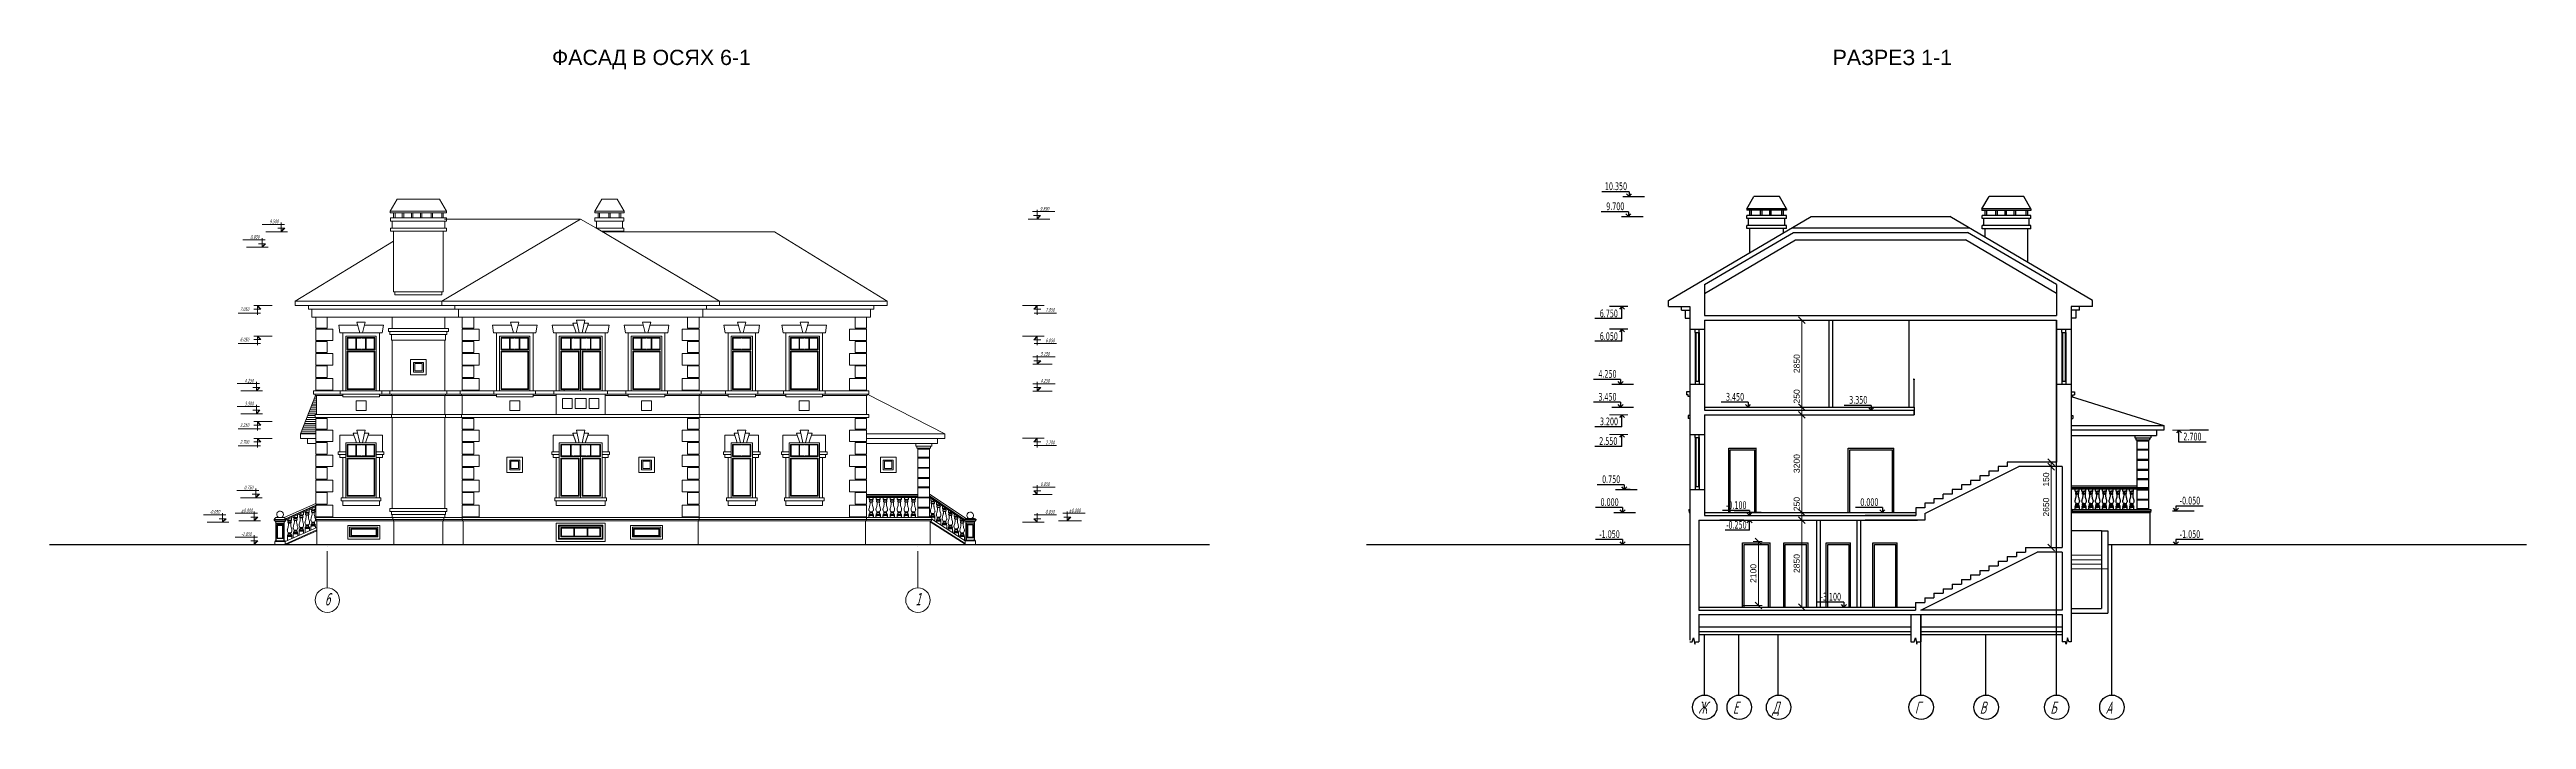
# Model space of a CAD drawing. Header units: millimetres. Extents: x 574812 to 785403, y 231698 to 285481.
# Drawn here: x 704255 to 785403, y 263528 to 285481 of the extents above; entities that cross this region are included whole.
import ezdxf
from ezdxf.enums import TextEntityAlignment as Align

# ---------------------------------------------------------------- set-up
doc = ezdxf.new("R2010")
doc.units = ezdxf.units.MM
doc.header["$PDMODE"] = 34
doc.linetypes.add('ACAD_ISO04W100', pattern=[30, 24, -3, 0, -3])
doc.layers.add('OSI', color=154, linetype='Continuous')
for name, color, linetype, lineweight in [('WALL-outdoor', 14, 'Continuous', 30), ('Баллюстрада', 7, 'Continuous', 5), ('ОТМЕТКИ', 240, 'Continuous', 5), ('Отметки высотные', 7, 'Continuous', 9), ('Стены монолит ж-б', 7, 'Continuous', 30), ('Чистый пол', 251, 'Continuous', 5)]:
    doc.layers.add(name, color=color, linetype=linetype, lineweight=lineweight)
doc.styles.get("Standard").update_dxf_attribs({"font": 'TAHOMA.TTF', "width": 0.6, "oblique": 15, "height": 220})
doc.styles.add('style4', font='ARIAL.TTF', dxfattribs={"height": 200})
doc.dimstyles.new('Павлово', dxfattribs={"dimscale": 100, "dimtxt": 1, "dimasz": 2.2, "dimexe": 1.25, "dimexo": 0.625, "dimtad": 1, "dimdec": 0, "dimtxsty": 'style4', "dimblk": 'OBLIQUE', "dimcen": 2.2, "dimclrd": 256, "dimclre": 256, "dimclrt": 256, "dimadec": 0, "dimazin": 0, "dimtfac": 1, "dimtdec": 0, "dimtmove": 1, "dimatfit": 3, "dimldrblk": 'OBLIQUE', "dimfxl": 0, "dimlwd": 0, "dimlwe": 0, "dimarcsym": 0})

msp = doc.modelspace()

# ---------------------------------------------------------------- texts
at = {"style": 'style4'}
for s, p in [('ФАСАД В ОСЯХ 6-1', (723973.8, 285223.3)), ('РАЗРЕЗ 1-1', (764628, 285223.3))]:
    msp.add_text(s, height=500, dxfattribs=at).set_placement(p, align=Align.MIDDLE_CENTER)
at = {"width": 0.6}
for s, p in [('10.350', (755575.1, 281001.5)), ('9.700', (755551.7, 280344.9)), ('6.750', (755340.1, 276833.5)), ('6.050', (755340.1, 276086.7)), ('4.250', (755296.6, 274851.1)), ('3.450', (755296.6, 274101.1)), ('3.450', (759475, 274101.1)), ('3.350', (763510.5, 274001.1)), ('2.550', (755323.1, 272651.2)), ('3.200', (755344.7, 273295.1)), ('2.700', (774461, 272797.8)), ('0.750', (755416.8, 271401.3)), ('0.000', (755365.5, 270651.3)), ('-0.100', (759517.7, 270551.3)), ('0.000', (763875.5, 270651.3)), ('-0.050', (774380.1, 270701.3)), ('-1.050', (755365.5, 269601.3)), ('-0.250', (759519.8, 269906)), ('-1.050', (774380.1, 269601.3)), ('-3.100', (762614, 267551.4))]:
    msp.add_text(s, height=252, dxfattribs=at).set_placement(p, align=Align.MIDDLE_CENTER)
at = {"layer": 'OSI', "char_height": 400, "attachment_point": 1}
for s, insert in [('6', (713270.4, 267667.5)), ('1', (732620.4, 267667.5)), ('{\\Fromans.shx|c204;Ж}', (758273.2, 264116.7)), ('{\\Fromans.shx|c204;Е}', (759404.2, 264116.7)), ('{\\Fromans.shx|c204;Д}', (760693.5, 264116.7)), ('{\\Fromans.shx|c204;Г}', (765364.2, 264116.7)), ('{\\Fromans.shx|c204;В}', (767493.2, 264116.7)), ('{\\Fromans.shx|c204;Б}', (769803.2, 264116.7)), ('{\\Fromans.shx|c204;А}', (771613.1, 264116.7))]:
    msp.add_mtext(s, dxfattribs=dict(at, insert=insert))
at = {"layer": 'ОТМЕТКИ', "linetype": 'ByBlock', "ltscale": 10, "char_height": 120, "width": 582}
for s, insert, attachment_point in [('9.8{\\fTahoma|b0|i0|c204|p34;9}0', (737001, 280324), 3), ('8.950', (711129.4, 279399.4), 3), ('9.500', (711759.3, 279907.3), 3), ('7.0{\\fTahoma|b0|i0|c204|p34;5}0', (710494.6, 277031.8), 1), ('7.050', (737184.2, 277010.3), 3), ('6.050', (710494.6, 276035.2), 1), ('6.050', (737184.2, 276009.5), 3), ('5.1{\\fTahoma|b0|i0|c204|p34;5}0', (736719.5, 275565), 1), ('4.250', (710943.5, 274689.2), 3), ('4.2{\\fTahoma|b0|i0|c204|p34;5}0', (736719.5, 274685.8), 1), ('3.500', (710943.5, 273939.2), 3), ('2.700', (710494.6, 272681.9), 1), ('3.2{\\fTahoma|b0|i0|c204|p34;5}0', (710494.6, 273235.2), 1), ('2.7{\\fTahoma|b0|i0|c204|p34;0}0', (737184.2, 272663.7), 3), ('0.750', (710924.8, 271189.2), 3), ('0.850', (736719.5, 271299), 1), ('-0.{\\fTahoma|b0|i0|c204|p34;05}0', (709835.5, 270389.2), 3), ('±0.000', (710527.2, 270439.2), 1), ('-0.050', (737184.2, 270396.7), 3), ('±0.000', (737648.8, 270439.2), 1), ('-1.050', (710873.5, 269659.9), 3)]:
    msp.add_mtext(s, dxfattribs=dict(at, insert=insert, attachment_point=attachment_point))

# ---------------------------------------------------------------- blocks, each defined once
blk = doc.blocks.new('_Oblique')
at = {"color": 0, "linetype": 'ByBlock', "lineweight": -2}
blk.add_line((-0.5, -0.5), (0.5, 0.5), dxfattribs=at)
blk = doc.blocks.new('*D26')
at = {"lineweight": 0, "ltscale": 5}
for p, q in [((760070, 269363), (760366, 269363)), ((760241, 267263), (760241, 269363)), ((759737, 267263), (760366, 267263))]:
    blk.add_line(p, q, dxfattribs=at)
at = {"layer": 'Defpoints', "color": 0, "lineweight": 5, "ltscale": 5}
for p in [(760008, 269363), (760241, 269363), (759674, 267263)]:
    blk.add_point(p, dxfattribs=at)
at = {"lineweight": 0, "ltscale": 5, "xscale": 220, "yscale": 220, "zscale": 220}
for p, rotation in [((760241, 269363), 90), ((760241, 267263), 270)]:
    blk.add_blockref('_Oblique', p, dxfattribs=dict(at, rotation=rotation))
at = {"ltscale": 5, "insert": (760076, 268313), "char_height": 200, "attachment_point": 5, "rotation": 90, "style": 'style4'}
blk.add_mtext('2100', dxfattribs=at)
blk = doc.blocks.new('*D27')
at = {"lineweight": 0, "ltscale": 5}
for p, q in [((761627, 270063), (761536, 270063)), ((761661, 267213), (761661, 270063)), ((761627, 267213), (761536, 267213))]:
    blk.add_line(p, q, dxfattribs=at)
at = {"layer": 'Defpoints', "color": 0, "lineweight": 5, "ltscale": 5}
for p in [(761661, 270063), (761689, 270063), (761689, 267213)]:
    blk.add_point(p, dxfattribs=at)
at = {"lineweight": 0, "ltscale": 5, "xscale": 220, "yscale": 220, "zscale": 220}
for p, rotation in [((761661, 270063), 90), ((761661, 267213), 270)]:
    blk.add_blockref('_Oblique', p, dxfattribs=dict(at, rotation=rotation))
at = {"ltscale": 5, "insert": (761496, 268638), "char_height": 200, "attachment_point": 5, "rotation": 90, "style": 'style4'}
blk.add_mtext('2850', dxfattribs=at)
blk = doc.blocks.new('*D28')
at = {"lineweight": 0, "ltscale": 5}
for p, q in [((761848, 270313), (761536, 270313)), ((761661, 270063), (761661, 270313)), ((761848, 270063), (761536, 270063))]:
    blk.add_line(p, q, dxfattribs=at)
at = {"layer": 'Defpoints', "color": 0, "lineweight": 5, "ltscale": 5}
for p in [(761661, 270313), (761911, 270313), (761911, 270063)]:
    blk.add_point(p, dxfattribs=at)
at = {"lineweight": 0, "ltscale": 5, "xscale": 220, "yscale": 220, "zscale": 220}
for p, rotation in [((761661, 270313), 90), ((761661, 270063), 270)]:
    blk.add_blockref('_Oblique', p, dxfattribs=dict(at, rotation=rotation))
at = {"ltscale": 5, "insert": (761496, 270588), "char_height": 200, "attachment_point": 5, "rotation": 90, "style": 'style4'}
blk.add_mtext('250', dxfattribs=at)
blk = doc.blocks.new('*D29')
at = {"lineweight": 0, "ltscale": 5}
for p, q in [((761798, 273513), (761536, 273513)), ((761661, 270313), (761661, 273513)), ((761798, 270313), (761536, 270313))]:
    blk.add_line(p, q, dxfattribs=at)
at = {"layer": 'Defpoints', "color": 0, "lineweight": 5, "ltscale": 5}
for p in [(761661, 273513), (761861, 273513), (761861, 270313)]:
    blk.add_point(p, dxfattribs=at)
at = {"lineweight": 0, "ltscale": 5, "xscale": 220, "yscale": 220, "zscale": 220}
for p, rotation in [((761661, 273513), 90), ((761661, 270313), 270)]:
    blk.add_blockref('_Oblique', p, dxfattribs=dict(at, rotation=rotation))
at = {"ltscale": 5, "insert": (761496, 271913), "char_height": 200, "attachment_point": 5, "rotation": 90, "style": 'style4'}
blk.add_mtext('3200', dxfattribs=at)
blk = doc.blocks.new('*D30')
at = {"lineweight": 0, "ltscale": 5}
for p, q in [((761748, 273763), (761536, 273763)), ((761748, 273513), (761536, 273513)), ((761661, 273513), (761661, 273763))]:
    blk.add_line(p, q, dxfattribs=at)
at = {"layer": 'Defpoints', "color": 0, "lineweight": 5, "ltscale": 5}
for p in [(761661, 273763), (761811, 273763), (761811, 273513)]:
    blk.add_point(p, dxfattribs=at)
at = {"lineweight": 0, "ltscale": 5, "xscale": 220, "yscale": 220, "zscale": 220}
for p, rotation in [((761661, 273763), 90), ((761661, 273513), 270)]:
    blk.add_blockref('_Oblique', p, dxfattribs=dict(at, rotation=rotation))
at = {"ltscale": 5, "insert": (761496, 274115), "char_height": 200, "attachment_point": 5, "rotation": 90, "style": 'style4'}
blk.add_mtext('250', dxfattribs=at)
blk = doc.blocks.new('*D33')
at = {"lineweight": 0, "ltscale": 5}
for p, q in [((761846, 276613), (761536, 276613)), ((761661, 273763), (761661, 276613)), ((761846, 273763), (761536, 273763))]:
    blk.add_line(p, q, dxfattribs=at)
at = {"layer": 'Defpoints', "color": 0, "lineweight": 5, "ltscale": 5}
for p in [(761661, 276613), (761909, 276613), (761909, 273763)]:
    blk.add_point(p, dxfattribs=at)
at = {"lineweight": 0, "ltscale": 5, "xscale": 220, "yscale": 220, "zscale": 220}
for p, rotation in [((761661, 276613), 90), ((761661, 273763), 270)]:
    blk.add_blockref('_Oblique', p, dxfattribs=dict(at, rotation=rotation))
at = {"ltscale": 5, "insert": (761496, 275188), "char_height": 200, "attachment_point": 5, "rotation": 90, "style": 'style4'}
blk.add_mtext('2850', dxfattribs=at)
blk = doc.blocks.new('*D31')
at = {"lineweight": 0, "ltscale": 5}
for p, q in [((769684, 271813), (769956, 271813)), ((769831, 269163), (769831, 271813)), ((770014, 269163), (769706, 269163))]:
    blk.add_line(p, q, dxfattribs=at)
at = {"layer": 'Defpoints', "color": 0, "lineweight": 5, "ltscale": 5}
for p in [(769621, 271813), (769831, 271813), (770076, 269163)]:
    blk.add_point(p, dxfattribs=at)
at = {"lineweight": 0, "ltscale": 5, "xscale": 220, "yscale": 220, "zscale": 220}
for p, rotation in [((769831, 271813), 90), ((769831, 269163), 270)]:
    blk.add_blockref('_Oblique', p, dxfattribs=dict(at, rotation=rotation))
at = {"ltscale": 5, "insert": (769667, 270488), "char_height": 200, "attachment_point": 5, "rotation": 90, "style": 'style4'}
blk.add_mtext('2650', dxfattribs=at)
blk = doc.blocks.new('*D32')
at = {"lineweight": 0, "ltscale": 5}
for p, q in [((770004, 271963), (769706, 271963)), ((769831, 271813), (769831, 271963)), ((769598, 271813), (769956, 271813))]:
    blk.add_line(p, q, dxfattribs=at)
at = {"layer": 'Defpoints', "color": 0, "lineweight": 5, "ltscale": 5}
for p in [(769831, 271963), (770067, 271963), (769536, 271813)]:
    blk.add_point(p, dxfattribs=at)
at = {"lineweight": 0, "ltscale": 5, "xscale": 220, "yscale": 220, "zscale": 220}
for p, rotation in [((769831, 271963), 90), ((769831, 271813), 270)]:
    blk.add_blockref('_Oblique', p, dxfattribs=dict(at, rotation=rotation))
at = {"ltscale": 5, "insert": (769667, 271391), "char_height": 200, "attachment_point": 5, "rotation": 90, "style": 'style4'}
blk.add_mtext('150', dxfattribs=at)

# ---------------------------------------------------------------- dimensions: what is measured, and where the dimension line sits
at = {"ltscale": 5}
for base, p1, p2, picture, middle in [((761660.6, 276613.3), (761908.9, 273762.9), (761908.9, 276613.3), '*D33', (761496, 275188.1)), ((761660.6, 273512.9), (761860.6, 270313.1), (761860.6, 273512.9), '*D29', (761495.9, 271913)), ((769831.3, 271813.1), (770076.3, 269163.2), (769621.1, 271813.1), '*D31', (769666.7, 270488.2)), ((760241, 269363.2), (759674.2, 267263.2), (760007.5, 269363.2), '*D26', (760076.4, 268313.2)), ((761660.6, 270063.1), (761689.2, 267213.2), (761689.2, 270063.1), '*D27', (761496, 268638.2))]:
    dim = msp.add_linear_dim(base=base, p1=p1, p2=p2, angle=90, dimstyle='Павлово', dxfattribs=at)
    dim.commit()
    dim.dimension.update_dxf_attribs({"geometry": picture, "text_midpoint": middle})
for base, p1, p2, picture, middle in [((761660.6, 273762.9), (761810.6, 273512.9), (761810.6, 273762.9), '*D30', (761660.6, 274114.8)), ((769831.3, 271963.2), (769535.5, 271813.1), (770066.9, 271963.2), '*D32', (769831.3, 271391.1)), ((761660.6, 270313.1), (761910.6, 270063.1), (761910.6, 270313.1), '*D28', (761660.6, 270587.8))]:
    dim = msp.add_linear_dim(base=base, p1=p1, p2=p2, angle=90, dimstyle='Павлово', dxfattribs=at)
    dim.commit()
    dim.dimension.update_dxf_attribs({"geometry": picture, "text_midpoint": middle, "dimtype": 160})

# ---------------------------------------------------------------- hatches: boundary and pattern name
at = {"layer": 'WALL-outdoor', "lineweight": 9}
h = msp.add_hatch(dxfattribs=at)
h.set_pattern_fill('LINE', color=256, scale=20, style=0)
h.set_pattern_definition([(0, (102850.87, 164645.156), (0, 63.5), [])])
h.paths.add_polyline_path([(712975.8, 273392.4), (713005.8, 273392.4), (713005.8, 273422.4), (712975.8, 273422.4), (712955.8, 273422.4), (712955.8, 273522.4), (713005.8, 273522.4), (713005.8, 274142.4), (712964.1, 274142.4), (712475.8, 272889), (712975.8, 272889), (712975.8, 273012.4), (713005.8, 273012.4), (713005.8, 273042.4), (712975.8, 273042.4)])

# ---------------------------------------------------------------- linework, layer by layer
for p, q in [((756002.9, 280822), (755116.1, 280822)), ((756002.9, 280822), (755116.1, 280822)), ((756002.9, 280822), (756002.9, 280663.3)), ((756002.9, 280822), (756002.9, 280663.3)), ((755979.5, 280165.4), (755092.7, 280165.4)), ((755979.5, 280165.4), (755092.7, 280165.4)), ((755757.6, 280006.7), (756467, 280006.7)), ((755801.9, 280663.3), (756511.3, 280663.3)), ((755979.5, 280006.7), (755896, 280094.1)), ((755979.5, 280006.7), (755896, 280094.1)), ((756002.9, 280663.3), (755919.3, 280750.8)), ((756002.9, 280663.3), (755919.3, 280750.8)), ((755979.5, 280165.4), (755979.5, 280006.7)), ((755979.5, 280165.4), (755979.5, 280006.7)), ((755979.5, 280006.7), (756063.1, 280094.1)), ((755979.5, 280006.7), (756063.1, 280094.1)), ((756002.9, 280663.3), (756086.5, 280750.8)), ((756002.9, 280663.3), (756086.5, 280750.8)), ((755966.7, 277059.7), (755359.4, 277059.7)), ((755767.9, 277059.7), (755684.3, 276972.2)), ((755767.9, 277059.7), (755684.3, 276972.2)), ((755767.9, 276667), (755767.9, 277059.7)), ((755767.9, 277059.7), (755851.5, 276972.2)), ((755767.9, 276667), (755767.9, 277059.7)), ((755767.9, 277059.7), (755851.5, 276972.2)), ((755767.9, 276667), (754881.1, 276667)), ((755767.9, 276667), (754881.1, 276667)), ((755767.9, 275920.2), (754881.1, 275920.2)), ((755767.9, 275920.2), (754881.1, 275920.2)), ((755966.7, 276312.9), (755359.4, 276312.9)), ((755767.9, 276312.9), (755684.3, 276225.5)), ((755767.9, 276312.9), (755684.3, 276225.5)), ((755767.9, 275920.2), (755767.9, 276312.9)), ((755767.9, 276312.9), (755851.5, 276225.5)), ((755767.9, 275920.2), (755767.9, 276312.9)), ((755767.9, 276312.9), (755851.5, 276225.5)), ((762561, 273762.9), (762561, 276612.9)), ((762681, 273762.9), (762681, 276612.9)), ((765181, 273762.9), (765181, 276613.3)), ((755724.5, 274671.6), (754837.7, 274671.6)), ((755724.5, 274671.6), (754837.7, 274671.6)), ((755434.1, 274512.9), (756143.5, 274512.9)), ((755724.5, 274512.9), (755640.9, 274600.3)), ((755724.5, 274512.9), (755640.9, 274600.3)), ((755724.5, 274671.6), (755724.5, 274512.9)), ((755724.5, 274671.6), (755724.5, 274512.9)), ((755724.5, 274512.9), (755808, 274600.3)), ((755724.5, 274512.9), (755808, 274600.3)), ((765347.7, 274678.9), (765317.7, 274678.9)), ((765317.7, 274678.9), (765317.7, 274662.9)), ((765347.7, 274662.9), (765317.7, 274662.9)), ((765317.7, 274662.9), (765347.7, 274662.9)), ((765327.7, 274662.9), (765327.7, 273762.9)), ((765337.7, 274662.9), (765337.7, 273762.9)), ((765347.7, 274678.9), (765347.7, 274662.9)), ((755724.5, 273921.6), (754837.7, 273921.6)), ((755724.5, 273921.6), (754837.7, 273921.6)), ((755434.1, 273762.9), (756143.5, 273762.9)), ((755724.5, 273762.9), (755640.9, 273850.3)), ((755724.5, 273762.9), (755640.9, 273850.3)), ((755767.9, 273512.9), (755684.3, 273425.5)), ((755767.9, 273512.9), (755684.3, 273425.5)), ((755724.5, 273921.6), (755724.5, 273762.9)), ((755724.5, 273921.6), (755724.5, 273762.9)), ((755724.5, 273762.9), (755808, 273850.3)), ((755724.5, 273762.9), (755808, 273850.3)), ((755767.9, 273120.2), (755767.9, 273512.9)), ((755767.9, 273512.9), (755851.5, 273425.5)), ((755767.9, 273120.2), (755767.9, 273512.9)), ((755767.9, 273512.9), (755851.5, 273425.5)), ((759902.8, 273921.6), (759016, 273921.6)), ((759902.8, 273921.6), (759016, 273921.6)), ((759902.8, 273762.9), (759819.2, 273850.3)), ((759902.8, 273762.9), (759819.2, 273850.3)), ((759902.8, 273921.6), (759902.8, 273762.9)), ((759902.8, 273921.6), (759902.8, 273762.9)), ((759902.8, 273762.9), (759986.4, 273850.3)), ((759902.8, 273762.9), (759986.4, 273850.3)), ((763938.3, 273821.6), (763051.5, 273821.6)), ((763938.3, 273821.6), (763051.5, 273821.6)), ((763938.3, 273662.9), (763854.7, 273750.4)), ((763938.3, 273662.9), (763854.7, 273750.4)), ((763938.3, 273821.6), (763938.3, 273662.9)), ((763938.3, 273821.6), (763938.3, 273662.9)), ((763938.3, 273662.9), (764021.9, 273750.4)), ((763938.3, 273662.9), (764021.9, 273750.4)), ((755767.9, 273120.2), (754881.1, 273120.2)), ((755767.9, 273120.2), (754881.1, 273120.2)), ((755767.9, 272863.1), (755684.3, 272775.7)), ((755767.9, 272470.4), (755767.9, 272863.1)), ((755767.9, 272863.1), (755851.5, 272775.7)), ((755767.9, 272470.4), (755767.9, 272863.1)), ((755767.9, 272863.1), (755851.5, 272775.7)), ((774018.9, 273009.8), (773935.4, 272922.4)), ((774018.9, 272617.1), (774018.9, 273009.8)), ((774018.9, 273009.8), (774102.5, 272922.4)), ((774018.9, 272617.1), (774018.9, 273009.8)), ((774018.9, 273009.8), (774102.5, 272922.4)), ((774984.4, 273009.8), (774377.1, 273009.8)), ((755767.9, 272470.4), (754881.1, 272470.4)), ((755767.9, 272470.4), (754881.1, 272470.4)), ((774905.7, 272617.1), (774018.9, 272617.1)), ((774905.7, 272617.1), (774018.9, 272617.1)), ((755844.6, 271221.8), (754957.8, 271221.8)), ((755844.6, 271221.8), (754957.8, 271221.8)), ((755554.2, 271063.1), (756263.7, 271063.1)), ((755844.6, 271063.1), (755761, 271150.6)), ((755844.6, 271063.1), (755761, 271150.6)), ((755844.6, 271221.8), (755844.6, 271063.1)), ((755844.6, 271221.8), (755844.6, 271063.1)), ((755844.6, 271063.1), (755928.1, 271150.6)), ((755844.6, 271063.1), (755928.1, 271150.6)), ((756040.9, 271063.1), (755844.6, 271063.1)), ((755793.3, 270471.8), (754906.5, 270471.8)), ((755793.3, 270471.8), (754906.5, 270471.8)), ((755503, 270313.1), (756212.4, 270313.1)), ((755793.3, 270313.1), (755709.7, 270400.6)), ((755793.3, 270313.1), (755709.7, 270400.6)), ((755793.3, 270471.8), (755793.3, 270313.1)), ((755793.3, 270471.8), (755793.3, 270313.1)), ((755793.3, 270313.1), (755876.9, 270400.6)), ((755793.3, 270313.1), (755876.9, 270400.6)), ((759945.5, 270371.8), (759058.7, 270371.8)), ((759945.5, 270371.8), (759058.7, 270371.8)), ((760330.2, 270313.1), (759443.4, 270313.1)), ((760330.2, 270313.1), (759443.4, 270313.1)), ((759945.5, 270213.2), (759862, 270300.6)), ((759945.5, 270213.2), (759862, 270300.6)), ((759945.5, 270371.8), (759945.5, 270213.2)), ((759945.5, 270371.8), (759945.5, 270213.2)), ((759945.5, 270213.2), (760029.1, 270300.6)), ((759945.5, 270213.2), (760029.1, 270300.6)), ((764303.4, 270471.8), (763416.5, 270471.8)), ((764303.4, 270471.8), (763416.5, 270471.8)), ((764303.4, 270313.1), (764219.8, 270400.6)), ((764303.4, 270313.1), (764219.8, 270400.6)), ((764303.4, 270471.8), (764303.4, 270313.1)), ((764303.4, 270471.8), (764303.4, 270313.1)), ((764303.4, 270313.1), (764386.9, 270400.6)), ((764303.4, 270313.1), (764386.9, 270400.6)), ((773808.1, 270363.1), (774517.6, 270363.1)), ((773921.1, 270363.1), (773837.5, 270450.6)), ((773921.1, 270363.1), (773837.5, 270450.6)), ((773921.1, 270521.8), (773921.1, 270363.1)), ((774807.9, 270521.8), (773921.1, 270521.8)), ((773921.1, 270521.8), (773921.1, 270363.1)), ((774807.9, 270521.8), (773921.1, 270521.8)), ((773921.1, 270363.1), (774004.7, 270450.6)), ((773921.1, 270363.1), (774004.7, 270450.6)), ((755793.3, 269421.8), (754906.5, 269421.8)), ((755793.3, 269421.8), (754906.5, 269421.8)), ((755793.3, 269421.8), (755793.3, 269263.1)), ((755793.3, 269421.8), (755793.3, 269263.1)), ((759765.5, 270063.2), (758972.3, 270063.2)), ((759947.6, 269726.5), (759154.4, 269726.5)), ((759947.6, 270063.2), (759864.1, 269975.7)), ((759947.6, 269726.5), (759947.6, 270063.2)), ((759947.6, 270063.2), (760031.2, 269975.7)), ((762152.4, 267213.2), (762152.4, 270063.2)), ((762272.4, 267213.2), (762272.4, 270063.2)), ((763471.9, 267213.2), (763471.9, 270063.2)), ((763591.9, 267213.2), (763591.9, 270063.2)), ((773921.1, 269421.8), (773921.1, 269263.1)), ((774807.9, 269421.8), (773921.1, 269421.8)), ((773921.1, 269421.8), (773921.1, 269263.1)), ((774807.9, 269421.8), (773921.1, 269421.8)), ((755793.3, 269263.1), (755709.7, 269350.6)), ((755793.3, 269263.1), (755709.7, 269350.6)), ((755793.3, 269263.1), (755876.9, 269350.6)), ((755793.3, 269263.1), (755876.9, 269350.6)), ((771683, 269263.1), (777681, 269263.1)), ((773808.1, 269263.1), (774517.6, 269263.1)), ((773921.1, 269263.1), (773837.5, 269350.6)), ((773921.1, 269263.1), (773837.5, 269350.6)), ((773921.1, 269263.1), (774004.7, 269350.6)), ((773921.1, 269263.1), (774004.7, 269350.6)), ((763041.8, 267371.9), (762155, 267371.9)), ((763041.8, 267371.9), (762155, 267371.9)), ((763041.8, 267213.2), (762958.2, 267300.6)), ((763041.8, 267213.2), (762958.2, 267300.6)), ((763041.8, 267371.9), (763041.8, 267213.2)), ((763041.8, 267371.9), (763041.8, 267213.2)), ((763041.8, 267213.2), (763125.4, 267300.6)), ((763041.8, 267213.2), (763125.4, 267300.6)), ((758290, 266563.2), (765231, 266563.2)), ((758290, 266413.2), (765231, 266413.2)), ((758290, 266313.2), (765231, 266313.2)), ((765561, 266563.2), (770191.2, 266563.2)), ((765561, 266413.2), (770191.2, 266413.2)), ((765561, 266313.2), (770191.2, 266313.2))]:
    msp.add_line(p, q)
at = {"ltscale": 5}
for p, q in [((759857.2, 280263.3), (760088.1, 280663.3)), ((759857.2, 280263.3), (760088.1, 280663.3)), ((759857.2, 280263.3), (759857.2, 280213.3)), ((760819.1, 280263.3), (759857.2, 280263.3)), ((759857.2, 280263.3), (759857.2, 280213.3)), ((761164.7, 280263.3), (759857.2, 280263.3)), ((760819.1, 280213.3), (759857.2, 280213.3)), ((761164.7, 280213.3), (759857.2, 280213.3)), ((759864.8, 279943.3), (759864.8, 280043.3)), ((760811.4, 280043.3), (759864.8, 280043.3)), ((759864.8, 279943.3), (759864.8, 280043.3)), ((761157.1, 280043.3), (759864.8, 280043.3)), ((759964.8, 280043.3), (759964.8, 280213.3)), ((759964.8, 280043.3), (759964.8, 280213.3)), ((760014.8, 280043.3), (760014.8, 280213.3)), ((760014.8, 280043.3), (760014.8, 280213.3)), ((760588.1, 280663.3), (760088.1, 280663.3)), ((760933.8, 280663.3), (760088.1, 280663.3)), ((760313.6, 280043.3), (760313.6, 280213.3)), ((760313.6, 280043.3), (760313.6, 280213.3)), ((760313.6, 280043.3), (760313.6, 280213.3)), ((760313.6, 280043.3), (760313.6, 280213.3)), ((760363.6, 280043.3), (760363.6, 280213.3)), ((760363.6, 280043.3), (760363.6, 280213.3)), ((760363.6, 280043.3), (760363.6, 280213.3)), ((760363.6, 280043.3), (760363.6, 280213.3)), ((760612.5, 280043.3), (760612.5, 280213.3)), ((760612.5, 280043.3), (760612.5, 280213.3)), ((760612.5, 280043.3), (760612.5, 280213.3)), ((760612.5, 280043.3), (760612.5, 280213.3)), ((760662.5, 280043.3), (760662.5, 280213.3)), ((760662.5, 280043.3), (760662.5, 280213.3)), ((760662.5, 280043.3), (760662.5, 280213.3)), ((760662.5, 280043.3), (760662.5, 280213.3)), ((761164.7, 280263.3), (760933.8, 280663.3)), ((761164.7, 280263.3), (760933.8, 280663.3)), ((761007.1, 280043.3), (761007.1, 280213.3)), ((761007.1, 280043.3), (761007.1, 280213.3)), ((761057.1, 280043.3), (761057.1, 280213.3)), ((761057.1, 280043.3), (761057.1, 280213.3)), ((761157.1, 279943.3), (761157.1, 280043.3)), ((761157.1, 279943.3), (761157.1, 280043.3)), ((761164.7, 280263.3), (761164.7, 280213.3)), ((761164.7, 280263.3), (761164.7, 280213.3)), ((767564.5, 280260.3), (767795.5, 280660.3)), ((767564.5, 280260.3), (767795.5, 280660.3)), ((767564.5, 280260.3), (767564.5, 280210.3)), ((768526.4, 280260.3), (767564.5, 280260.3)), ((767564.5, 280260.3), (767564.5, 280210.3)), ((769170.9, 280260.3), (767564.5, 280260.3)), ((768526.4, 280210.3), (767564.5, 280210.3)), ((769170.9, 280210.3), (767564.5, 280210.3)), ((767572.1, 279940.3), (767572.1, 280040.3)), ((768518.8, 280040.3), (767572.1, 280040.3)), ((767572.1, 279940.3), (767572.1, 280040.3)), ((769163.3, 280040.3), (767572.1, 280040.3)), ((767672.1, 280040.3), (767672.1, 280210.3)), ((767672.1, 280040.3), (767672.1, 280210.3)), ((767722.1, 280040.3), (767722.1, 280210.3)), ((767722.1, 280040.3), (767722.1, 280210.3)), ((768295.5, 280660.3), (767795.5, 280660.3)), ((768940, 280660.3), (767795.5, 280660.3)), ((768021, 280040.3), (768021, 280210.3)), ((768021, 280040.3), (768021, 280210.3)), ((768021, 280040.3), (768021, 280210.3)), ((768021, 280040.3), (768021, 280210.3)), ((768071, 280040.3), (768071, 280210.3)), ((768071, 280040.3), (768071, 280210.3)), ((768071, 280040.3), (768071, 280210.3)), ((768071, 280040.3), (768071, 280210.3)), ((768319.8, 280040.3), (768319.8, 280210.3)), ((768319.8, 280040.3), (768319.8, 280210.3)), ((768319.8, 280040.3), (768319.8, 280210.3)), ((768319.8, 280040.3), (768319.8, 280210.3)), ((768369.8, 280040.3), (768369.8, 280210.3)), ((768369.8, 280040.3), (768369.8, 280210.3)), ((768369.8, 280040.3), (768369.8, 280210.3)), ((768369.8, 280040.3), (768369.8, 280210.3)), ((768618.7, 280040.3), (768618.7, 280210.3)), ((768618.7, 280040.3), (768618.7, 280210.3)), ((768618.7, 280040.3), (768618.7, 280210.3)), ((768618.7, 280040.3), (768618.7, 280210.3)), ((768668.7, 280040.3), (768668.7, 280210.3)), ((768668.7, 280040.3), (768668.7, 280210.3)), ((768668.7, 280040.3), (768668.7, 280210.3)), ((768668.7, 280040.3), (768668.7, 280210.3)), ((769170.9, 280260.3), (768940, 280660.3)), ((769170.9, 280260.3), (768940, 280660.3)), ((769013.3, 280040.3), (769013.3, 280210.3)), ((769013.3, 280040.3), (769013.3, 280210.3)), ((769063.3, 280040.3), (769063.3, 280210.3)), ((769063.3, 280040.3), (769063.3, 280210.3)), ((769163.3, 279940.3), (769163.3, 280040.3)), ((769163.3, 279940.3), (769163.3, 280040.3)), ((769170.9, 280260.3), (769170.9, 280210.3)), ((769170.9, 280260.3), (769170.9, 280210.3)), ((758470, 277488.5), (761454.3, 279240.2)), ((760811.4, 279943.3), (759864.8, 279943.3)), ((761157.1, 279943.3), (759864.8, 279943.3)), ((759864.8, 279613.3), (759864.8, 279713.3)), ((760811.4, 279713.3), (759864.8, 279713.3)), ((759864.8, 279613.3), (759864.8, 279713.3)), ((761157.1, 279713.3), (759864.8, 279713.3)), ((760811.4, 279613.3), (759864.8, 279613.3)), ((761157.1, 279613.3), (759864.8, 279613.3)), ((759914.8, 279713.3), (759914.8, 279943.3)), ((759914.8, 279713.3), (759914.8, 279943.3)), ((759964.8, 278829.7), (759964.8, 279613.3)), ((761057.1, 279470.8), (761057.1, 279613.3)), ((761107.1, 279713.3), (761107.1, 279943.3)), ((761107.1, 279713.3), (761107.1, 279943.3)), ((761157.1, 279613.3), (761157.1, 279713.3)), ((761157.1, 279613.3), (761157.1, 279713.3)), ((761454.3, 279240.2), (767026.9, 279240.2)), ((770011.2, 277488.5), (767026.9, 279240.2)), ((768518.8, 279940.3), (767572.1, 279940.3)), ((769163.3, 279940.3), (767572.1, 279940.3)), ((767572.1, 279610.3), (767572.1, 279710.3)), ((768518.8, 279710.3), (767572.1, 279710.3)), ((767572.1, 279610.3), (767572.1, 279710.3)), ((769163.3, 279710.3), (767572.1, 279710.3)), ((768518.8, 279610.3), (767572.1, 279610.3)), ((769163.3, 279610.3), (767572.1, 279610.3)), ((767622.1, 279710.3), (767622.1, 279940.3)), ((767622.1, 279710.3), (767622.1, 279940.3)), ((767672.1, 279427.4), (767672.1, 279610.3)), ((767672.1, 279325.3), (767672.1, 279610.3)), ((769063.2, 278508.7), (769063.3, 279610.3)), ((769113.3, 279710.3), (769113.3, 279940.3)), ((769113.3, 279710.3), (769113.3, 279940.3)), ((769163.3, 279610.3), (769163.3, 279710.3)), ((769163.3, 279610.3), (769163.3, 279710.3)), ((757718.9, 276939.7), (757718.9, 277059.7)), ((757718.9, 276939.7), (757991.5, 276939.7)), ((757836, 276939.7), (757836, 276683.1)), ((770762.3, 276939.7), (770489.7, 276939.7)), ((770645.2, 276939.7), (770645.2, 276683.1)), ((770762.3, 276939.7), (770762.3, 277059.7)), ((757836, 276683.1), (757991.5, 276683.1)), ((757991.5, 276312.9), (757991.5, 274512.9)), ((758165.5, 276212.5), (758165.5, 274613.3)), ((758187.2, 276212.5), (758187.2, 274613.3)), ((758274.3, 276212.5), (758274.3, 274613.3)), ((758296, 276212.5), (758296, 274613.3)), ((758470, 276312.9), (758470, 274512.9)), ((770011.2, 276312.9), (770011.2, 274512.9)), ((770185.2, 276212.5), (770185.2, 274613.3)), ((770206.9, 276212.5), (770206.9, 274613.3)), ((770294, 276212.5), (770294, 274613.3)), ((770315.7, 276212.5), (770315.7, 274613.3)), ((770645.2, 276683.1), (770489.7, 276683.1)), ((770489.7, 276312.9), (770489.7, 274512.9)), ((758470, 273762.9), (765347.7, 273762.9)), ((765347.7, 273762.9), (765347.7, 273513)), ((770489.7, 274113.1), (773521.2, 273159.8)), ((770489.7, 274113.1), (770541.2, 274113.1)), ((770489.7, 273493.1), (770541.2, 273493.1)), ((770491.2, 274263.1), (770591.2, 274263.1)), ((770541.2, 274163.1), (770591.2, 274163.1)), ((770541.2, 274113.1), (770541.2, 274163.1)), ((770541.2, 274113.1), (770541.2, 274163.1)), ((770541.2, 273493.1), (770541.2, 273393.1)), ((770591.2, 274263.1), (770591.2, 274163.1)), ((770591.2, 274263.1), (770591.2, 274163.1)), ((757991.5, 272863.1), (757991.5, 271063.1)), ((758165.5, 272762.7), (758165.5, 271163.5)), ((758187.2, 272762.7), (758187.2, 271163.5)), ((758274.3, 272762.7), (758274.3, 271163.5)), ((758296, 272762.7), (758296, 271163.5)), ((758470, 272863.1), (758470, 271063.1)), ((770489.7, 273393.1), (770541.2, 273393.1)), ((770521.2, 273159.8), (773521.2, 273159.8)), ((773521.2, 273009.8), (770521.2, 273009.8)), ((770521.2, 272838.1), (773286.9, 272838.1)), ((772568.7, 272838.1), (772568.7, 272752.1)), ((772568.7, 272752.1), (773093.6, 272752.1)), ((772605.9, 272752.1), (772605.9, 272691.5)), ((772605.9, 272691.5), (773056.5, 272691.5)), ((772641.2, 272691.5), (772641.2, 270413.1)), ((772641.2, 272661.5), (773021.2, 272661.5)), ((773021.2, 272691.5), (773021.2, 270413.1)), ((773056.5, 272752.1), (773056.5, 272691.5)), ((773093.6, 272838.1), (773093.6, 272752.1)), ((773286.9, 273009.8), (773286.9, 272838.1)), ((773521.2, 273159.8), (773521.2, 273009.8)), ((773521.2, 273159.8), (773521.2, 273009.8)), ((759270, 270313.1), (759270, 272413.1)), ((759270, 272413.1), (760173.1, 272413.1)), ((759320, 270313.1), (759320, 272363.1)), ((759320, 272363.1), (760123.1, 272363.1)), ((760120, 270313.1), (760120, 272363.1)), ((760170, 270313.1), (760170, 272413.1)), ((763181, 270313.1), (763181, 272413.1)), ((763181, 272413.1), (764681, 272413.1)), ((763231, 270313.1), (763231, 272363.1)), ((763231, 272363.1), (764631, 272363.1)), ((764631, 270313.1), (764631, 272363.1)), ((764681, 270313.1), (764681, 272413.1)), ((772641.2, 272389.3), (773021.2, 272389.3)), ((772641.2, 272359.3), (773021.2, 272359.3)), ((772641.2, 272059.5), (773021.2, 272059.5)), ((772641.2, 272029.5), (773021.2, 272029.5)), ((772641.2, 271173), (770521.2, 271173)), ((773021.2, 271122), (770521.2, 271122)), ((772641.2, 271103), (770521.2, 271103)), ((772641.2, 271083.3), (770521.2, 271083.3)), ((772641.2, 271075.5), (770521.2, 271075.5)), ((770616.2, 271010.5), (770616.2, 271075.5)), ((770748.2, 271010.5), (770748.2, 271075.5)), ((770839.5, 271010.5), (770839.5, 271075.5)), ((770971.5, 271010.5), (770971.5, 271075.5)), ((771062.8, 271010.5), (771062.8, 271075.5)), ((771194.8, 271010.5), (771194.8, 271075.5)), ((771286, 271010.5), (771286, 271075.5)), ((771418, 271010.5), (771418, 271075.5)), ((771509.3, 271010.5), (771509.3, 271075.5)), ((771641.3, 271010.5), (771641.3, 271075.5)), ((771732.6, 271010.5), (771732.6, 271075.5)), ((771864.6, 271010.5), (771864.6, 271075.5)), ((771955.8, 271010.5), (771955.8, 271075.5)), ((772087.8, 271010.5), (772087.8, 271075.5)), ((772179.1, 271010.5), (772179.1, 271075.5)), ((772311.1, 271010.5), (772311.1, 271075.5)), ((772402.4, 271010.5), (772402.4, 271075.5)), ((772534.4, 271010.5), (772534.4, 271075.5)), ((772641.2, 271729.7), (773021.2, 271729.7)), ((772641.2, 271699.7), (773021.2, 271699.7)), ((772641.2, 271421.7), (773021.2, 271421.7)), ((772641.2, 271391.7), (773021.2, 271391.7)), ((772641.2, 271086.4), (773021.2, 271086.4)), ((772641.2, 271056.4), (773021.2, 271056.4)), ((758470, 270313.1), (765392.7, 270313.1)), ((770507.7, 270313.1), (770489.7, 270313.1)), ((770491.2, 270443.1), (770491.2, 270413.1)), ((770521.2, 270413.1), (770491.2, 270413.1)), ((770521.2, 270355), (770507.7, 270355)), ((770507.7, 270355), (770507.7, 270313.1)), ((770521.2, 270413.1), (773100.1, 270413.1)), ((770521.2, 270413.1), (770521.2, 270355)), ((770521.2, 270355), (773100.1, 270355)), ((770521.2, 270313.1), (773086.6, 270313.1)), ((770608.2, 270477.5), (770608.2, 270413.1)), ((770619.2, 270530.5), (770619.2, 270520.5)), ((770619.2, 270520.5), (770682.2, 270520.5)), ((770619.2, 270492.5), (770682.2, 270492.5)), ((770619.2, 270492.5), (770619.2, 270478.5)), ((770619.2, 270478.5), (770682.2, 270478.5)), ((770682.2, 270930.5), (770639.2, 270930.5)), ((770639.2, 270915.5), (770639.2, 270930.5)), ((770639.2, 270915.5), (770682.2, 270915.5)), ((770682.2, 270600.5), (770640.2, 270600.5)), ((770640.2, 270600.5), (770640.2, 270585.5)), ((770640.2, 270585.5), (770682.2, 270585.5)), ((770640.2, 270565.5), (770682.2, 270565.5)), ((770682.2, 270997.5), (770642.2, 270997.5)), ((770642.2, 270997.5), (770642.2, 270982.5)), ((770682.2, 270997.5), (770642.2, 270997.5)), ((770642.2, 270982.5), (770682.2, 270982.5)), ((770642.2, 270982.5), (770682.2, 270982.5)), ((770682.2, 270997.5), (770722.2, 270997.5)), ((770682.2, 270997.5), (770722.2, 270997.5)), ((770722.2, 270982.5), (770682.2, 270982.5)), ((770722.2, 270982.5), (770682.2, 270982.5)), ((770682.2, 270930.5), (770725.2, 270930.5)), ((770725.2, 270915.5), (770682.2, 270915.5)), ((770682.2, 270600.5), (770724.2, 270600.5)), ((770724.2, 270585.5), (770682.2, 270585.5)), ((770724.2, 270565.5), (770682.2, 270565.5)), ((770745.2, 270520.5), (770682.2, 270520.5)), ((770745.2, 270492.5), (770682.2, 270492.5)), ((770745.2, 270478.5), (770682.2, 270478.5)), ((770722.2, 270997.5), (770722.2, 270982.5)), ((770724.2, 270600.5), (770724.2, 270585.5)), ((770725.2, 270915.5), (770725.2, 270930.5)), ((770745.2, 270530.5), (770745.2, 270520.5)), ((770745.2, 270492.5), (770745.2, 270478.5)), ((770756.2, 270413.1), (770756.2, 270477.5)), ((770831.5, 270477.5), (770831.5, 270413.1)), ((770842.5, 270530.5), (770842.5, 270520.5)), ((770842.5, 270520.5), (770905.5, 270520.5)), ((770842.5, 270492.5), (770905.5, 270492.5)), ((770842.5, 270492.5), (770842.5, 270478.5)), ((770842.5, 270478.5), (770905.5, 270478.5)), ((770905.5, 270930.5), (770862.5, 270930.5)), ((770862.5, 270915.5), (770862.5, 270930.5)), ((770862.5, 270915.5), (770905.5, 270915.5)), ((770905.5, 270600.5), (770863.5, 270600.5)), ((770863.5, 270600.5), (770863.5, 270585.5)), ((770863.5, 270585.5), (770905.5, 270585.5)), ((770863.5, 270565.5), (770905.5, 270565.5)), ((770905.5, 270997.5), (770865.5, 270997.5)), ((770865.5, 270997.5), (770865.5, 270982.5)), ((770905.5, 270997.5), (770865.5, 270997.5)), ((770865.5, 270982.5), (770905.5, 270982.5)), ((770865.5, 270982.5), (770905.5, 270982.5)), ((770905.5, 270997.5), (770945.5, 270997.5)), ((770905.5, 270997.5), (770945.5, 270997.5)), ((770945.5, 270982.5), (770905.5, 270982.5)), ((770945.5, 270982.5), (770905.5, 270982.5)), ((770905.5, 270930.5), (770948.5, 270930.5)), ((770948.5, 270915.5), (770905.5, 270915.5)), ((770905.5, 270600.5), (770947.5, 270600.5)), ((770947.5, 270585.5), (770905.5, 270585.5)), ((770947.5, 270565.5), (770905.5, 270565.5)), ((770968.5, 270520.5), (770905.5, 270520.5)), ((770968.5, 270492.5), (770905.5, 270492.5)), ((770968.5, 270478.5), (770905.5, 270478.5)), ((770945.5, 270997.5), (770945.5, 270982.5)), ((770947.5, 270600.5), (770947.5, 270585.5)), ((770948.5, 270915.5), (770948.5, 270930.5)), ((770968.5, 270530.5), (770968.5, 270520.5)), ((770968.5, 270492.5), (770968.5, 270478.5)), ((770979.5, 270413.1), (770979.5, 270477.5)), ((771054.8, 270477.5), (771054.8, 270413.1)), ((771065.8, 270530.5), (771065.8, 270520.5)), ((771065.8, 270520.5), (771128.8, 270520.5)), ((771065.8, 270492.5), (771128.8, 270492.5)), ((771065.8, 270492.5), (771065.8, 270478.5)), ((771065.8, 270478.5), (771128.8, 270478.5)), ((771128.8, 270930.5), (771085.8, 270930.5)), ((771085.8, 270915.5), (771085.8, 270930.5)), ((771085.8, 270915.5), (771128.8, 270915.5)), ((771128.8, 270600.5), (771086.8, 270600.5)), ((771086.8, 270600.5), (771086.8, 270585.5)), ((771086.8, 270585.5), (771128.8, 270585.5)), ((771086.8, 270565.5), (771128.8, 270565.5)), ((771128.8, 270997.5), (771088.8, 270997.5)), ((771088.8, 270997.5), (771088.8, 270982.5)), ((771128.8, 270997.5), (771088.8, 270997.5)), ((771088.8, 270982.5), (771128.8, 270982.5)), ((771088.8, 270982.5), (771128.8, 270982.5)), ((771128.8, 270997.5), (771168.8, 270997.5)), ((771128.8, 270997.5), (771168.8, 270997.5)), ((771168.8, 270982.5), (771128.8, 270982.5)), ((771168.8, 270982.5), (771128.8, 270982.5)), ((771128.8, 270930.5), (771171.8, 270930.5)), ((771171.8, 270915.5), (771128.8, 270915.5)), ((771128.8, 270600.5), (771170.8, 270600.5)), ((771170.8, 270585.5), (771128.8, 270585.5)), ((771170.8, 270565.5), (771128.8, 270565.5)), ((771191.8, 270520.5), (771128.8, 270520.5)), ((771191.8, 270492.5), (771128.8, 270492.5)), ((771191.8, 270478.5), (771128.8, 270478.5)), ((771168.8, 270997.5), (771168.8, 270982.5)), ((771170.8, 270600.5), (771170.8, 270585.5)), ((771171.8, 270915.5), (771171.8, 270930.5)), ((771191.8, 270530.5), (771191.8, 270520.5)), ((771191.8, 270492.5), (771191.8, 270478.5)), ((771202.8, 270413.1), (771202.8, 270477.5)), ((771278, 270477.5), (771278, 270413.1)), ((771289, 270530.5), (771289, 270520.5)), ((771289, 270520.5), (771352, 270520.5)), ((771289, 270492.5), (771352, 270492.5)), ((771289, 270492.5), (771289, 270478.5)), ((771289, 270478.5), (771352, 270478.5)), ((771352, 270930.5), (771309, 270930.5)), ((771309, 270915.5), (771309, 270930.5)), ((771309, 270915.5), (771352, 270915.5)), ((771352, 270600.5), (771310, 270600.5)), ((771310, 270600.5), (771310, 270585.5)), ((771310, 270585.5), (771352, 270585.5)), ((771310, 270565.5), (771352, 270565.5)), ((771352, 270997.5), (771312, 270997.5)), ((771312, 270997.5), (771312, 270982.5)), ((771352, 270997.5), (771312, 270997.5)), ((771312, 270982.5), (771352, 270982.5)), ((771312, 270982.5), (771352, 270982.5)), ((771352, 270997.5), (771392, 270997.5)), ((771352, 270997.5), (771392, 270997.5)), ((771392, 270982.5), (771352, 270982.5)), ((771392, 270982.5), (771352, 270982.5)), ((771352, 270930.5), (771395, 270930.5)), ((771395, 270915.5), (771352, 270915.5)), ((771352, 270600.5), (771394, 270600.5)), ((771394, 270585.5), (771352, 270585.5)), ((771394, 270565.5), (771352, 270565.5)), ((771415, 270520.5), (771352, 270520.5)), ((771415, 270492.5), (771352, 270492.5)), ((771415, 270478.5), (771352, 270478.5)), ((771392, 270997.5), (771392, 270982.5)), ((771394, 270600.5), (771394, 270585.5)), ((771395, 270915.5), (771395, 270930.5)), ((771415, 270530.5), (771415, 270520.5)), ((771415, 270492.5), (771415, 270478.5)), ((771426, 270413.1), (771426, 270477.5)), ((771501.3, 270477.5), (771501.3, 270413.1)), ((771512.3, 270530.5), (771512.3, 270520.5)), ((771512.3, 270520.5), (771575.3, 270520.5)), ((771512.3, 270492.5), (771575.3, 270492.5)), ((771512.3, 270492.5), (771512.3, 270478.5)), ((771512.3, 270478.5), (771575.3, 270478.5)), ((771575.3, 270930.5), (771532.3, 270930.5)), ((771532.3, 270915.5), (771532.3, 270930.5)), ((771532.3, 270915.5), (771575.3, 270915.5)), ((771575.3, 270600.5), (771533.3, 270600.5)), ((771533.3, 270600.5), (771533.3, 270585.5)), ((771533.3, 270585.5), (771575.3, 270585.5)), ((771533.3, 270565.5), (771575.3, 270565.5)), ((771575.3, 270997.5), (771535.3, 270997.5)), ((771535.3, 270997.5), (771535.3, 270982.5)), ((771575.3, 270997.5), (771535.3, 270997.5)), ((771535.3, 270982.5), (771575.3, 270982.5)), ((771535.3, 270982.5), (771575.3, 270982.5)), ((771575.3, 270997.5), (771615.3, 270997.5)), ((771575.3, 270997.5), (771615.3, 270997.5)), ((771615.3, 270982.5), (771575.3, 270982.5)), ((771615.3, 270982.5), (771575.3, 270982.5)), ((771575.3, 270930.5), (771618.3, 270930.5)), ((771618.3, 270915.5), (771575.3, 270915.5)), ((771575.3, 270600.5), (771617.3, 270600.5)), ((771617.3, 270585.5), (771575.3, 270585.5)), ((771617.3, 270565.5), (771575.3, 270565.5)), ((771638.3, 270520.5), (771575.3, 270520.5)), ((771638.3, 270492.5), (771575.3, 270492.5)), ((771638.3, 270478.5), (771575.3, 270478.5)), ((771615.3, 270997.5), (771615.3, 270982.5)), ((771617.3, 270600.5), (771617.3, 270585.5)), ((771618.3, 270915.5), (771618.3, 270930.5)), ((771638.3, 270530.5), (771638.3, 270520.5)), ((771638.3, 270492.5), (771638.3, 270478.5)), ((771649.3, 270413.1), (771649.3, 270477.5)), ((771724.6, 270477.5), (771724.6, 270413.1)), ((771735.6, 270530.5), (771735.6, 270520.5)), ((771735.6, 270520.5), (771798.6, 270520.5)), ((771735.6, 270492.5), (771798.6, 270492.5)), ((771735.6, 270492.5), (771735.6, 270478.5)), ((771735.6, 270478.5), (771798.6, 270478.5)), ((771798.6, 270930.5), (771755.6, 270930.5)), ((771755.6, 270915.5), (771755.6, 270930.5)), ((771755.6, 270915.5), (771798.6, 270915.5)), ((771798.6, 270600.5), (771756.6, 270600.5)), ((771756.6, 270600.5), (771756.6, 270585.5)), ((771756.6, 270585.5), (771798.6, 270585.5)), ((771756.6, 270565.5), (771798.6, 270565.5)), ((771798.6, 270997.5), (771758.6, 270997.5)), ((771758.6, 270997.5), (771758.6, 270982.5)), ((771798.6, 270997.5), (771758.6, 270997.5)), ((771758.6, 270982.5), (771798.6, 270982.5)), ((771758.6, 270982.5), (771798.6, 270982.5)), ((771798.6, 270997.5), (771838.6, 270997.5)), ((771798.6, 270997.5), (771838.6, 270997.5)), ((771838.6, 270982.5), (771798.6, 270982.5)), ((771838.6, 270982.5), (771798.6, 270982.5)), ((771798.6, 270930.5), (771841.6, 270930.5)), ((771841.6, 270915.5), (771798.6, 270915.5)), ((771798.6, 270600.5), (771840.6, 270600.5)), ((771840.6, 270585.5), (771798.6, 270585.5)), ((771840.6, 270565.5), (771798.6, 270565.5)), ((771861.6, 270520.5), (771798.6, 270520.5)), ((771861.6, 270492.5), (771798.6, 270492.5)), ((771861.6, 270478.5), (771798.6, 270478.5)), ((771838.6, 270997.5), (771838.6, 270982.5)), ((771840.6, 270600.5), (771840.6, 270585.5)), ((771841.6, 270915.5), (771841.6, 270930.5)), ((771861.6, 270530.5), (771861.6, 270520.5)), ((771861.6, 270492.5), (771861.6, 270478.5)), ((771872.6, 270413.1), (771872.6, 270477.5)), ((771947.8, 270477.5), (771947.8, 270413.1)), ((771958.8, 270530.5), (771958.8, 270520.5)), ((771958.8, 270520.5), (772021.8, 270520.5)), ((771958.8, 270492.5), (772021.8, 270492.5)), ((771958.8, 270492.5), (771958.8, 270478.5)), ((771958.8, 270478.5), (772021.8, 270478.5)), ((772021.8, 270930.5), (771978.8, 270930.5)), ((771978.8, 270915.5), (771978.8, 270930.5)), ((771978.8, 270915.5), (772021.8, 270915.5)), ((772021.8, 270600.5), (771979.8, 270600.5)), ((771979.8, 270600.5), (771979.8, 270585.5)), ((771979.8, 270585.5), (772021.8, 270585.5)), ((771979.8, 270565.5), (772021.8, 270565.5)), ((772021.8, 270997.5), (771981.8, 270997.5)), ((771981.8, 270997.5), (771981.8, 270982.5)), ((772021.8, 270997.5), (771981.8, 270997.5)), ((771981.8, 270982.5), (772021.8, 270982.5)), ((771981.8, 270982.5), (772021.8, 270982.5)), ((772021.8, 270997.5), (772061.8, 270997.5)), ((772021.8, 270997.5), (772061.8, 270997.5)), ((772061.8, 270982.5), (772021.8, 270982.5)), ((772061.8, 270982.5), (772021.8, 270982.5)), ((772021.8, 270930.5), (772064.8, 270930.5)), ((772064.8, 270915.5), (772021.8, 270915.5)), ((772021.8, 270600.5), (772063.8, 270600.5)), ((772063.8, 270585.5), (772021.8, 270585.5)), ((772063.8, 270565.5), (772021.8, 270565.5)), ((772084.8, 270520.5), (772021.8, 270520.5)), ((772084.8, 270492.5), (772021.8, 270492.5)), ((772084.8, 270478.5), (772021.8, 270478.5)), ((772061.8, 270997.5), (772061.8, 270982.5)), ((772063.8, 270600.5), (772063.8, 270585.5)), ((772064.8, 270915.5), (772064.8, 270930.5)), ((772084.8, 270530.5), (772084.8, 270520.5)), ((772084.8, 270492.5), (772084.8, 270478.5)), ((772095.8, 270413.1), (772095.8, 270477.5)), ((772171.1, 270477.5), (772171.1, 270413.1)), ((772182.1, 270530.5), (772182.1, 270520.5)), ((772182.1, 270520.5), (772245.1, 270520.5)), ((772182.1, 270492.5), (772245.1, 270492.5)), ((772182.1, 270492.5), (772182.1, 270478.5)), ((772182.1, 270478.5), (772245.1, 270478.5)), ((772245.1, 270930.5), (772202.1, 270930.5)), ((772202.1, 270915.5), (772202.1, 270930.5)), ((772202.1, 270915.5), (772245.1, 270915.5)), ((772245.1, 270600.5), (772203.1, 270600.5)), ((772203.1, 270600.5), (772203.1, 270585.5)), ((772203.1, 270585.5), (772245.1, 270585.5)), ((772203.1, 270565.5), (772245.1, 270565.5)), ((772245.1, 270997.5), (772205.1, 270997.5)), ((772205.1, 270997.5), (772205.1, 270982.5)), ((772245.1, 270997.5), (772205.1, 270997.5)), ((772205.1, 270982.5), (772245.1, 270982.5)), ((772205.1, 270982.5), (772245.1, 270982.5)), ((772245.1, 270997.5), (772285.1, 270997.5)), ((772245.1, 270997.5), (772285.1, 270997.5)), ((772285.1, 270982.5), (772245.1, 270982.5)), ((772285.1, 270982.5), (772245.1, 270982.5)), ((772245.1, 270930.5), (772288.1, 270930.5)), ((772288.1, 270915.5), (772245.1, 270915.5)), ((772245.1, 270600.5), (772287.1, 270600.5)), ((772287.1, 270585.5), (772245.1, 270585.5)), ((772287.1, 270565.5), (772245.1, 270565.5)), ((772308.1, 270520.5), (772245.1, 270520.5)), ((772308.1, 270492.5), (772245.1, 270492.5)), ((772308.1, 270478.5), (772245.1, 270478.5)), ((772285.1, 270997.5), (772285.1, 270982.5)), ((772287.1, 270600.5), (772287.1, 270585.5)), ((772288.1, 270915.5), (772288.1, 270930.5)), ((772308.1, 270530.5), (772308.1, 270520.5)), ((772308.1, 270492.5), (772308.1, 270478.5)), ((772319.1, 270413.1), (772319.1, 270477.5)), ((772394.4, 270477.5), (772394.4, 270413.1)), ((772405.4, 270530.5), (772405.4, 270520.5)), ((772405.4, 270520.5), (772468.4, 270520.5)), ((772405.4, 270492.5), (772468.4, 270492.5)), ((772405.4, 270492.5), (772405.4, 270478.5)), ((772405.4, 270478.5), (772468.4, 270478.5)), ((772468.4, 270930.5), (772425.4, 270930.5)), ((772425.4, 270915.5), (772425.4, 270930.5)), ((772425.4, 270915.5), (772468.4, 270915.5)), ((772468.4, 270600.5), (772426.4, 270600.5)), ((772426.4, 270600.5), (772426.4, 270585.5)), ((772426.4, 270585.5), (772468.4, 270585.5)), ((772426.4, 270565.5), (772468.4, 270565.5)), ((772468.4, 270997.5), (772428.4, 270997.5)), ((772428.4, 270997.5), (772428.4, 270982.5)), ((772468.4, 270997.5), (772428.4, 270997.5)), ((772428.4, 270982.5), (772468.4, 270982.5)), ((772428.4, 270982.5), (772468.4, 270982.5)), ((772468.4, 270997.5), (772508.4, 270997.5)), ((772468.4, 270997.5), (772508.4, 270997.5)), ((772508.4, 270982.5), (772468.4, 270982.5)), ((772508.4, 270982.5), (772468.4, 270982.5)), ((772468.4, 270930.5), (772511.4, 270930.5)), ((772511.4, 270915.5), (772468.4, 270915.5)), ((772468.4, 270600.5), (772510.4, 270600.5)), ((772510.4, 270585.5), (772468.4, 270585.5)), ((772510.4, 270565.5), (772468.4, 270565.5)), ((772531.4, 270520.5), (772468.4, 270520.5)), ((772531.4, 270492.5), (772468.4, 270492.5)), ((772531.4, 270478.5), (772468.4, 270478.5)), ((772508.4, 270997.5), (772508.4, 270982.5)), ((772510.4, 270600.5), (772510.4, 270585.5)), ((772511.4, 270915.5), (772511.4, 270930.5)), ((772531.4, 270530.5), (772531.4, 270520.5)), ((772531.4, 270492.5), (772531.4, 270478.5)), ((772542.4, 270413.1), (772542.4, 270477.5)), ((772641.2, 270751.2), (773021.2, 270751.2)), ((772641.2, 270721.2), (773021.2, 270721.2)), ((772641.2, 270443.1), (773021.2, 270443.1)), ((773068.6, 270313.1), (773068.6, 269263.1)), ((773086.6, 270355), (773086.6, 270313.1)), ((773100.1, 270413.1), (773100.1, 270355)), ((771483, 269713.1), (770489.7, 269713.1)), ((759721.5, 267213.2), (759721.5, 269313.2)), ((759721.5, 269313.2), (760624.6, 269313.2)), ((759771.5, 267213.2), (759771.5, 269263.2)), ((759771.5, 269263.2), (760574.6, 269263.2)), ((760571.5, 267213.2), (760571.5, 269263.2)), ((760621.5, 267213.2), (760621.5, 269313.2)), ((761069.2, 267213.2), (761069.2, 269313.2)), ((761069.2, 269313.2), (761869.2, 269313.2)), ((761119.2, 267213.2), (761119.2, 269263.2)), ((761119.2, 269263.2), (761819.2, 269263.2)), ((761816.1, 267213.2), (761816.1, 269263.2)), ((761866.1, 267213.2), (761866.1, 269313.2)), ((762460.6, 267213.2), (762460.6, 269313.2)), ((762460.6, 269313.2), (763260.6, 269313.2)), ((762510.6, 267213.2), (762510.6, 269263.2)), ((762510.6, 269263.2), (763210.6, 269263.2)), ((763210.6, 267213.2), (763210.6, 269263.2)), ((763260.6, 267213.2), (763260.6, 269313.2)), ((763991.3, 267213.2), (763991.3, 269313.2)), ((763991.3, 269313.2), (764791.3, 269313.2)), ((764041.3, 267213.2), (764041.3, 269263.2)), ((764041.3, 269263.2), (764741.3, 269263.2)), ((764741.3, 267213.2), (764741.3, 269263.2)), ((764791.3, 267213.2), (764791.3, 269313.2)), ((771483, 268463.1), (771483, 267163.2)), ((771683, 268463.1), (771683, 267013.2)), ((758290, 267213.2), (765391.7, 267213.2)), ((770489.7, 267163.2), (771483, 267163.2)), ((770489.7, 267013.2), (771683, 267013.2)), ((758069.4, 266072.2), (758112.1, 266202.1)), ((758112.1, 266202.1), (758163, 265992.8)), ((765340.4, 266072.2), (765383.1, 266202.1)), ((765383.1, 266202.1), (765434, 265992.8)), ((770369.1, 266202.1), (770318.2, 265992.8)), ((770411.8, 266072.2), (770369.1, 266202.1)), ((757991.5, 266072.2), (758069.4, 266072.2)), ((758163, 265992.8), (758174.9, 266073.2)), ((758174.9, 266073.2), (758290, 266073.2)), ((765231, 266072.2), (765340.4, 266072.2)), ((765434, 265992.8), (765445.9, 266073.2)), ((765445.9, 266073.2), (765561, 266073.2)), ((770306.3, 266073.2), (770191.2, 266073.2)), ((770318.2, 265992.8), (770306.3, 266073.2)), ((770489.7, 266072.2), (770411.8, 266072.2))]:
    msp.add_line(p, q, dxfattribs=at)
for centre, radius, start, end in [((770625.6, 270506.5), 15.4, 114.529547, 245.470453), ((770646.5, 270950.5), 21.3, 110.01596, 249.98404), ((770646.5, 270950.5), 21.3, 110.01596, 249.98404), ((770717.9, 270950.5), 21.3, 290.01596, 69.98404), ((770717.9, 270950.5), 21.3, 290.01596, 69.98404), ((770738.8, 270506.5), 15.4, 294.529547, 65.470453), ((770848.9, 270506.5), 15.4, 114.529547, 245.470453), ((770869.8, 270950.5), 21.3, 110.01596, 249.98404), ((770869.8, 270950.5), 21.3, 110.01596, 249.98404), ((770941.2, 270950.5), 21.3, 290.01596, 69.98404), ((770941.2, 270950.5), 21.3, 290.01596, 69.98404), ((770962.1, 270506.5), 15.4, 294.529547, 65.470453), ((771072.1, 270506.5), 15.4, 114.529547, 245.470453), ((771093, 270950.5), 21.3, 110.01596, 249.98404), ((771093, 270950.5), 21.3, 110.01596, 249.98404), ((771164.5, 270950.5), 21.3, 290.01596, 69.98404), ((771164.5, 270950.5), 21.3, 290.01596, 69.98404), ((771185.4, 270506.5), 15.4, 294.529547, 65.470453), ((771295.4, 270506.5), 15.4, 114.529547, 245.470453), ((771316.3, 270950.5), 21.3, 110.01596, 249.98404), ((771316.3, 270950.5), 21.3, 110.01596, 249.98404), ((771387.7, 270950.5), 21.3, 290.01596, 69.98404), ((771387.7, 270950.5), 21.3, 290.01596, 69.98404), ((771408.6, 270506.5), 15.4, 294.529547, 65.470453), ((771518.7, 270506.5), 15.4, 114.529547, 245.470453), ((771539.6, 270950.5), 21.3, 110.01596, 249.98404), ((771539.6, 270950.5), 21.3, 110.01596, 249.98404), ((771611, 270950.5), 21.3, 290.01596, 69.98404), ((771611, 270950.5), 21.3, 290.01596, 69.98404), ((771631.9, 270506.5), 15.4, 294.529547, 65.470453), ((771742, 270506.5), 15.4, 114.529547, 245.470453), ((771762.8, 270950.5), 21.3, 110.01596, 249.98404), ((771762.8, 270950.5), 21.3, 110.01596, 249.98404), ((771834.3, 270950.5), 21.3, 290.01596, 69.98404), ((771834.3, 270950.5), 21.3, 290.01596, 69.98404), ((771855.2, 270506.5), 15.4, 294.529547, 65.470453), ((771965.2, 270506.5), 15.4, 114.529547, 245.470453), ((771986.1, 270950.5), 21.3, 110.01596, 249.98404), ((771986.1, 270950.5), 21.3, 110.01596, 249.98404), ((772057.5, 270950.5), 21.3, 290.01596, 69.98404), ((772057.5, 270950.5), 21.3, 290.01596, 69.98404), ((772078.4, 270506.5), 15.4, 294.529547, 65.470453), ((772188.5, 270506.5), 15.4, 114.529547, 245.470453), ((772209.4, 270950.5), 21.3, 110.01596, 249.98404), ((772209.4, 270950.5), 21.3, 110.01596, 249.98404), ((772280.8, 270950.5), 21.3, 290.01596, 69.98404), ((772280.8, 270950.5), 21.3, 290.01596, 69.98404), ((772301.7, 270506.5), 15.4, 294.529547, 65.470453), ((772411.8, 270506.5), 15.4, 114.529547, 245.470453), ((772432.7, 270950.5), 21.3, 110.01596, 249.98404), ((772432.7, 270950.5), 21.3, 110.01596, 249.98404), ((772504.1, 270950.5), 21.3, 290.01596, 69.98404), ((772504.1, 270950.5), 21.3, 290.01596, 69.98404), ((772525, 270506.5), 15.4, 294.529547, 65.470453)]:
    msp.add_arc(centre, radius, start, end, dxfattribs=at)
for points in [[(770645.2, 270912.5), (770645.2, 270895.5), (770645.2, 270855.5), (770639.2, 270815.5), (770622.2, 270745.5), (770608.2, 270695.5), (770608.2, 270665.5), (770613.2, 270645.5), (770640.2, 270600.5)], [(770640.2, 270565.5), (770638.2, 270550.5), (770619.2, 270530.5)], [(770640.2, 270565.5), (770636.2, 270575.5), (770640.2, 270585.5)], [(770642.2, 270982.5), (770648.2, 270977.5), (770639.2, 270970.5)], [(770642.2, 270982.5), (770648.2, 270977.5), (770639.2, 270970.5)], [(770722.2, 270982.5), (770716.2, 270977.5), (770725.2, 270970.5)], [(770722.2, 270982.5), (770716.2, 270977.5), (770725.2, 270970.5)], [(770719.2, 270912.5), (770719.2, 270895.5), (770719.2, 270855.5), (770725.2, 270815.5), (770742.2, 270745.5), (770756.2, 270695.5), (770756.2, 270665.5), (770751.2, 270645.5), (770724.2, 270600.5)], [(770724.2, 270565.5), (770728.2, 270575.5), (770724.2, 270585.5)], [(770724.2, 270565.5), (770726.2, 270550.5), (770745.2, 270530.5)], [(770868.5, 270912.5), (770868.5, 270895.5), (770868.5, 270855.5), (770862.5, 270815.5), (770845.5, 270745.5), (770831.5, 270695.5), (770831.5, 270665.5), (770836.5, 270645.5), (770863.5, 270600.5)], [(770863.5, 270565.5), (770861.5, 270550.5), (770842.5, 270530.5)], [(770863.5, 270565.5), (770859.5, 270575.5), (770863.5, 270585.5)], [(770865.5, 270982.5), (770871.5, 270977.5), (770862.5, 270970.5)], [(770865.5, 270982.5), (770871.5, 270977.5), (770862.5, 270970.5)], [(770945.5, 270982.5), (770939.5, 270977.5), (770948.5, 270970.5)], [(770945.5, 270982.5), (770939.5, 270977.5), (770948.5, 270970.5)], [(770942.5, 270912.5), (770942.5, 270895.5), (770942.5, 270855.5), (770948.5, 270815.5), (770965.5, 270745.5), (770979.5, 270695.5), (770979.5, 270665.5), (770974.5, 270645.5), (770947.5, 270600.5)], [(770947.5, 270565.5), (770951.5, 270575.5), (770947.5, 270585.5)], [(770947.5, 270565.5), (770949.5, 270550.5), (770968.5, 270530.5)], [(771091.8, 270912.5), (771091.8, 270895.5), (771091.8, 270855.5), (771085.8, 270815.5), (771068.8, 270745.5), (771054.8, 270695.5), (771054.8, 270665.5), (771059.8, 270645.5), (771086.8, 270600.5)], [(771086.8, 270565.5), (771084.8, 270550.5), (771065.8, 270530.5)], [(771086.8, 270565.5), (771082.8, 270575.5), (771086.8, 270585.5)], [(771088.8, 270982.5), (771094.8, 270977.5), (771085.8, 270970.5)], [(771088.8, 270982.5), (771094.8, 270977.5), (771085.8, 270970.5)], [(771168.8, 270982.5), (771162.8, 270977.5), (771171.8, 270970.5)], [(771168.8, 270982.5), (771162.8, 270977.5), (771171.8, 270970.5)], [(771165.8, 270912.5), (771165.8, 270895.5), (771165.8, 270855.5), (771171.8, 270815.5), (771188.8, 270745.5), (771202.8, 270695.5), (771202.8, 270665.5), (771197.8, 270645.5), (771170.8, 270600.5)], [(771170.8, 270565.5), (771174.8, 270575.5), (771170.8, 270585.5)], [(771170.8, 270565.5), (771172.8, 270550.5), (771191.8, 270530.5)], [(771315, 270912.5), (771315, 270895.5), (771315, 270855.5), (771309, 270815.5), (771292, 270745.5), (771278, 270695.5), (771278, 270665.5), (771283, 270645.5), (771310, 270600.5)], [(771310, 270565.5), (771308, 270550.5), (771289, 270530.5)], [(771310, 270565.5), (771306, 270575.5), (771310, 270585.5)], [(771312, 270982.5), (771318, 270977.5), (771309, 270970.5)], [(771312, 270982.5), (771318, 270977.5), (771309, 270970.5)], [(771392, 270982.5), (771386, 270977.5), (771395, 270970.5)], [(771392, 270982.5), (771386, 270977.5), (771395, 270970.5)], [(771389, 270912.5), (771389, 270895.5), (771389, 270855.5), (771395, 270815.5), (771412, 270745.5), (771426, 270695.5), (771426, 270665.5), (771421, 270645.5), (771394, 270600.5)], [(771394, 270565.5), (771398, 270575.5), (771394, 270585.5)], [(771394, 270565.5), (771396, 270550.5), (771415, 270530.5)], [(771538.3, 270912.5), (771538.3, 270895.5), (771538.3, 270855.5), (771532.3, 270815.5), (771515.3, 270745.5), (771501.3, 270695.5), (771501.3, 270665.5), (771506.3, 270645.5), (771533.3, 270600.5)], [(771533.3, 270565.5), (771531.3, 270550.5), (771512.3, 270530.5)], [(771533.3, 270565.5), (771529.3, 270575.5), (771533.3, 270585.5)], [(771535.3, 270982.5), (771541.3, 270977.5), (771532.3, 270970.5)], [(771535.3, 270982.5), (771541.3, 270977.5), (771532.3, 270970.5)], [(771615.3, 270982.5), (771609.3, 270977.5), (771618.3, 270970.5)], [(771615.3, 270982.5), (771609.3, 270977.5), (771618.3, 270970.5)], [(771612.3, 270912.5), (771612.3, 270895.5), (771612.3, 270855.5), (771618.3, 270815.5), (771635.3, 270745.5), (771649.3, 270695.5), (771649.3, 270665.5), (771644.3, 270645.5), (771617.3, 270600.5)], [(771617.3, 270565.5), (771621.3, 270575.5), (771617.3, 270585.5)], [(771617.3, 270565.5), (771619.3, 270550.5), (771638.3, 270530.5)], [(771761.6, 270912.5), (771761.6, 270895.5), (771761.6, 270855.5), (771755.6, 270815.5), (771738.6, 270745.5), (771724.6, 270695.5), (771724.6, 270665.5), (771729.6, 270645.5), (771756.6, 270600.5)], [(771756.6, 270565.5), (771754.6, 270550.5), (771735.6, 270530.5)], [(771756.6, 270565.5), (771752.6, 270575.5), (771756.6, 270585.5)], [(771758.6, 270982.5), (771764.6, 270977.5), (771755.6, 270970.5)], [(771758.6, 270982.5), (771764.6, 270977.5), (771755.6, 270970.5)], [(771838.6, 270982.5), (771832.6, 270977.5), (771841.6, 270970.5)], [(771838.6, 270982.5), (771832.6, 270977.5), (771841.6, 270970.5)], [(771835.6, 270912.5), (771835.6, 270895.5), (771835.6, 270855.5), (771841.6, 270815.5), (771858.6, 270745.5), (771872.6, 270695.5), (771872.6, 270665.5), (771867.6, 270645.5), (771840.6, 270600.5)], [(771840.6, 270565.5), (771844.6, 270575.5), (771840.6, 270585.5)], [(771840.6, 270565.5), (771842.6, 270550.5), (771861.6, 270530.5)], [(771984.8, 270912.5), (771984.8, 270895.5), (771984.8, 270855.5), (771978.8, 270815.5), (771961.8, 270745.5), (771947.8, 270695.5), (771947.8, 270665.5), (771952.8, 270645.5), (771979.8, 270600.5)], [(771979.8, 270565.5), (771977.8, 270550.5), (771958.8, 270530.5)], [(771979.8, 270565.5), (771975.8, 270575.5), (771979.8, 270585.5)], [(771981.8, 270982.5), (771987.8, 270977.5), (771978.8, 270970.5)], [(771981.8, 270982.5), (771987.8, 270977.5), (771978.8, 270970.5)], [(772061.8, 270982.5), (772055.8, 270977.5), (772064.8, 270970.5)], [(772061.8, 270982.5), (772055.8, 270977.5), (772064.8, 270970.5)], [(772058.8, 270912.5), (772058.8, 270895.5), (772058.8, 270855.5), (772064.8, 270815.5), (772081.8, 270745.5), (772095.8, 270695.5), (772095.8, 270665.5), (772090.8, 270645.5), (772063.8, 270600.5)], [(772063.8, 270565.5), (772067.8, 270575.5), (772063.8, 270585.5)], [(772063.8, 270565.5), (772065.8, 270550.5), (772084.8, 270530.5)], [(772208.1, 270912.5), (772208.1, 270895.5), (772208.1, 270855.5), (772202.1, 270815.5), (772185.1, 270745.5), (772171.1, 270695.5), (772171.1, 270665.5), (772176.1, 270645.5), (772203.1, 270600.5)], [(772203.1, 270565.5), (772201.1, 270550.5), (772182.1, 270530.5)], [(772203.1, 270565.5), (772199.1, 270575.5), (772203.1, 270585.5)], [(772205.1, 270982.5), (772211.1, 270977.5), (772202.1, 270970.5)], [(772205.1, 270982.5), (772211.1, 270977.5), (772202.1, 270970.5)], [(772285.1, 270982.5), (772279.1, 270977.5), (772288.1, 270970.5)], [(772285.1, 270982.5), (772279.1, 270977.5), (772288.1, 270970.5)], [(772282.1, 270912.5), (772282.1, 270895.5), (772282.1, 270855.5), (772288.1, 270815.5), (772305.1, 270745.5), (772319.1, 270695.5), (772319.1, 270665.5), (772314.1, 270645.5), (772287.1, 270600.5)], [(772287.1, 270565.5), (772291.1, 270575.5), (772287.1, 270585.5)], [(772287.1, 270565.5), (772289.1, 270550.5), (772308.1, 270530.5)], [(772431.4, 270912.5), (772431.4, 270895.5), (772431.4, 270855.5), (772425.4, 270815.5), (772408.4, 270745.5), (772394.4, 270695.5), (772394.4, 270665.5), (772399.4, 270645.5), (772426.4, 270600.5)], [(772426.4, 270565.5), (772424.4, 270550.5), (772405.4, 270530.5)], [(772426.4, 270565.5), (772422.4, 270575.5), (772426.4, 270585.5)], [(772428.4, 270982.5), (772434.4, 270977.5), (772425.4, 270970.5)], [(772428.4, 270982.5), (772434.4, 270977.5), (772425.4, 270970.5)], [(772508.4, 270982.5), (772502.4, 270977.5), (772511.4, 270970.5)], [(772508.4, 270982.5), (772502.4, 270977.5), (772511.4, 270970.5)], [(772505.4, 270912.5), (772505.4, 270895.5), (772505.4, 270855.5), (772511.4, 270815.5), (772528.4, 270745.5), (772542.4, 270695.5), (772542.4, 270665.5), (772537.4, 270645.5), (772510.4, 270600.5)], [(772510.4, 270565.5), (772514.4, 270575.5), (772510.4, 270585.5)], [(772510.4, 270565.5), (772512.4, 270550.5), (772531.4, 270530.5)]]:
    msp.add_spline(points, degree=3, dxfattribs=at)
for points, knots in [([(770608.2, 270477.5), (770611.9, 270477.9), (770615.6, 270478.2), (770619.3, 270478.5), (770619.3, 270478.5)], [0, 0, 0, 0, 1.1045361, 1.1099679, 1.1099679, 1.1099679, 1.1099679]), ([(770608.2, 270469.5), (770632.9, 270473.5), (770657.6, 270477.5), (770682.2, 270477.5), (770682.2, 270477.5)], [0, 0, 0, 0, 7.4431176, 7.4431177, 7.4431177, 7.4431177, 7.4431177]), ([(770756.2, 270469.5), (770731.6, 270473.5), (770706.9, 270477.5), (770682.2, 270477.5), (770682.2, 270477.5)], [0, 0, 0, 0, 7.4431176, 7.4431177, 7.4431177, 7.4431177, 7.4431177]), ([(770756.2, 270477.5), (770752.6, 270477.9), (770748.9, 270478.2), (770745.2, 270478.5), (770745.2, 270478.5)], [0, 0, 0, 0, 1.1045361, 1.1099679, 1.1099679, 1.1099679, 1.1099679]), ([(770831.5, 270477.5), (770835.2, 270477.9), (770838.8, 270478.2), (770842.5, 270478.5), (770842.5, 270478.5)], [0, 0, 0, 0, 1.1045361, 1.1099679, 1.1099679, 1.1099679, 1.1099679]), ([(770831.5, 270469.5), (770856.2, 270473.5), (770880.8, 270477.5), (770905.5, 270477.5), (770905.5, 270477.5)], [0, 0, 0, 0, 7.4431176, 7.4431177, 7.4431177, 7.4431177, 7.4431177]), ([(770979.5, 270469.5), (770954.8, 270473.5), (770930.2, 270477.5), (770905.5, 270477.5), (770905.5, 270477.5)], [0, 0, 0, 0, 7.4431176, 7.4431177, 7.4431177, 7.4431177, 7.4431177]), ([(770979.5, 270477.5), (770975.8, 270477.9), (770972.1, 270478.2), (770968.5, 270478.5), (770968.4, 270478.5)], [0, 0, 0, 0, 1.1045361, 1.1099679, 1.1099679, 1.1099679, 1.1099679]), ([(771054.8, 270477.5), (771058.4, 270477.9), (771062.1, 270478.2), (771065.8, 270478.5), (771065.8, 270478.5)], [0, 0, 0, 0, 1.1045361, 1.1099679, 1.1099679, 1.1099679, 1.1099679]), ([(771054.8, 270469.5), (771079.4, 270473.5), (771104.1, 270477.5), (771128.8, 270477.5), (771128.8, 270477.5)], [0, 0, 0, 0, 7.4431176, 7.4431177, 7.4431177, 7.4431177, 7.4431177]), ([(771202.8, 270469.5), (771178.1, 270473.5), (771153.4, 270477.5), (771128.8, 270477.5), (771128.8, 270477.5)], [0, 0, 0, 0, 7.4431176, 7.4431177, 7.4431177, 7.4431177, 7.4431177]), ([(771202.8, 270477.5), (771199.1, 270477.9), (771195.4, 270478.2), (771191.7, 270478.5), (771191.7, 270478.5)], [0, 0, 0, 0, 1.1045361, 1.1099679, 1.1099679, 1.1099679, 1.1099679]), ([(771278, 270477.5), (771281.7, 270477.9), (771285.4, 270478.2), (771289.1, 270478.5), (771289.1, 270478.5)], [0, 0, 0, 0, 1.1045361, 1.1099679, 1.1099679, 1.1099679, 1.1099679]), ([(771278, 270469.5), (771302.7, 270473.5), (771327.4, 270477.5), (771352, 270477.5), (771352, 270477.5)], [0, 0, 0, 0, 7.4431176, 7.4431177, 7.4431177, 7.4431177, 7.4431177]), ([(771426, 270469.5), (771401.4, 270473.5), (771376.7, 270477.5), (771352, 270477.5), (771352, 270477.5)], [0, 0, 0, 0, 7.4431176, 7.4431177, 7.4431177, 7.4431177, 7.4431177]), ([(771426, 270477.5), (771422.4, 270477.9), (771418.7, 270478.2), (771415, 270478.5), (771415, 270478.5)], [0, 0, 0, 0, 1.1045361, 1.1099679, 1.1099679, 1.1099679, 1.1099679]), ([(771501.3, 270477.5), (771505, 270477.9), (771508.6, 270478.2), (771512.3, 270478.5), (771512.3, 270478.5)], [0, 0, 0, 0, 1.1045361, 1.1099679, 1.1099679, 1.1099679, 1.1099679]), ([(771501.3, 270469.5), (771526, 270473.5), (771550.6, 270477.5), (771575.3, 270477.5), (771575.3, 270477.5)], [0, 0, 0, 0, 7.4431176, 7.4431177, 7.4431177, 7.4431177, 7.4431177]), ([(771649.3, 270469.5), (771624.6, 270473.5), (771600, 270477.5), (771575.3, 270477.5), (771575.3, 270477.5)], [0, 0, 0, 0, 7.4431176, 7.4431177, 7.4431177, 7.4431177, 7.4431177]), ([(771649.3, 270477.5), (771645.6, 270477.9), (771641.9, 270478.2), (771638.3, 270478.5), (771638.2, 270478.5)], [0, 0, 0, 0, 1.1045361, 1.1099679, 1.1099679, 1.1099679, 1.1099679]), ([(771724.6, 270477.5), (771728.2, 270477.9), (771731.9, 270478.2), (771735.6, 270478.5), (771735.6, 270478.5)], [0, 0, 0, 0, 1.1045361, 1.1099679, 1.1099679, 1.1099679, 1.1099679]), ([(771724.6, 270469.5), (771749.2, 270473.5), (771773.9, 270477.5), (771798.6, 270477.5), (771798.6, 270477.5)], [0, 0, 0, 0, 7.4431176, 7.4431177, 7.4431177, 7.4431177, 7.4431177]), ([(771872.6, 270469.5), (771847.9, 270473.5), (771823.2, 270477.5), (771798.6, 270477.5), (771798.6, 270477.5)], [0, 0, 0, 0, 7.4431176, 7.4431177, 7.4431177, 7.4431177, 7.4431177]), ([(771872.6, 270477.5), (771868.9, 270477.9), (771865.2, 270478.2), (771861.5, 270478.5), (771861.5, 270478.5)], [0, 0, 0, 0, 1.1045361, 1.1099679, 1.1099679, 1.1099679, 1.1099679]), ([(771947.8, 270477.5), (771951.5, 270477.9), (771955.2, 270478.2), (771958.9, 270478.5), (771958.9, 270478.5)], [0, 0, 0, 0, 1.1045361, 1.1099679, 1.1099679, 1.1099679, 1.1099679]), ([(771947.8, 270469.5), (771972.5, 270473.5), (771997.2, 270477.5), (772021.8, 270477.5), (772021.8, 270477.5)], [0, 0, 0, 0, 7.4431176, 7.4431177, 7.4431177, 7.4431177, 7.4431177]), ([(772095.8, 270469.5), (772071.2, 270473.5), (772046.5, 270477.5), (772021.8, 270477.5), (772021.8, 270477.5)], [0, 0, 0, 0, 7.4431176, 7.4431177, 7.4431177, 7.4431177, 7.4431177]), ([(772095.8, 270477.5), (772092.2, 270477.9), (772088.5, 270478.2), (772084.8, 270478.5), (772084.8, 270478.5)], [0, 0, 0, 0, 1.1045361, 1.1099679, 1.1099679, 1.1099679, 1.1099679]), ([(772171.1, 270477.5), (772174.8, 270477.9), (772178.4, 270478.2), (772182.1, 270478.5), (772182.2, 270478.5)], [0, 0, 0, 0, 1.1045361, 1.1099679, 1.1099679, 1.1099679, 1.1099679]), ([(772171.1, 270469.5), (772195.8, 270473.5), (772220.4, 270477.5), (772245.1, 270477.5), (772245.1, 270477.5)], [0, 0, 0, 0, 7.4431176, 7.4431177, 7.4431177, 7.4431177, 7.4431177]), ([(772319.1, 270469.5), (772294.4, 270473.5), (772269.8, 270477.5), (772245.1, 270477.5), (772245.1, 270477.5)], [0, 0, 0, 0, 7.4431176, 7.4431177, 7.4431177, 7.4431177, 7.4431177]), ([(772319.1, 270477.5), (772315.4, 270477.9), (772311.8, 270478.2), (772308.1, 270478.5), (772308, 270478.5)], [0, 0, 0, 0, 1.1045361, 1.1099679, 1.1099679, 1.1099679, 1.1099679]), ([(772394.4, 270477.5), (772398, 270477.9), (772401.7, 270478.2), (772405.4, 270478.5), (772405.4, 270478.5)], [0, 0, 0, 0, 1.1045361, 1.1099679, 1.1099679, 1.1099679, 1.1099679]), ([(772394.4, 270469.5), (772419, 270473.5), (772443.7, 270477.5), (772468.4, 270477.5), (772468.4, 270477.5)], [0, 0, 0, 0, 7.4431176, 7.4431177, 7.4431177, 7.4431177, 7.4431177]), ([(772542.4, 270469.5), (772517.7, 270473.5), (772493, 270477.5), (772468.4, 270477.5), (772468.4, 270477.5)], [0, 0, 0, 0, 7.4431176, 7.4431177, 7.4431177, 7.4431177, 7.4431177]), ([(772542.4, 270477.5), (772538.7, 270477.9), (772535, 270478.2), (772531.3, 270478.5), (772531.3, 270478.5)], [0, 0, 0, 0, 1.1045361, 1.1099679, 1.1099679, 1.1099679, 1.1099679])]:
    msp.add_open_spline(points, degree=3, knots=knots, dxfattribs=at)
for points in [[(770616.2, 271022.5), (770638.2, 271016.5), (770660.2, 271010.5), (770682.2, 271010.5)], [(770616.2, 271010.5), (770624.7, 271005.7), (770633.3, 271000.9), (770642.2, 270997.5)], [(770748.2, 271022.5), (770726.2, 271016.5), (770704.2, 271010.5), (770682.2, 271010.5)], [(770748.2, 271010.5), (770739.7, 271005.7), (770731.2, 271000.9), (770722.2, 270997.5)], [(770839.5, 271022.5), (770861.5, 271016.5), (770883.5, 271010.5), (770905.5, 271010.5)], [(770839.5, 271010.5), (770848, 271005.7), (770856.5, 271000.9), (770865.5, 270997.5)], [(770971.5, 271022.5), (770949.5, 271016.5), (770927.5, 271010.5), (770905.5, 271010.5)], [(770971.5, 271010.5), (770963, 271005.7), (770954.4, 271000.9), (770945.5, 270997.5)], [(771062.8, 271022.5), (771084.8, 271016.5), (771106.8, 271010.5), (771128.8, 271010.5)], [(771062.8, 271010.5), (771071.3, 271005.7), (771079.8, 271000.9), (771088.8, 270997.5)], [(771194.8, 271022.5), (771172.8, 271016.5), (771150.8, 271010.5), (771128.8, 271010.5)], [(771194.8, 271010.5), (771186.2, 271005.7), (771177.7, 271000.9), (771168.8, 270997.5)], [(771286, 271022.5), (771308, 271016.5), (771330, 271010.5), (771352, 271010.5)], [(771286, 271010.5), (771294.5, 271005.7), (771303.1, 271000.9), (771312, 270997.5)], [(771418, 271022.5), (771396, 271016.5), (771374, 271010.5), (771352, 271010.5)], [(771418, 271010.5), (771409.5, 271005.7), (771401, 271000.9), (771392, 270997.5)], [(771509.3, 271022.5), (771531.3, 271016.5), (771553.3, 271010.5), (771575.3, 271010.5)], [(771509.3, 271010.5), (771517.8, 271005.7), (771526.3, 271000.9), (771535.3, 270997.5)], [(771641.3, 271022.5), (771619.3, 271016.5), (771597.3, 271010.5), (771575.3, 271010.5)], [(771641.3, 271010.5), (771632.8, 271005.7), (771624.3, 271000.9), (771615.3, 270997.5)], [(771732.6, 271022.5), (771754.6, 271016.5), (771776.6, 271010.5), (771798.6, 271010.5)], [(771732.6, 271010.5), (771741.1, 271005.7), (771749.6, 271000.9), (771758.6, 270997.5)], [(771864.6, 271022.5), (771842.6, 271016.5), (771820.6, 271010.5), (771798.6, 271010.5)], [(771864.6, 271010.5), (771856, 271005.7), (771847.5, 271000.9), (771838.6, 270997.5)], [(771955.8, 271022.5), (771977.8, 271016.5), (771999.8, 271010.5), (772021.8, 271010.5)], [(771955.8, 271010.5), (771964.4, 271005.7), (771972.9, 271000.9), (771981.8, 270997.5)], [(772087.8, 271022.5), (772065.8, 271016.5), (772043.8, 271010.5), (772021.8, 271010.5)], [(772087.8, 271010.5), (772079.3, 271005.7), (772070.8, 271000.9), (772061.8, 270997.5)], [(772179.1, 271022.5), (772201.1, 271016.5), (772223.1, 271010.5), (772245.1, 271010.5)], [(772179.1, 271010.5), (772187.6, 271005.7), (772196.1, 271000.9), (772205.1, 270997.5)], [(772311.1, 271022.5), (772289.1, 271016.5), (772267.1, 271010.5), (772245.1, 271010.5)], [(772311.1, 271010.5), (772302.6, 271005.7), (772294.1, 271000.9), (772285.1, 270997.5)], [(772402.4, 271022.5), (772424.4, 271016.5), (772446.4, 271010.5), (772468.4, 271010.5)], [(772402.4, 271010.5), (772410.9, 271005.7), (772419.4, 271000.9), (772428.4, 270997.5)], [(772534.4, 271022.5), (772512.4, 271016.5), (772490.4, 271010.5), (772468.4, 271010.5)], [(772534.4, 271010.5), (772525.8, 271005.7), (772517.3, 271000.9), (772508.4, 270997.5)]]:
    msp.add_open_spline(points, degree=3, dxfattribs=at)
at = {"layer": 'OSI', "ltscale": 50}
for p, q in [((770011.2, 264328.5), (770011.2, 276613.3)), ((771821, 264328.5), (771821, 269263.1)), ((758470, 264328.5), (758470, 266313.2)), ((759601, 264328.5), (759601, 266313.2)), ((760890.4, 264328.5), (760890.4, 266313.2)), ((765561, 264328.5), (765561, 266963.2)), ((767690, 264328.3), (767690, 266313.2))]:
    msp.add_line(p, q, dxfattribs=at)
at = {"layer": 'OSI', "linetype": 'ACAD_ISO04W100', "lineweight": 9, "ltscale": 50}
for p, q in [((713355.8, 267838.4), (713355.8, 269292.4)), ((732705.8, 267838.4), (732705.8, 269292.4))]:
    msp.add_line(p, q, dxfattribs=at)
at = {"layer": 'OSI', "lineweight": 20}
for centre in [(713355.8, 267438.4), (732705.8, 267438.4)]:
    msp.add_circle(centre, 400, dxfattribs=at)
at = {"layer": 'OSI'}
for centre in [(758481.2, 263928.5), (759612.2, 263928.5), (760901.5, 263928.5), (765572.2, 263928.5), (767701.2, 263928.5), (770011.2, 263928.5), (771821, 263928.5)]:
    msp.add_circle(centre, 400, dxfattribs=at)
at = {"layer": 'WALL-outdoor', "lineweight": 9}
for p, q in [((715417.9, 280180.8), (715648.9, 280580.8)), ((715417.9, 280180.8), (715648.9, 280580.8)), ((715417.9, 280180.8), (715417.9, 280130.8)), ((715417.9, 280180.8), (715417.9, 280130.8)), ((715417.9, 280180.8), (717263.2, 280180.8)), ((715417.9, 280130.8), (717263.2, 280130.8)), ((715425.5, 279860.8), (715425.5, 279960.8)), ((715425.5, 279860.8), (715425.5, 279960.8)), ((715425.5, 279960.8), (717255.6, 279960.8)), ((715525.5, 279960.8), (715525.5, 280130.8)), ((715525.5, 279960.8), (715525.5, 280130.8)), ((715575.5, 279960.8), (715575.5, 280130.8)), ((715575.5, 279960.8), (715575.5, 280130.8)), ((715648.9, 280580.8), (717032.3, 280580.8)), ((715809.5, 279960.8), (715809.5, 280130.8)), ((715809.5, 279960.8), (715809.5, 280130.8)), ((715809.5, 279960.8), (715809.5, 280130.8)), ((715809.5, 279960.8), (715809.5, 280130.8)), ((715859.5, 279960.8), (715859.5, 280130.8)), ((715859.5, 279960.8), (715859.5, 280130.8)), ((715859.5, 279960.8), (715859.5, 280130.8)), ((715859.5, 279960.8), (715859.5, 280130.8)), ((716062.4, 280180.8), (717024.3, 280180.8)), ((716062.4, 280130.8), (717024.3, 280130.8)), ((716070.1, 279960.8), (717016.7, 279960.8)), ((716108.3, 279960.8), (716108.3, 280130.8)), ((716108.3, 279960.8), (716108.3, 280130.8)), ((716108.3, 279960.8), (716108.3, 280130.8)), ((716108.3, 279960.8), (716108.3, 280130.8)), ((716158.3, 279960.8), (716158.3, 280130.8)), ((716158.3, 279960.8), (716158.3, 280130.8)), ((716158.3, 279960.8), (716158.3, 280130.8)), ((716158.3, 279960.8), (716158.3, 280130.8)), ((716293.4, 280580.8), (716793.4, 280580.8)), ((716407.2, 279960.8), (716407.2, 280130.8)), ((716407.2, 279960.8), (716407.2, 280130.8)), ((716407.2, 279960.8), (716407.2, 280130.8)), ((716407.2, 279960.8), (716407.2, 280130.8)), ((716457.2, 279960.8), (716457.2, 280130.8)), ((716457.2, 279960.8), (716457.2, 280130.8)), ((716457.2, 279960.8), (716457.2, 280130.8)), ((716457.2, 279960.8), (716457.2, 280130.8)), ((716756, 279960.8), (716756, 280130.8)), ((716756, 279960.8), (716756, 280130.8)), ((716806, 279960.8), (716806, 280130.8)), ((716806, 279960.8), (716806, 280130.8)), ((717263.2, 280180.8), (717032.3, 280580.8)), ((717263.2, 280180.8), (717032.3, 280580.8)), ((717105.6, 279960.8), (717105.6, 280130.8)), ((717105.6, 279960.8), (717105.6, 280130.8)), ((717155.6, 279960.8), (717155.6, 280130.8)), ((717155.6, 279960.8), (717155.6, 280130.8)), ((717255.6, 279860.8), (717255.6, 279960.8)), ((717255.6, 279860.8), (717255.6, 279960.8)), ((717263.2, 280180.8), (717263.2, 280130.8)), ((717263.2, 280180.8), (717263.2, 280130.8)), ((722116.9, 280180.8), (722347.8, 280580.8)), ((722116.9, 280180.8), (722116.9, 280130.8)), ((723078.7, 280180.8), (722116.9, 280180.8)), ((723078.7, 280130.8), (722116.9, 280130.8)), ((722124.5, 279860.8), (722124.5, 279960.8)), ((723071.1, 279960.8), (722124.5, 279960.8)), ((722224.5, 279960.8), (722224.5, 280130.8)), ((722274.5, 279960.8), (722274.5, 280130.8)), ((722847.8, 280580.8), (722347.8, 280580.8)), ((722573.3, 279960.8), (722573.3, 280130.8)), ((722623.3, 279960.8), (722623.3, 280130.8)), ((723078.7, 280180.8), (722847.8, 280580.8)), ((722921.1, 279960.8), (722921.1, 280130.8)), ((722971.1, 279960.8), (722971.1, 280130.8)), ((723071.1, 279860.8), (723071.1, 279960.8)), ((723078.7, 280180.8), (723078.7, 280130.8)), ((712305.8, 277238.9), (715525.6, 279206.2)), ((715425.5, 279860.8), (717255.6, 279860.8)), ((715425.5, 279530.8), (715425.5, 279630.8)), ((715425.5, 279530.8), (715425.5, 279630.8)), ((715425.5, 279630.8), (717255.6, 279630.8)), ((715425.5, 279530.8), (717255.6, 279530.8)), ((715475.5, 279630.8), (715475.5, 279860.8)), ((715475.5, 279630.8), (715475.5, 279860.8)), ((715525.6, 279530.8), (715525.6, 277539.6)), ((716070.1, 279860.8), (717016.7, 279860.8)), ((716070.1, 279630.8), (717016.7, 279630.8)), ((716070.1, 279530.8), (717016.7, 279530.8)), ((721655.8, 279927.2), (717105.8, 277238.9)), ((717155.6, 279530.8), (717155.6, 277539.6)), ((717194.6, 279927.2), (721655.8, 279927.2)), ((717205.6, 279630.8), (717205.6, 279860.8)), ((717205.6, 279630.8), (717205.6, 279860.8)), ((717255.6, 279530.8), (717255.6, 279630.8)), ((717255.6, 279530.8), (717255.6, 279630.8)), ((722224.5, 279591.2), (721655.8, 279927.2)), ((723071.1, 279860.8), (722124.5, 279860.8)), ((723071.1, 279630.8), (722157.4, 279630.8)), ((722174.5, 279630.8), (722174.5, 279860.8)), ((726205.8, 277238.9), (722224.5, 279591.2)), ((723071.1, 279530.8), (722326.7, 279530.8)), ((722361.2, 279510.5), (728004.4, 279510.5)), ((722971.1, 279510.5), (722971.1, 279530.8)), ((723021.1, 279630.8), (723021.1, 279860.8)), ((723071.1, 279530.8), (723071.1, 279630.8)), ((728004.4, 279510.5), (731693.5, 277238.9)), ((715525.6, 277539.6), (717155.6, 277539.6)), ((715572.2, 277439.6), (715572.2, 277539.6)), ((717108.9, 277439.6), (717108.9, 277539.6)), ((731693.5, 277238.9), (712305.8, 277238.9)), ((712305.8, 277088.9), (712305.8, 277238.9)), ((731693.5, 277088.9), (712305.8, 277088.9)), ((712734.6, 276969), (712734.6, 277088.9)), ((731264.7, 276969), (712734.6, 276969)), ((712851.8, 276969), (712851.8, 276712.4)), ((715572.2, 277439.6), (717108.9, 277439.6)), ((717105.8, 277088.9), (717105.8, 277238.9)), ((717534.6, 276969), (717534.6, 277088.9)), ((717651.8, 276969), (717651.8, 276712.4)), ((725659.8, 276969), (725659.8, 276712.4)), ((725777, 276969), (725777, 277088.9)), ((726205.8, 277088.9), (726205.8, 277238.9)), ((731147.5, 276969), (731147.5, 276712.4)), ((731264.7, 276969), (731264.7, 277088.9)), ((731693.5, 277088.9), (731693.5, 277238.9)), ((717155.6, 276712.4), (712851.8, 276712.4)), ((712945.8, 276712.4), (713325.8, 276712.4)), ((712975.8, 276712.4), (712975.8, 276352.4)), ((712975.8, 276712.4), (713355.8, 276712.4)), ((712975.8, 276352.4), (713355.8, 276352.4)), ((712975.8, 276322.4), (712975.8, 275942.4)), ((712975.8, 276322.4), (713535.8, 276322.4)), ((712975.8, 275942.4), (713535.8, 275942.4)), ((712975.8, 275912.4), (712975.8, 275552.4)), ((712975.8, 275912.4), (713355.8, 275912.4)), ((713005.8, 276352.4), (713005.8, 276322.4)), ((713355.8, 276712.4), (713355.8, 276352.4)), ((713355.8, 275912.4), (713355.8, 275552.4)), ((713535.8, 276322.4), (713535.8, 275942.4)), ((714353.7, 276451), (713727.8, 276451.1)), ((713766.6, 276192.4), (713727.8, 276451.1)), ((714415.9, 276192.4), (713766.6, 276192.4)), ((713861.2, 274292.4), (713861.2, 276192.4)), ((713961.2, 276092.4), (713961.2, 274292.4)), ((714961.2, 276092.4), (713961.2, 276092.4)), ((713961.2, 276092.4), (713961.2, 274292.4)), ((714961.2, 276092.4), (713961.2, 276092.4)), ((713961.2, 276092.4), (713961.2, 274292.4)), ((714961.2, 276092.4), (713961.2, 276092.4)), ((713961.2, 276092.4), (713961.2, 274292.4)), ((713961.2, 276092.4), (713961.2, 276092.4)), ((714911.2, 276042.4), (714011.2, 276042.4)), ((714011.2, 275642.9), (714011.2, 276042.4)), ((714031.2, 276022.4), (714451.2, 276022.4)), ((714031.2, 275662.9), (714031.2, 276022.4)), ((714288.7, 276022.4), (714288.7, 275662.9)), ((714308.7, 276022.4), (714308.7, 275662.9)), ((714611.2, 276092.4), (714311.2, 276092.4)), ((714415.9, 276192.4), (714324.1, 276544.4)), ((714598.3, 276544.4), (714324.1, 276544.4)), ((714415.9, 276192.4), (714506.5, 276192.4)), ((714471.2, 276022.4), (714891.2, 276022.4)), ((714506.5, 276192.4), (714598.3, 276544.4)), ((714506.5, 276192.4), (715155.8, 276192.4)), ((714568.7, 276451), (715194.6, 276451.1)), ((714611.7, 276022.4), (714611.7, 275662.9)), ((714631.7, 276022.4), (714631.7, 275662.9)), ((714891.2, 275662.9), (714891.2, 276022.4)), ((714911.2, 276042.4), (714911.2, 275642.9)), ((714961.2, 276092.4), (714961.2, 274292.4)), ((714961.2, 276092.4), (714961.2, 274292.4)), ((714961.2, 276092.4), (714961.2, 274292.4)), ((714961.2, 276092.4), (714961.2, 276092.4)), ((715061.2, 274292.4), (715061.2, 276192.4)), ((715155.8, 276192.4), (715194.6, 276451.1)), ((717325.6, 276342.4), (715355.6, 276342.4)), ((715355.6, 276342.4), (715355.6, 276242.4)), ((717325.6, 276242.4), (715355.6, 276242.4)), ((715405.6, 276242.4), (715405.6, 276142.4)), ((717275.6, 276142.4), (715405.6, 276142.4)), ((715455.6, 276142.4), (715455.6, 275952.4)), ((717225.6, 275952.4), (715455.6, 275952.4)), ((715475.6, 276712.4), (715475.6, 276342.4)), ((715475.6, 276342.4), (715475.6, 276342.4)), ((715475.6, 275952.4), (715475.6, 274292.4)), ((731147.5, 276712.4), (717155.6, 276712.4)), ((717205.6, 276712.4), (717205.6, 276342.4)), ((717205.6, 276342.4), (717205.6, 276342.4)), ((717205.6, 275952.4), (717205.6, 274292.4)), ((717225.6, 276142.4), (717225.6, 275952.4)), ((717275.6, 276242.4), (717275.6, 276142.4)), ((717275.6, 276242.4), (717275.6, 276142.4)), ((717325.6, 276342.4), (717325.6, 276242.4)), ((717325.6, 276342.4), (717325.6, 276242.4)), ((717775.8, 276712.4), (717775.8, 276352.4)), ((717775.8, 276712.4), (718155.8, 276712.4)), ((717775.8, 276352.4), (718155.8, 276352.4)), ((717775.8, 276322.4), (717775.8, 275942.4)), ((717775.8, 276322.4), (718335.8, 276322.4)), ((717775.8, 275942.4), (718335.8, 275942.4)), ((717775.8, 275912.4), (717775.8, 275552.4)), ((717775.8, 275912.4), (718155.8, 275912.4)), ((717805.8, 276352.4), (717805.8, 276322.4)), ((718155.8, 276712.4), (718155.8, 276352.4)), ((718155.8, 275912.4), (718155.8, 275552.4)), ((718335.8, 276322.4), (718335.8, 275942.4)), ((719388.4, 276451), (718762.4, 276451.1)), ((718801.2, 276192.4), (718762.4, 276451.1)), ((719450.5, 276192.4), (718801.2, 276192.4)), ((718895.9, 274292.4), (718895.9, 276192.4)), ((718995.9, 276092.4), (718995.9, 274292.4)), ((719995.9, 276092.4), (718995.9, 276092.4)), ((718995.9, 276092.4), (718995.9, 274292.4)), ((719995.9, 276092.4), (718995.9, 276092.4)), ((718995.9, 276092.4), (718995.9, 274292.4)), ((719995.9, 276092.4), (718995.9, 276092.4)), ((718995.9, 276092.4), (718995.9, 274292.4)), ((718995.9, 276092.4), (718995.9, 276092.4)), ((719945.9, 276042.4), (719045.9, 276042.4)), ((719045.9, 275642.9), (719045.9, 276042.4)), ((719065.9, 276022.4), (719485.9, 276022.4)), ((719065.9, 275662.9), (719065.9, 276022.4)), ((719323.4, 276022.4), (719323.4, 275662.9)), ((719343.4, 276022.4), (719343.4, 275662.9)), ((719645.9, 276092.4), (719345.9, 276092.4)), ((719450.5, 276192.4), (719358.8, 276544.4)), ((719632.9, 276544.4), (719358.8, 276544.4)), ((719450.5, 276192.4), (719541.2, 276192.4)), ((719505.9, 276022.4), (719925.9, 276022.4)), ((719541.2, 276192.4), (719632.9, 276544.4)), ((719541.2, 276192.4), (720190.5, 276192.4)), ((719603.3, 276451), (720229.3, 276451.1)), ((719646.3, 276022.4), (719646.3, 275662.9)), ((719666.3, 276022.4), (719666.3, 275662.9)), ((719925.9, 275662.9), (719925.9, 276022.4)), ((719945.9, 276042.4), (719945.9, 275642.9)), ((719995.9, 276092.4), (719995.9, 274292.4)), ((719995.9, 276092.4), (719995.9, 274292.4)), ((719995.9, 276092.4), (719995.9, 274292.4)), ((719995.9, 276092.4), (719995.9, 276092.4)), ((720095.9, 274292.4), (720095.9, 276192.4)), ((720190.5, 276192.4), (720229.3, 276451.1)), ((721422.3, 276451), (720722.4, 276451)), ((720761.2, 276192.4), (720722.4, 276451)), ((722455.8, 276192.4), (720761.2, 276192.4)), ((720855.8, 274292.4), (720855.8, 276192.4)), ((720955.8, 276092.4), (722355.8, 276092.4)), ((720955.8, 276092.4), (720955.8, 274292.4)), ((721005.8, 276042.4), (721444.4, 276042.4)), ((721005.8, 276042.4), (721005.8, 275642.9)), ((721424.4, 276022.4), (721025.8, 276022.4)), ((721025.8, 275662.9), (721025.8, 276022.4)), ((721155.8, 276092.4), (722155.8, 276092.4)), ((721323.2, 276022.4), (721323.2, 275662.9)), ((721343.2, 276022.4), (721343.2, 275662.9)), ((721505.8, 276192.4), (721402.5, 276512.4)), ((721540.6, 276512.4), (721402.5, 276512.4)), ((721444.4, 276042.4), (721877, 276042.4)), ((721837.1, 276022.4), (721444.5, 276022.4)), ((721505.8, 276092.4), (721805.8, 276092.4)), ((721610.5, 276192.4), (721518.7, 276612.4)), ((721792.9, 276612.4), (721518.7, 276612.4)), ((721610.5, 276192.4), (721701.1, 276192.4)), ((721639.4, 276022.4), (721639.4, 275662.9)), ((721659.4, 276022.4), (721659.4, 275662.9)), ((721701.1, 276192.4), (721792.9, 276612.4)), ((721705.8, 276042.4), (722305.8, 276042.4)), ((721909.1, 276512.4), (721771, 276512.4)), ((721805.8, 276192.4), (721909.1, 276512.4)), ((722285.8, 276022.4), (721857.1, 276022.4)), ((721889.3, 276451), (722589.2, 276451)), ((721901.1, 276192.4), (722550.4, 276192.4)), ((721972.9, 276022.4), (721972.9, 275662.9)), ((721992.9, 276022.4), (721992.9, 275662.9)), ((722285.8, 275662.9), (722285.8, 276022.4)), ((722305.8, 275642.9), (722305.8, 276042.4)), ((722355.8, 276092.4), (722355.8, 274292.4)), ((722455.8, 274292.4), (722455.8, 276192.4)), ((722550.4, 276192.4), (722589.2, 276451)), ((723708.3, 276451), (723082.3, 276451.1)), ((723121.1, 276192.4), (723082.3, 276451.1)), ((723770.4, 276192.4), (723121.1, 276192.4)), ((723215.7, 274292.4), (723215.7, 276192.4)), ((723315.7, 276092.4), (723315.7, 274292.4)), ((724315.7, 276092.4), (723315.7, 276092.4)), ((723315.7, 276092.4), (723315.7, 274292.4)), ((724315.7, 276092.4), (723315.7, 276092.4)), ((723315.7, 276092.4), (723315.7, 274292.4)), ((724315.7, 276092.4), (723315.7, 276092.4)), ((723315.7, 276092.4), (723315.7, 274292.4)), ((723315.7, 276092.4), (723315.7, 276092.4)), ((724265.7, 276042.4), (723365.7, 276042.4)), ((723365.7, 275642.9), (723365.7, 276042.4)), ((723385.7, 276022.4), (723805.7, 276022.4)), ((723385.7, 275662.9), (723385.7, 276022.4)), ((723643.3, 276022.4), (723643.3, 275662.9)), ((723663.3, 276022.4), (723663.3, 275662.9)), ((723965.7, 276092.4), (723665.7, 276092.4)), ((723770.4, 276192.4), (723678.7, 276544.4)), ((723952.8, 276544.4), (723678.7, 276544.4)), ((723770.4, 276192.4), (723861.1, 276192.4)), ((723825.7, 276022.4), (724245.7, 276022.4)), ((723861.1, 276192.4), (723952.8, 276544.4)), ((723861.1, 276192.4), (724510.4, 276192.4)), ((723923.2, 276451), (724549.2, 276451.1)), ((723966.2, 276022.4), (723966.2, 275662.9)), ((723986.2, 276022.4), (723986.2, 275662.9)), ((724245.7, 275662.9), (724245.7, 276022.4)), ((724265.7, 276042.4), (724265.7, 275642.9)), ((724315.7, 276092.4), (724315.7, 274292.4)), ((724315.7, 276092.4), (724315.7, 274292.4)), ((724315.7, 276092.4), (724315.7, 274292.4)), ((724315.7, 276092.4), (724315.7, 276092.4)), ((724415.7, 274292.4), (724415.7, 276192.4)), ((724510.4, 276192.4), (724549.2, 276451.1)), ((724975.8, 276322.4), (724975.8, 275942.4)), ((725535.8, 276322.4), (724975.8, 276322.4)), ((725535.8, 275942.4), (724975.8, 275942.4)), ((725155.8, 276712.4), (725155.8, 276352.4)), ((725535.8, 276712.4), (725155.8, 276712.4)), ((725535.8, 276352.4), (725155.8, 276352.4)), ((725155.8, 275912.4), (725155.8, 275552.4)), ((725535.8, 275912.4), (725155.8, 275912.4)), ((725505.8, 276352.4), (725505.8, 276322.4)), ((725535.8, 276712.4), (725535.8, 276352.4)), ((725535.8, 276322.4), (725535.8, 275942.4)), ((725535.8, 275912.4), (725535.8, 275552.4)), ((726826.1, 276451), (726350.1, 276451.1)), ((726388.9, 276192.4), (726350.1, 276451.1)), ((726888.2, 276192.4), (726388.9, 276192.4)), ((726483.5, 274292.4), (726483.5, 276192.4)), ((726583.5, 276092.4), (726583.5, 274292.4)), ((727283.5, 276092.4), (726583.5, 276092.4)), ((726583.5, 276092.4), (726583.5, 274292.4)), ((727283.5, 276092.4), (726583.5, 276092.4)), ((726583.5, 276092.4), (726583.5, 274292.4)), ((727283.5, 276092.4), (726583.5, 276092.4)), ((726583.5, 276092.4), (726583.5, 274292.4)), ((726583.5, 276092.4), (726583.5, 276092.4)), ((727233.5, 276042.4), (726633.5, 276042.4)), ((726633.5, 275642.9), (726633.5, 276042.4)), ((726653.5, 276022.4), (726923.5, 276022.4)), ((726653.5, 275662.9), (726653.5, 276022.4)), ((727083.5, 276092.4), (726783.5, 276092.4)), ((726888.2, 276192.4), (726796.5, 276544.4)), ((727070.6, 276544.4), (726796.5, 276544.4)), ((726888.2, 276192.4), (726978.9, 276192.4)), ((726943.5, 276022.4), (727213.5, 276022.4)), ((726978.9, 276192.4), (727070.6, 276544.4)), ((726978.9, 276192.4), (727478.2, 276192.4)), ((727041, 276451), (727517, 276451.1)), ((727213.5, 275662.9), (727213.5, 276022.4)), ((727233.5, 276042.4), (727233.5, 275642.9)), ((727283.5, 276092.4), (727283.5, 274292.4)), ((727283.5, 276092.4), (727283.5, 274292.4)), ((727283.5, 276092.4), (727283.5, 274292.4)), ((727283.5, 276092.4), (727283.5, 276092.4)), ((727383.5, 274292.4), (727383.5, 276192.4)), ((727478.2, 276192.4), (727517, 276451.1)), ((728873.9, 276451), (728248, 276451.1)), ((728286.8, 276192.4), (728248, 276451.1)), ((728936.1, 276192.4), (728286.8, 276192.4)), ((728381.4, 274292.4), (728381.4, 276192.4)), ((728481.4, 276092.4), (728481.4, 274292.4)), ((729481.4, 276092.4), (728481.4, 276092.4)), ((728481.4, 276092.4), (728481.4, 274292.4)), ((729481.4, 276092.4), (728481.4, 276092.4)), ((728481.4, 276092.4), (728481.4, 274292.4)), ((729481.4, 276092.4), (728481.4, 276092.4)), ((728481.4, 276092.4), (728481.4, 274292.4)), ((728481.4, 276092.4), (728481.4, 276092.4)), ((729431.4, 276042.4), (728531.4, 276042.4)), ((728531.4, 275642.9), (728531.4, 276042.4)), ((728551.4, 276022.4), (728971.4, 276022.4)), ((728551.4, 275662.9), (728551.4, 276022.4)), ((728808.9, 276022.4), (728808.9, 275662.9)), ((728828.9, 276022.4), (728828.9, 275662.9)), ((729131.4, 276092.4), (728831.4, 276092.4)), ((728936.1, 276192.4), (728844.3, 276544.4)), ((729118.5, 276544.4), (728844.3, 276544.4)), ((728936.1, 276192.4), (729026.7, 276192.4)), ((728991.4, 276022.4), (729411.4, 276022.4)), ((729026.7, 276192.4), (729118.5, 276544.4)), ((729026.7, 276192.4), (729676, 276192.4)), ((729088.9, 276451), (729714.8, 276451.1)), ((729131.9, 276022.4), (729131.9, 275662.9)), ((729151.9, 276022.4), (729151.9, 275662.9)), ((729411.4, 275662.9), (729411.4, 276022.4)), ((729431.4, 276042.4), (729431.4, 275642.9)), ((729481.4, 276092.4), (729481.4, 274292.4)), ((729481.4, 276092.4), (729481.4, 274292.4)), ((729481.4, 276092.4), (729481.4, 274292.4)), ((729481.4, 276092.4), (729481.4, 276092.4)), ((729581.4, 274292.4), (729581.4, 276192.4)), ((729676, 276192.4), (729714.8, 276451.1)), ((730463.5, 276322.4), (730463.5, 275942.4)), ((731023.5, 276322.4), (730463.5, 276322.4)), ((730463.5, 276322.4), (730463.5, 275942.4)), ((731023.5, 276322.4), (730463.5, 276322.4)), ((731023.5, 275942.4), (730463.5, 275942.4)), ((731023.5, 275942.4), (730463.5, 275942.4)), ((730643.5, 276712.4), (730643.5, 276352.4)), ((731023.5, 276712.4), (730643.5, 276712.4)), ((730643.5, 276712.4), (730643.5, 276352.4)), ((731023.5, 276712.4), (730643.5, 276712.4)), ((731023.5, 276352.4), (730643.5, 276352.4)), ((731023.5, 276352.4), (730643.5, 276352.4)), ((730643.5, 275912.4), (730643.5, 275552.4)), ((731023.5, 275912.4), (730643.5, 275912.4)), ((730643.5, 275912.4), (730643.5, 275552.4)), ((731023.5, 275912.4), (730643.5, 275912.4)), ((730993.5, 276352.4), (730993.5, 276322.4)), ((730993.5, 276352.4), (730993.5, 276322.4)), ((730993.5, 275942.4), (730993.5, 275912.4)), ((731023.5, 276712.4), (731023.5, 276352.4)), ((731023.5, 276712.4), (731023.5, 276352.4)), ((731023.5, 276322.4), (731023.5, 275942.4)), ((731023.5, 276322.4), (731023.5, 275942.4)), ((731023.5, 275912.4), (731023.5, 275552.4)), ((731023.5, 275912.4), (731023.5, 275552.4)), ((712975.8, 275552.4), (713355.8, 275552.4)), ((712975.8, 275522.4), (712975.8, 275142.4)), ((712975.8, 275522.4), (713535.8, 275522.4)), ((712975.8, 275142.4), (713535.8, 275142.4)), ((712975.8, 275112.4), (712975.8, 274732.4)), ((712975.8, 275112.4), (713355.8, 275112.4)), ((713005.8, 275552.4), (713005.8, 275522.4)), ((713005.8, 275142.4), (713005.8, 275112.4)), ((713355.8, 275112.4), (713355.8, 274732.4)), ((713535.8, 275522.4), (713535.8, 275142.4)), ((714011.2, 275642.9), (714911.2, 275642.9)), ((714011.2, 274342.4), (714011.2, 275592.9)), ((714011.2, 275592.9), (714911.2, 275592.9)), ((714451.2, 275662.9), (714031.2, 275662.9)), ((714031.2, 274362.4), (714031.2, 275572.9)), ((714031.2, 275572.9), (714891.2, 275572.9)), ((714891.2, 275662.9), (714471.2, 275662.9)), ((714891.2, 274362.4), (714891.2, 275572.9)), ((714911.2, 275592.9), (714911.2, 274342.4)), ((714911.2, 275192.4), (714911.2, 275563)), ((716595.8, 275321.9), (716085.3, 275321.9)), ((716085.3, 274816.5), (716085.3, 275321.9)), ((716503.1, 275229.2), (716178.1, 275229.2)), ((716178.1, 274909.2), (716178.1, 275229.2)), ((716463.1, 275189.2), (716218.1, 275189.2)), ((716218.1, 274949.2), (716218.1, 275189.2)), ((716463.1, 275189.2), (716463.1, 274949.2)), ((716503.1, 275229.2), (716503.1, 274909.2)), ((716595.8, 275321.9), (716595.8, 274816.5)), ((717775.8, 275552.4), (718155.8, 275552.4)), ((717775.8, 275522.4), (717775.8, 275142.4)), ((717775.8, 275522.4), (718335.8, 275522.4)), ((717775.8, 275142.4), (718335.8, 275142.4)), ((717775.8, 275112.4), (717775.8, 274732.4)), ((717775.8, 275112.4), (718155.8, 275112.4)), ((717805.8, 275552.4), (717805.8, 275522.4)), ((717805.8, 275142.4), (717805.8, 275112.4)), ((718155.8, 275112.4), (718155.8, 274732.4)), ((718335.8, 275522.4), (718335.8, 275142.4)), ((719045.9, 275642.9), (719945.9, 275642.9)), ((719045.9, 274342.4), (719045.9, 275592.9)), ((719045.9, 275592.9), (719945.9, 275592.9)), ((719485.9, 275662.9), (719065.9, 275662.9)), ((719065.9, 274362.4), (719065.9, 275572.9)), ((719065.9, 275572.9), (719925.9, 275572.9)), ((719925.9, 275662.9), (719505.9, 275662.9)), ((719925.9, 274362.4), (719925.9, 275572.9)), ((719945.9, 275592.9), (719945.9, 274342.4)), ((719945.9, 275192.4), (719945.9, 275563)), ((721005.8, 275642.9), (721444.4, 275642.9)), ((721005.8, 275592.9), (721605.8, 275592.9)), ((721005.8, 275592.9), (721005.8, 274342.4)), ((721424.4, 275662.9), (721025.8, 275662.9)), ((721585.8, 275572.9), (721025.8, 275572.9)), ((721025.8, 274362.4), (721025.8, 275572.9)), ((721444.4, 275642.9), (721877, 275642.9)), ((721837.1, 275662.9), (721444.5, 275662.9)), ((721585.8, 274362.4), (721585.8, 275572.9)), ((721605.8, 274342.4), (721605.8, 275592.9)), ((721655.8, 274292.4), (721655.8, 275642.9)), ((722305.8, 275642.9), (721655.8, 275642.9)), ((722305.8, 275592.9), (721705.8, 275592.9)), ((721705.8, 274342.4), (721705.8, 275592.9)), ((722285.8, 275572.9), (721725.8, 275572.9)), ((721725.8, 274362.4), (721725.8, 275572.9)), ((721857.1, 275662.9), (722285.8, 275662.9)), ((721865.8, 275572.9), (721862.8, 275572.9)), ((722285.8, 274362.4), (722285.8, 275572.9)), ((722305.8, 275592.9), (722305.8, 274342.4)), ((723365.7, 275642.9), (724265.7, 275642.9)), ((723365.7, 274342.4), (723365.7, 275592.9)), ((723365.7, 275592.9), (724265.7, 275592.9)), ((723805.7, 275662.9), (723385.7, 275662.9)), ((723385.7, 274362.4), (723385.7, 275572.9)), ((723385.7, 275572.9), (724245.7, 275572.9)), ((724245.7, 275662.9), (723825.7, 275662.9)), ((724245.7, 274362.4), (724245.7, 275572.9)), ((724265.7, 275592.9), (724265.7, 274342.4)), ((724265.7, 275192.4), (724265.7, 275563)), ((724975.8, 275522.4), (724975.8, 275142.4)), ((725535.8, 275522.4), (724975.8, 275522.4)), ((725535.8, 275142.4), (724975.8, 275142.4)), ((725535.8, 275552.4), (725155.8, 275552.4)), ((725155.8, 275112.4), (725155.8, 274732.4)), ((725535.8, 275112.4), (725155.8, 275112.4)), ((725505.8, 275552.4), (725505.8, 275522.4)), ((725505.8, 275142.4), (725505.8, 275112.4)), ((725535.8, 275522.4), (725535.8, 275142.4)), ((725535.8, 275112.4), (725535.8, 274732.4)), ((726633.5, 275642.9), (727233.5, 275642.9)), ((726633.5, 274342.4), (726633.5, 275592.9)), ((726633.5, 275592.9), (727233.5, 275592.9)), ((726923.5, 275662.9), (726653.5, 275662.9)), ((726653.5, 274362.4), (726653.5, 275572.9)), ((726653.5, 275572.9), (727213.5, 275572.9)), ((727213.5, 275662.9), (726943.5, 275662.9)), ((727213.5, 274362.4), (727213.5, 275572.9)), ((727233.5, 275592.9), (727233.5, 274342.4)), ((727233.5, 275192.4), (727233.5, 275563)), ((728531.4, 275642.9), (729431.4, 275642.9)), ((728531.4, 274342.4), (728531.4, 275592.9)), ((728531.4, 275592.9), (729431.4, 275592.9)), ((728971.4, 275662.9), (728551.4, 275662.9)), ((728551.4, 274362.4), (728551.4, 275572.9)), ((728551.4, 275572.9), (729411.4, 275572.9)), ((729411.4, 275662.9), (728991.4, 275662.9)), ((729411.4, 274362.4), (729411.4, 275572.9)), ((729431.4, 275592.9), (729431.4, 274342.4)), ((729431.4, 275192.4), (729431.4, 275563)), ((730463.5, 275522.4), (730463.5, 275142.4)), ((731023.5, 275522.4), (730463.5, 275522.4)), ((730463.5, 275522.4), (730463.5, 275142.4)), ((731023.5, 275522.4), (730463.5, 275522.4)), ((731023.5, 275142.4), (730463.5, 275142.4)), ((731023.5, 275142.4), (730463.5, 275142.4)), ((731023.5, 275552.4), (730643.5, 275552.4)), ((731023.5, 275552.4), (730643.5, 275552.4)), ((730643.5, 275112.4), (730643.5, 274732.4)), ((731023.5, 275112.4), (730643.5, 275112.4)), ((730643.5, 275112.4), (730643.5, 274732.4)), ((731023.5, 275112.4), (730643.5, 275112.4)), ((730993.5, 275552.4), (730993.5, 275522.4)), ((730993.5, 275552.4), (730993.5, 275522.4)), ((730993.5, 275142.4), (730993.5, 275112.4)), ((730993.5, 275142.4), (730993.5, 275112.4)), ((731023.5, 275522.4), (731023.5, 275142.4)), ((731023.5, 275522.4), (731023.5, 275142.4)), ((731023.5, 275112.4), (731023.5, 274732.4)), ((731023.5, 275112.4), (731023.5, 274732.4)), ((731093.5, 274292.4), (712905.8, 274292.4)), ((712905.8, 274292.4), (712905.8, 274192.4)), ((712975.8, 274732.4), (713355.8, 274732.4)), ((712975.8, 274702.4), (712975.8, 274322.4)), ((712975.8, 274702.4), (713535.8, 274702.4)), ((712975.8, 274322.4), (713535.8, 274322.4)), ((712975.8, 274292.4), (713355.8, 274292.4)), ((712975.8, 274292.4), (713355.8, 274292.4)), ((713005.8, 274732.4), (713005.8, 274702.4)), ((713005.8, 274322.4), (713005.8, 274292.4)), ((713535.8, 274702.4), (713535.8, 274322.4)), ((713781.6, 274292.4), (713781.6, 274192.4)), ((715111.2, 274292.4), (713887.1, 274292.4)), ((714961.2, 274292.4), (713961.2, 274292.4)), ((714961.2, 274292.4), (713961.2, 274292.4)), ((714961.2, 274292.4), (713961.2, 274292.4)), ((714911.2, 274342.4), (714011.2, 274342.4)), ((714031.2, 274362.4), (714891.2, 274362.4)), ((715140.8, 274292.4), (715140.8, 274192.4)), ((715405.6, 274292.4), (715405.6, 274192.4)), ((716595.8, 274816.5), (716085.3, 274816.5)), ((716503.1, 274909.2), (716178.1, 274909.2)), ((716463.1, 274949.2), (716218.1, 274949.2)), ((717275.6, 274292.4), (717275.6, 274192.4)), ((717705.8, 274292.4), (717705.8, 274192.4)), ((717775.8, 274732.4), (718155.8, 274732.4)), ((717775.8, 274702.4), (717775.8, 274322.4)), ((717775.8, 274702.4), (718335.8, 274702.4)), ((717775.8, 274322.4), (718335.8, 274322.4)), ((717775.8, 274292.4), (718155.8, 274292.4)), ((717775.8, 274292.4), (718155.8, 274292.4)), ((717805.8, 274732.4), (717805.8, 274702.4)), ((717805.8, 274322.4), (717805.8, 274292.4)), ((718335.8, 274702.4), (718335.8, 274322.4)), ((718816.2, 274292.4), (718816.2, 274192.4)), ((720145.9, 274292.4), (718921.8, 274292.4)), ((719995.9, 274292.4), (718995.9, 274292.4)), ((719995.9, 274292.4), (718995.9, 274292.4)), ((719995.9, 274292.4), (718995.9, 274292.4)), ((719945.9, 274342.4), (719045.9, 274342.4)), ((719065.9, 274362.4), (719925.9, 274362.4)), ((720175.5, 274292.4), (720175.5, 274192.4)), ((720776.2, 274292.4), (720776.2, 274192.4)), ((722505.8, 274292.4), (720805.8, 274292.4)), ((720955.8, 274292.4), (722355.8, 274292.4)), ((721005.8, 274342.4), (721605.8, 274342.4)), ((721585.8, 274362.4), (721025.8, 274362.4)), ((721119.3, 274342.4), (721119.3, 274292.4)), ((721155.8, 274292.4), (722155.8, 274292.4)), ((721585.8, 274362.4), (721400.8, 274362.4)), ((721705.8, 274342.4), (722305.8, 274342.4)), ((722285.8, 274362.4), (721725.8, 274362.4)), ((721910.8, 274362.4), (721725.8, 274362.4)), ((722535.4, 274292.4), (722535.4, 274192.4)), ((723136.1, 274292.4), (723136.1, 274192.4)), ((724465.7, 274292.4), (723241.6, 274292.4)), ((724315.7, 274292.4), (723315.7, 274292.4)), ((724315.7, 274292.4), (723315.7, 274292.4)), ((724315.7, 274292.4), (723315.7, 274292.4)), ((724265.7, 274342.4), (723365.7, 274342.4)), ((723385.7, 274362.4), (724245.7, 274362.4)), ((724495.4, 274292.4), (724495.4, 274192.4)), ((724975.8, 274702.4), (724975.8, 274322.4)), ((725535.8, 274702.4), (724975.8, 274702.4)), ((725535.8, 274322.4), (724975.8, 274322.4)), ((725535.8, 274732.4), (725155.8, 274732.4)), ((725535.8, 274292.4), (725155.8, 274292.4)), ((725535.8, 274292.4), (725155.8, 274292.4)), ((725505.8, 274732.4), (725505.8, 274702.4)), ((725505.8, 274322.4), (725505.8, 274292.4)), ((725535.8, 274702.4), (725535.8, 274322.4)), ((725605.8, 274292.4), (725605.8, 274192.4)), ((726403.9, 274292.4), (726403.9, 274192.4)), ((727433.5, 274292.4), (726509.4, 274292.4)), ((727283.5, 274292.4), (726583.5, 274292.4)), ((727283.5, 274292.4), (726583.5, 274292.4)), ((727283.5, 274292.4), (726583.5, 274292.4)), ((727233.5, 274342.4), (726633.5, 274342.4)), ((726653.5, 274362.4), (727213.5, 274362.4)), ((727463.2, 274292.4), (727463.2, 274192.4)), ((728301.8, 274292.4), (728301.8, 274192.4)), ((729631.4, 274292.4), (728407.3, 274292.4)), ((729481.4, 274292.4), (728481.4, 274292.4)), ((729481.4, 274292.4), (728481.4, 274292.4)), ((729481.4, 274292.4), (728481.4, 274292.4)), ((729431.4, 274342.4), (728531.4, 274342.4)), ((728551.4, 274362.4), (729411.4, 274362.4)), ((729661, 274292.4), (729661, 274192.4)), ((730463.5, 274702.4), (730463.5, 274485.7)), ((731023.5, 274702.4), (730463.5, 274702.4)), ((730463.5, 274702.4), (730463.5, 274322.4)), ((731023.5, 274702.4), (730463.5, 274702.4)), ((731023.5, 274322.4), (730463.5, 274322.4)), ((731023.5, 274732.4), (730643.5, 274732.4)), ((731023.5, 274732.4), (730643.5, 274732.4)), ((731023.5, 274292.4), (730643.5, 274292.4)), ((731023.5, 274292.4), (730643.5, 274292.4)), ((731023.5, 274322.4), (730779.8, 274322.4)), ((731023.5, 274292.4), (730837.9, 274292.4)), ((731023.5, 274292.4), (730837.9, 274292.4)), ((730993.5, 274732.4), (730993.5, 274702.4)), ((730993.5, 274732.4), (730993.5, 274702.4)), ((730993.5, 274322.4), (730993.5, 274292.4)), ((730993.5, 274322.4), (730993.5, 274292.4)), ((731023.5, 274702.4), (731023.5, 274322.4)), ((731023.5, 274702.4), (731023.5, 274322.4)), ((731093.5, 274292.4), (731093.5, 274192.4)), ((712475.8, 272889), (712964.1, 274142.4)), ((731093.5, 274192.4), (712905.8, 274192.4)), ((712955.8, 274192.4), (712955.8, 274142.4)), ((713861.2, 274142.4), (712955.8, 274142.4)), ((712955.8, 273522.4), (712955.8, 273422.4)), ((722455.8, 273522.4), (712955.8, 273522.4)), ((713005.8, 274142.4), (713005.8, 273522.4)), ((713005.8, 273552.4), (713005.8, 273522.4)), ((713005.8, 273552.4), (713005.8, 273522.4)), ((713861.2, 274099.6), (713861.2, 274192.4)), ((713861.2, 274192.4), (713861.2, 274099.6)), ((713861.2, 274099.6), (715061.2, 274099.6)), ((713887.1, 274192.4), (715111.2, 274192.4)), ((714623.7, 273971), (714298.7, 273971)), ((714298.7, 273651), (714298.7, 273971)), ((714623.7, 273651), (714298.7, 273651)), ((714623.7, 273971), (714623.7, 273651)), ((715061.2, 274099.6), (715061.2, 274192.4)), ((715061.2, 274192.4), (715061.2, 274099.6)), ((718895.9, 274142.4), (715061.2, 274142.4)), ((715455.6, 274192.4), (715455.6, 274142.4)), ((715455.6, 273522.4), (715455.6, 273422.4)), ((715475.6, 274142.4), (715475.6, 273522.4)), ((717205.6, 274142.4), (717205.6, 273522.4)), ((717225.6, 274192.4), (717225.6, 274142.4)), ((717225.6, 273522.4), (717225.6, 273422.4)), ((717755.8, 274192.4), (717755.8, 274142.4)), ((717755.8, 273522.4), (717755.8, 273422.4)), ((717775.8, 274142.4), (717775.8, 273522.4)), ((718895.9, 274099.6), (718895.9, 274192.4)), ((718895.9, 274192.4), (718895.9, 274099.6)), ((718895.9, 274099.6), (720095.9, 274099.6)), ((718921.8, 274192.4), (720145.9, 274192.4)), ((719658.4, 273971), (719333.4, 273971)), ((719333.4, 273651), (719333.4, 273971)), ((719658.4, 273651), (719333.4, 273651)), ((719658.4, 273971), (719658.4, 273651)), ((720095.9, 274099.6), (720095.9, 274192.4)), ((720095.9, 274192.4), (720095.9, 274099.6)), ((720855.8, 274142.4), (720095.9, 274142.4)), ((722505.8, 274192.4), (720805.8, 274192.4)), ((720855.8, 273522.4), (720855.8, 274192.4)), ((721055.8, 273722.4), (721055.8, 274042.4)), ((721380.8, 274042.4), (721055.8, 274042.4)), ((721380.8, 273722.4), (721055.8, 273722.4)), ((721380.8, 274042.4), (721380.8, 273722.4)), ((721480.8, 274042.4), (721480.8, 273722.4)), ((721830.8, 274042.4), (721480.8, 274042.4)), ((721830.8, 273722.4), (721480.8, 273722.4)), ((721830.8, 274042.4), (721830.8, 273722.4)), ((722255.8, 274042.4), (721930.8, 274042.4)), ((721930.8, 274042.4), (721930.8, 273722.4)), ((722255.8, 273722.4), (721930.8, 273722.4)), ((722255.8, 273722.4), (722255.8, 274042.4)), ((722455.8, 273522.4), (722455.8, 274192.4)), ((723215.7, 274142.4), (722455.8, 274142.4)), ((731093.5, 273522.4), (722455.8, 273522.4)), ((723215.7, 274099.6), (723215.7, 274192.4)), ((723215.7, 274192.4), (723215.7, 274099.6)), ((723215.7, 274099.6), (724415.7, 274099.6)), ((723241.6, 274192.4), (724465.7, 274192.4)), ((723653.2, 273971), (723978.2, 273971)), ((723653.2, 273971), (723653.2, 273651)), ((723653.2, 273651), (723978.2, 273651)), ((723978.2, 273651), (723978.2, 273971)), ((724415.7, 274099.6), (724415.7, 274192.4)), ((724415.7, 274192.4), (724415.7, 274099.6)), ((726483.5, 274142.4), (724415.7, 274142.4)), ((725535.8, 274142.4), (725535.8, 273522.4)), ((725555.8, 274192.4), (725555.8, 274142.4)), ((725555.8, 273522.4), (725555.8, 273422.4)), ((726483.5, 274099.6), (726483.5, 274192.4)), ((726483.5, 274192.4), (726483.5, 274099.6)), ((726483.5, 274099.6), (727383.5, 274099.6)), ((726509.4, 274192.4), (727433.5, 274192.4)), ((727383.5, 274099.6), (727383.5, 274192.4)), ((727383.5, 274192.4), (727383.5, 274099.6)), ((728381.4, 274142.4), (727383.5, 274142.4)), ((728381.4, 274099.6), (728381.4, 274192.4)), ((728381.4, 274192.4), (728381.4, 274099.6)), ((728381.4, 274099.6), (729581.4, 274099.6)), ((728407.3, 274192.4), (729631.4, 274192.4)), ((728818.9, 273971), (729143.9, 273971)), ((728818.9, 273971), (728818.9, 273651)), ((728818.9, 273651), (729143.9, 273651)), ((729143.9, 273651), (729143.9, 273971)), ((729581.4, 274099.6), (729581.4, 274192.4)), ((729581.4, 274192.4), (729581.4, 274099.6)), ((731043.5, 274142.4), (729581.4, 274142.4)), ((731023.5, 274142.4), (731023.5, 273522.4)), ((733585.8, 272889), (731042.5, 274192.4)), ((731043.5, 274142.4), (731043.5, 274192.4)), ((731093.5, 273522.4), (731093.5, 273422.4)), ((712475.8, 272889), (712975.8, 272889)), ((712475.8, 272889), (712475.8, 272739)), ((712475.8, 272889), (712475.8, 272739)), ((712975.8, 272739), (712475.8, 272739)), ((712710.1, 272739), (712710.1, 272567.3)), ((724795.3, 273422.4), (712955.8, 273422.4)), ((712975.8, 273422.4), (713535.8, 273422.4)), ((712975.8, 273422.4), (713535.8, 273422.4)), ((712975.8, 273422.4), (713355.8, 273422.4)), ((712975.8, 273392.4), (712975.8, 273042.4)), ((712975.8, 273392.4), (713355.8, 273392.4)), ((712975.8, 273042.4), (713355.8, 273042.4)), ((712975.8, 273012.4), (712975.8, 272632.4)), ((712975.8, 273012.4), (712975.8, 272632.4)), ((712975.8, 273012.4), (713535.8, 273012.4)), ((713005.8, 273422.4), (713005.8, 273392.4)), ((713005.8, 273042.4), (713005.8, 273012.4)), ((713355.8, 273392.4), (713355.8, 273042.4)), ((713535.8, 273012.4), (713535.8, 272632.4)), ((713535.8, 273012.4), (713535.8, 272632.4)), ((713761.2, 272292.9), (713761.2, 272842.4)), ((714230.5, 272842.4), (713761.2, 272842.4)), ((714311.2, 272592.4), (714207.8, 272912.4)), ((714346, 272912.4), (714207.8, 272912.4)), ((714415.9, 272592.4), (714324.1, 273012.4)), ((714598.3, 273012.4), (714324.1, 273012.4)), ((714506.5, 272592.4), (714598.3, 273012.4)), ((714714.5, 272912.4), (714576.4, 272912.4)), ((714611.2, 272592.4), (714714.5, 272912.4)), ((715161.2, 272842.4), (714691.9, 272842.4)), ((715161.2, 272292.9), (715161.2, 272842.4)), ((715475.6, 273422.4), (715475.6, 270443.8)), ((717205.6, 273422.4), (717205.6, 270443.8)), ((717775.8, 273422.4), (718335.8, 273422.4)), ((717775.8, 273422.4), (731093.5, 273422.4)), ((717775.8, 273422.4), (718155.8, 273422.4)), ((717775.8, 273392.4), (717775.8, 273042.4)), ((717775.8, 273392.4), (718155.8, 273392.4)), ((717775.8, 273042.4), (718155.8, 273042.4)), ((717775.8, 273012.4), (717775.8, 272632.4)), ((717775.8, 273012.4), (717775.8, 272632.4)), ((717775.8, 273012.4), (718335.8, 273012.4)), ((717805.8, 273422.4), (717805.8, 273392.4)), ((717805.8, 273042.4), (717805.8, 273012.4)), ((718155.8, 273392.4), (718155.8, 273042.4)), ((718335.8, 273012.4), (718335.8, 272632.4)), ((718335.8, 273012.4), (718335.8, 272632.4)), ((720755.8, 272842.4), (721425.1, 272842.4)), ((720755.8, 272292.9), (720755.8, 272842.4)), ((721505.8, 272592.4), (721402.5, 272912.4)), ((721402.5, 272912.4), (721540.6, 272912.4)), ((721505.8, 272583.7), (721402.5, 272903.7)), ((721518.7, 273012.4), (721792.9, 273012.4)), ((721610.5, 272583.7), (721518.7, 273003.7)), ((721701.1, 272583.7), (721792.9, 273003.7)), ((721771, 272912.4), (721909.1, 272912.4)), ((721805.8, 272592.4), (721909.1, 272912.4)), ((721805.8, 272583.7), (721909.1, 272903.7)), ((721886.5, 272842.4), (722555.8, 272842.4)), ((722555.8, 272292.9), (722555.8, 272842.4)), ((725535.8, 273422.4), (724975.8, 273422.4)), ((724975.8, 273012.4), (724975.8, 272632.4)), ((724975.8, 273012.4), (724975.8, 272632.4)), ((725535.8, 273012.4), (724975.8, 273012.4)), ((725535.8, 273422.4), (725155.8, 273422.4)), ((725155.8, 273392.4), (725155.8, 273042.4)), ((725535.8, 273392.4), (725155.8, 273392.4)), ((725535.8, 273042.4), (725155.8, 273042.4)), ((725505.8, 273422.4), (725505.8, 273392.4)), ((725505.8, 273042.4), (725505.8, 273012.4)), ((725535.8, 273392.4), (725535.8, 273042.4)), ((725535.8, 273012.4), (725535.8, 272632.4)), ((725535.8, 273012.4), (725535.8, 272632.4)), ((726383.5, 272292.9), (726383.5, 272842.4)), ((726702.8, 272842.4), (726383.5, 272842.4)), ((726783.5, 272592.4), (726680.2, 272912.4)), ((726818.3, 272912.4), (726680.2, 272912.4)), ((726888.2, 272592.4), (726796.5, 273012.4)), ((727070.6, 273012.4), (726796.5, 273012.4)), ((726978.9, 272592.4), (727070.6, 273012.4)), ((727186.9, 272912.4), (727048.8, 272912.4)), ((727083.5, 272592.4), (727186.9, 272912.4)), ((727483.5, 272842.4), (727164.3, 272842.4)), ((727483.5, 272292.9), (727483.5, 272842.4)), ((728281.4, 272292.9), (728281.4, 272842.4)), ((728750.7, 272842.4), (728281.4, 272842.4)), ((728831.4, 272592.4), (728728, 272912.4)), ((728866.2, 272912.4), (728728, 272912.4)), ((728936.1, 272592.4), (728844.3, 273012.4)), ((729118.5, 273012.4), (728844.3, 273012.4)), ((729026.7, 272592.4), (729118.5, 273012.4)), ((729234.7, 272912.4), (729096.6, 272912.4)), ((729131.4, 272592.4), (729234.7, 272912.4)), ((729681.4, 272842.4), (729212.1, 272842.4)), ((729681.4, 272292.9), (729681.4, 272842.4)), ((730463.5, 273012.4), (730463.5, 272632.4)), ((730463.5, 273012.4), (730463.5, 272632.4)), ((731023.5, 273012.4), (730463.5, 273012.4)), ((730643.5, 273392.4), (730643.5, 273042.4)), ((731023.5, 273392.4), (730643.5, 273392.4)), ((731023.5, 273042.4), (730643.5, 273042.4)), ((730993.5, 273422.4), (730993.5, 273392.4)), ((730993.5, 273042.4), (730993.5, 273012.4)), ((731023.5, 273392.4), (731023.5, 273042.4)), ((731023.5, 273012.4), (731023.5, 272632.4)), ((731023.5, 273012.4), (731023.5, 272632.4)), ((733585.8, 272889), (731023.5, 272889)), ((731023.5, 272739), (733585.8, 272739)), ((733351.5, 272739), (733351.5, 272567.3)), ((733585.8, 272889), (733585.8, 272739)), ((733585.8, 272889), (733585.8, 272739)), ((712710.1, 272567.3), (712975.8, 272567.3)), ((712975.8, 272632.4), (713535.8, 272632.4)), ((712975.8, 272632.4), (713535.8, 272632.4)), ((712975.8, 272602.4), (713355.8, 272602.4)), ((712975.8, 272602.4), (712975.8, 272222.4)), ((712975.8, 272222.4), (713355.8, 272222.4)), ((712975.8, 272192.4), (713535.8, 272192.4)), ((712975.8, 272192.4), (712975.8, 271812.4)), ((713005.8, 272632.4), (713005.8, 272602.4)), ((713005.8, 272222.4), (713005.8, 272192.4)), ((713355.8, 272602.4), (713355.8, 272222.4)), ((713535.8, 272192.4), (713535.8, 271812.4)), ((713711.2, 272212.9), (713711.2, 272292.9)), ((713961.2, 272292.9), (713711.2, 272292.9)), ((713961.2, 272212.9), (713711.2, 272212.9)), ((713761.2, 272113), (713761.2, 272212.9)), ((713761.2, 272113), (713961.2, 272113)), ((713861.2, 270792.4), (713861.2, 272113)), ((713961.2, 272592.4), (713961.2, 270792.4)), ((714961.2, 272592.4), (713961.2, 272592.4)), ((713961.2, 272592.4), (713961.2, 270792.4)), ((714961.2, 272592.4), (713961.2, 272592.4)), ((713961.2, 272592.4), (713961.2, 270792.4)), ((714961.2, 272592.4), (713961.2, 272592.4)), ((713961.2, 272592.4), (713961.2, 270792.4)), ((714911.2, 272542.4), (714011.2, 272542.4)), ((714011.2, 272142.9), (714011.2, 272542.4)), ((714011.2, 272142.9), (714911.2, 272142.9)), ((714011.2, 270842.4), (714011.2, 272092.9)), ((714011.2, 272092.9), (714911.2, 272092.9)), ((714031.2, 272522.4), (714451.2, 272522.4)), ((714031.2, 272162.9), (714031.2, 272522.4)), ((714451.2, 272162.9), (714031.2, 272162.9)), ((714031.2, 270862.4), (714031.2, 272072.9)), ((714031.2, 272072.9), (714891.2, 272072.9)), ((714288.7, 272522.4), (714288.7, 272162.9)), ((714308.7, 272522.4), (714308.7, 272162.9)), ((714611.2, 272592.4), (714311.2, 272592.4)), ((714471.2, 272522.4), (714891.2, 272522.4)), ((714891.2, 272162.9), (714471.2, 272162.9)), ((714611.7, 272522.4), (714611.7, 272162.9)), ((714631.7, 272522.4), (714631.7, 272162.9)), ((714891.2, 272162.9), (714891.2, 272522.4)), ((714891.2, 270862.4), (714891.2, 272072.9)), ((714911.2, 272542.4), (714911.2, 272142.9)), ((714911.2, 272092.9), (714911.2, 270842.4)), ((714911.2, 271692.4), (714911.2, 272063)), ((714961.2, 272592.4), (714961.2, 270792.4)), ((714961.2, 272592.4), (714961.2, 270792.4)), ((714961.2, 272592.4), (714961.2, 270792.4)), ((714961.2, 272292.9), (715211.2, 272292.9)), ((714961.2, 272212.9), (715211.2, 272212.9)), ((715161.2, 272113), (714961.2, 272113)), ((715061.2, 270792.4), (715061.2, 272113)), ((715161.2, 272113), (715161.2, 272212.9)), ((715211.2, 272212.9), (715211.2, 272292.9)), ((717775.8, 272632.4), (718335.8, 272632.4)), ((717775.8, 272632.4), (718335.8, 272632.4)), ((717775.8, 272602.4), (718155.8, 272602.4)), ((717775.8, 272602.4), (717775.8, 272222.4)), ((717775.8, 272222.4), (718155.8, 272222.4)), ((717775.8, 272192.4), (718335.8, 272192.4)), ((717775.8, 272192.4), (717775.8, 271812.4)), ((717805.8, 272632.4), (717805.8, 272602.4)), ((717805.8, 272222.4), (717805.8, 272192.4)), ((718155.8, 272602.4), (718155.8, 272222.4)), ((718335.8, 272192.4), (718335.8, 271812.4)), ((719751.1, 272121.8), (719240.6, 272121.8)), ((719240.6, 271616.3), (719240.6, 272121.8)), ((719658.4, 272029), (719333.4, 272029)), ((719333.4, 271709), (719333.4, 272029)), ((719373.4, 271749), (719373.4, 271989)), ((719618.4, 271989), (719373.4, 271989)), ((719618.4, 271989), (719618.4, 271749)), ((719658.4, 272029), (719658.4, 271709)), ((719751.1, 272121.8), (719751.1, 271616.3)), ((720705.8, 272212.9), (720705.8, 272292.9)), ((720955.8, 272292.9), (720705.8, 272292.9)), ((720955.8, 272212.9), (720705.8, 272212.9)), ((720755.8, 272113), (720755.8, 272212.9)), ((720955.8, 272113), (720755.8, 272113)), ((720855.8, 270792.4), (720855.8, 272113)), ((720955.8, 272592.4), (722355.8, 272592.4)), ((720955.8, 272592.4), (720955.8, 270792.4)), ((721005.8, 272542.4), (721444.4, 272542.4)), ((721005.8, 272542.4), (721005.8, 272142.9)), ((721005.8, 272142.9), (721444.4, 272142.9)), ((721005.8, 272092.9), (721605.8, 272092.9)), ((721005.8, 272092.9), (721005.8, 270842.4)), ((721424.4, 272522.4), (721025.8, 272522.4)), ((721025.8, 272162.9), (721025.8, 272522.4)), ((721424.4, 272162.9), (721025.8, 272162.9)), ((721585.8, 272072.9), (721025.8, 272072.9)), ((721025.8, 270862.4), (721025.8, 272072.9)), ((721155.8, 272592.4), (722155.8, 272592.4)), ((721323.2, 272522.4), (721323.2, 272162.9)), ((721343.2, 272522.4), (721343.2, 272162.9)), ((721444.4, 272542.4), (721877, 272542.4)), ((721444.4, 272142.9), (721877, 272142.9)), ((721837.1, 272522.4), (721444.5, 272522.4)), ((721837.1, 272162.9), (721444.5, 272162.9)), ((721505.8, 272592.4), (721805.8, 272592.4)), ((721585.8, 270862.4), (721585.8, 272072.9)), ((721605.8, 270842.4), (721605.8, 272092.9)), ((721639.4, 272522.4), (721639.4, 272162.9)), ((721655.8, 270792.4), (721655.8, 272142.9)), ((722305.8, 272142.9), (721655.8, 272142.9)), ((721659.4, 272522.4), (721659.4, 272162.9)), ((721705.8, 272542.4), (722305.8, 272542.4)), ((722305.8, 272092.9), (721705.8, 272092.9)), ((721705.8, 270842.4), (721705.8, 272092.9)), ((722285.8, 272072.9), (721725.8, 272072.9)), ((721725.8, 270862.4), (721725.8, 272072.9)), ((722285.8, 272522.4), (721857.1, 272522.4)), ((721857.1, 272162.9), (722285.8, 272162.9)), ((721865.8, 272072.9), (721862.8, 272072.9)), ((721972.9, 272522.4), (721972.9, 272162.9)), ((721992.9, 272522.4), (721992.9, 272162.9)), ((722285.8, 272162.9), (722285.8, 272522.4)), ((722285.8, 270862.4), (722285.8, 272072.9)), ((722305.8, 272142.9), (722305.8, 272542.4)), ((722305.8, 272092.9), (722305.8, 270842.4)), ((722355.8, 272592.4), (722355.8, 270792.4)), ((722355.8, 272292.9), (722605.8, 272292.9)), ((722355.8, 272212.9), (722605.8, 272212.9)), ((722355.8, 272113), (722555.8, 272113)), ((722455.8, 270792.4), (722455.8, 272113)), ((722555.8, 272113), (722555.8, 272212.9)), ((722605.8, 272212.9), (722605.8, 272292.9)), ((723560.5, 272121.8), (724071, 272121.8)), ((723560.5, 272121.8), (723560.5, 271616.3)), ((723653.2, 272029), (723978.2, 272029)), ((723653.2, 272029), (723653.2, 271709)), ((723693.2, 271989), (723938.2, 271989)), ((723693.2, 271989), (723693.2, 271749)), ((723938.2, 271749), (723938.2, 271989)), ((723978.2, 271709), (723978.2, 272029)), ((724071, 271616.3), (724071, 272121.8)), ((725535.8, 272632.4), (724975.8, 272632.4)), ((725535.8, 272632.4), (724975.8, 272632.4)), ((725535.8, 272192.4), (724975.8, 272192.4)), ((724975.8, 272192.4), (724975.8, 271812.4)), ((725535.8, 272602.4), (725155.8, 272602.4)), ((725155.8, 272602.4), (725155.8, 272222.4)), ((725535.8, 272222.4), (725155.8, 272222.4)), ((725505.8, 272632.4), (725505.8, 272602.4)), ((725505.8, 272222.4), (725505.8, 272192.4)), ((725535.8, 272602.4), (725535.8, 272222.4)), ((725535.8, 272192.4), (725535.8, 271812.4)), ((726333.5, 272212.9), (726333.5, 272292.9)), ((726583.5, 272292.9), (726333.5, 272292.9)), ((726583.5, 272212.9), (726333.5, 272212.9)), ((726383.5, 272113), (726383.5, 272212.9)), ((726383.5, 272113), (726583.5, 272113)), ((726483.5, 270792.4), (726483.5, 272113)), ((726583.5, 272592.4), (726583.5, 270792.4)), ((727283.5, 272592.4), (726583.5, 272592.4)), ((726583.5, 272592.4), (726583.5, 270792.4)), ((727283.5, 272592.4), (726583.5, 272592.4)), ((726583.5, 272592.4), (726583.5, 270792.4)), ((727283.5, 272592.4), (726583.5, 272592.4)), ((726583.5, 272592.4), (726583.5, 270792.4)), ((727233.5, 272542.4), (726633.5, 272542.4)), ((726633.5, 272142.9), (726633.5, 272542.4)), ((726633.5, 272142.9), (727233.5, 272142.9)), ((726633.5, 270842.4), (726633.5, 272092.9)), ((726633.5, 272092.9), (727233.5, 272092.9)), ((726653.5, 272522.4), (726923.5, 272522.4)), ((726653.5, 272162.9), (726653.5, 272522.4)), ((726923.5, 272162.9), (726653.5, 272162.9)), ((726653.5, 270862.4), (726653.5, 272072.9)), ((726653.5, 272072.9), (727213.5, 272072.9)), ((727083.5, 272592.4), (726783.5, 272592.4)), ((726943.5, 272522.4), (727213.5, 272522.4)), ((727213.5, 272162.9), (726943.5, 272162.9)), ((727213.5, 272162.9), (727213.5, 272522.4)), ((727213.5, 270862.4), (727213.5, 272072.9)), ((727233.5, 272542.4), (727233.5, 272142.9)), ((727233.5, 272092.9), (727233.5, 270842.4)), ((727233.5, 271692.4), (727233.5, 272063)), ((727283.5, 272592.4), (727283.5, 270792.4)), ((727283.5, 272592.4), (727283.5, 270792.4)), ((727283.5, 272592.4), (727283.5, 270792.4)), ((727283.5, 272292.9), (727533.5, 272292.9)), ((727283.5, 272212.9), (727533.5, 272212.9)), ((727483.5, 272113), (727283.5, 272113)), ((727383.5, 270792.4), (727383.5, 272113)), ((727483.5, 272113), (727483.5, 272212.9)), ((727533.5, 272212.9), (727533.5, 272292.9)), ((728231.4, 272212.9), (728231.4, 272292.9)), ((728481.4, 272292.9), (728231.4, 272292.9)), ((728481.4, 272212.9), (728231.4, 272212.9)), ((728281.4, 272113), (728281.4, 272212.9)), ((728281.4, 272113), (728481.4, 272113)), ((728381.4, 270792.4), (728381.4, 272113)), ((728481.4, 272592.4), (728481.4, 270792.4)), ((729481.4, 272592.4), (728481.4, 272592.4)), ((728481.4, 272592.4), (728481.4, 270792.4)), ((729481.4, 272592.4), (728481.4, 272592.4)), ((728481.4, 272592.4), (728481.4, 270792.4)), ((729481.4, 272592.4), (728481.4, 272592.4)), ((728481.4, 272592.4), (728481.4, 270792.4)), ((729431.4, 272542.4), (728531.4, 272542.4)), ((728531.4, 272142.9), (728531.4, 272542.4)), ((728531.4, 272142.9), (729431.4, 272142.9)), ((728531.4, 270842.4), (728531.4, 272092.9)), ((728531.4, 272092.9), (729431.4, 272092.9)), ((728551.4, 272522.4), (728971.4, 272522.4)), ((728551.4, 272162.9), (728551.4, 272522.4)), ((728971.4, 272162.9), (728551.4, 272162.9)), ((728551.4, 270862.4), (728551.4, 272072.9)), ((728551.4, 272072.9), (729411.4, 272072.9)), ((728808.9, 272522.4), (728808.9, 272162.9)), ((728828.9, 272522.4), (728828.9, 272162.9)), ((729131.4, 272592.4), (728831.4, 272592.4)), ((728991.4, 272522.4), (729411.4, 272522.4)), ((729411.4, 272162.9), (728991.4, 272162.9)), ((729131.9, 272522.4), (729131.9, 272162.9)), ((729151.9, 272522.4), (729151.9, 272162.9)), ((729411.4, 272162.9), (729411.4, 272522.4)), ((729411.4, 270862.4), (729411.4, 272072.9)), ((729431.4, 272542.4), (729431.4, 272142.9)), ((729431.4, 272092.9), (729431.4, 270842.4)), ((729431.4, 271692.4), (729431.4, 272063)), ((729481.4, 272592.4), (729481.4, 270792.4)), ((729481.4, 272592.4), (729481.4, 270792.4)), ((729481.4, 272592.4), (729481.4, 270792.4)), ((729481.4, 272292.9), (729731.4, 272292.9)), ((729481.4, 272212.9), (729731.4, 272212.9)), ((729681.4, 272113), (729481.4, 272113)), ((729581.4, 270792.4), (729581.4, 272113)), ((729681.4, 272113), (729681.4, 272212.9)), ((729731.4, 272212.9), (729731.4, 272292.9)), ((731023.5, 272632.4), (730463.5, 272632.4)), ((731023.5, 272632.4), (730463.5, 272632.4)), ((731023.5, 272192.4), (730463.5, 272192.4)), ((730463.5, 272192.4), (730463.5, 271812.4)), ((731023.5, 272602.4), (730643.5, 272602.4)), ((730643.5, 272602.4), (730643.5, 272222.4)), ((731023.5, 272222.4), (730643.5, 272222.4)), ((730993.5, 272632.4), (730993.5, 272602.4)), ((730993.5, 272222.4), (730993.5, 272192.4)), ((731023.5, 272602.4), (731023.5, 272222.4)), ((733351.5, 272567.3), (731023.5, 272567.3)), ((731023.5, 272192.4), (731023.5, 271812.4)), ((731987.9, 272121.8), (731477.4, 272121.8)), ((731477.4, 271616.3), (731477.4, 272121.8)), ((731895.2, 272029), (731570.2, 272029)), ((731570.2, 271709), (731570.2, 272029)), ((731855.2, 271989), (731610.2, 271989)), ((731610.2, 271749), (731610.2, 271989)), ((731855.2, 271989), (731855.2, 271749)), ((731895.2, 272029), (731895.2, 271709)), ((731987.9, 272121.8), (731987.9, 271616.3)), ((732633.4, 272567.3), (732633.4, 272481.4)), ((732633.4, 272567.3), (733158.2, 272567.3)), ((732633.4, 272567.3), (732633.4, 272481.4)), ((732633.4, 272567.3), (733158.2, 272567.3)), ((732633.4, 272481.4), (733158.2, 272481.4)), ((732633.4, 272481.4), (733158.2, 272481.4)), ((732670.5, 272481.4), (732670.5, 272420.8)), ((732670.5, 272481.4), (732670.5, 272420.8)), ((732670.5, 272420.8), (733121.1, 272420.8)), ((732670.5, 272420.8), (733121.1, 272420.8)), ((732705.8, 272420.8), (732705.8, 270142.4)), ((732705.8, 272390.8), (733085.8, 272390.8)), ((732705.8, 272390.8), (733085.8, 272390.8)), ((732705.8, 272390.8), (733085.8, 272390.8)), ((732705.8, 272118.6), (733085.8, 272118.6)), ((732705.8, 272088.6), (733085.8, 272088.6)), ((733085.8, 272420.8), (733085.8, 270142.4)), ((733085.8, 272420.8), (733085.8, 270142.4)), ((733121.1, 272481.4), (733121.1, 272420.8)), ((733121.1, 272481.4), (733121.1, 272420.8)), ((733158.2, 272567.3), (733158.2, 272481.4)), ((733158.2, 272567.3), (733158.2, 272481.4)), ((712975.8, 271812.4), (713535.8, 271812.4)), ((712975.8, 271782.4), (713355.8, 271782.4)), ((712975.8, 271782.4), (712975.8, 271402.4)), ((712975.8, 271402.4), (713355.8, 271402.4)), ((712975.8, 271372.4), (712975.8, 270992.4)), ((712975.8, 271372.4), (713535.8, 271372.4)), ((713005.8, 271812.4), (713005.8, 271782.4)), ((713005.8, 271402.4), (713005.8, 271372.4)), ((713355.8, 271782.4), (713355.8, 271402.4)), ((713535.8, 271372.4), (713535.8, 270992.4)), ((717775.8, 271812.4), (718335.8, 271812.4)), ((717775.8, 271782.4), (718155.8, 271782.4)), ((717775.8, 271782.4), (717775.8, 271402.4)), ((717775.8, 271402.4), (718155.8, 271402.4)), ((717775.8, 271372.4), (717775.8, 270992.4)), ((717775.8, 271372.4), (718335.8, 271372.4)), ((717805.8, 271812.4), (717805.8, 271782.4)), ((717805.8, 271402.4), (717805.8, 271372.4)), ((718155.8, 271782.4), (718155.8, 271402.4)), ((718335.8, 271372.4), (718335.8, 270992.4)), ((719751.1, 271616.3), (719240.6, 271616.3)), ((719658.4, 271709), (719333.4, 271709)), ((719618.4, 271749), (719373.4, 271749)), ((723560.5, 271616.3), (724071, 271616.3)), ((723653.2, 271709), (723978.2, 271709)), ((723693.2, 271749), (723938.2, 271749)), ((725535.8, 271812.4), (724975.8, 271812.4)), ((724975.8, 271372.4), (724975.8, 270992.4)), ((725535.8, 271372.4), (724975.8, 271372.4)), ((725535.8, 271782.4), (725155.8, 271782.4)), ((725155.8, 271782.4), (725155.8, 271402.4)), ((725535.8, 271402.4), (725155.8, 271402.4)), ((725505.8, 271812.4), (725505.8, 271782.4)), ((725505.8, 271402.4), (725505.8, 271372.4)), ((725535.8, 271782.4), (725535.8, 271402.4)), ((725535.8, 271372.4), (725535.8, 270992.4)), ((731023.5, 271812.4), (730463.5, 271812.4)), ((730463.5, 271372.4), (730463.5, 270992.4)), ((731023.5, 271372.4), (730463.5, 271372.4)), ((731023.5, 271782.4), (730643.5, 271782.4)), ((730643.5, 271782.4), (730643.5, 271402.4)), ((731023.5, 271402.4), (730643.5, 271402.4)), ((730993.5, 271812.4), (730993.5, 271782.4)), ((730993.5, 271402.4), (730993.5, 271372.4)), ((731023.5, 271782.4), (731023.5, 271402.4)), ((731023.5, 271372.4), (731023.5, 270992.4)), ((731987.9, 271616.3), (731477.4, 271616.3)), ((731895.2, 271709), (731570.2, 271709)), ((731855.2, 271749), (731610.2, 271749)), ((732705.8, 271788.8), (733085.8, 271788.8)), ((732705.8, 271758.8), (733085.8, 271758.8)), ((732705.8, 271459), (733085.8, 271459)), ((732705.8, 271429), (733085.8, 271429)), ((732705.8, 271150.9), (733085.8, 271150.9)), ((732705.8, 271120.9), (733085.8, 271120.9)), ((712975.8, 270604.7), (711940.8, 270141.9)), ((712984.9, 270553.1), (711984.6, 270106.4)), ((713005.8, 270541.6), (711993.2, 270089.3)), ((712975.8, 270496.9), (711997.3, 270059.8)), ((712379, 270143.6), (712379, 270230.5)), ((712439.9, 270229.9), (712439.9, 270257.8)), ((712571.9, 270229.9), (712571.9, 270316.8)), ((712632.7, 270316.2), (712632.7, 270344.1)), ((712698.7, 270236.2), (712655.7, 270236.2)), ((712655.7, 270221.2), (712655.7, 270236.2)), ((712698.7, 270303.2), (712658.7, 270303.2)), ((712658.7, 270303.2), (712658.7, 270288.2)), ((712698.7, 270303.2), (712658.7, 270303.2)), ((712658.7, 270288.2), (712698.7, 270288.2)), ((712658.7, 270288.2), (712698.7, 270288.2)), ((712698.7, 270303.2), (712738.7, 270303.2)), ((712698.7, 270303.2), (712738.7, 270303.2)), ((712738.7, 270288.2), (712698.7, 270288.2)), ((712738.7, 270288.2), (712698.7, 270288.2)), ((712698.7, 270236.2), (712741.7, 270236.2)), ((712738.7, 270303.2), (712738.7, 270288.2)), ((712741.7, 270221.2), (712741.7, 270236.2)), ((712764.7, 270316.2), (712764.7, 270403.1)), ((712825.6, 270402.5), (712825.6, 270430.3)), ((712891.6, 270322.5), (712848.6, 270322.5)), ((712848.6, 270307.5), (712848.6, 270322.5)), ((712848.6, 270307.5), (712891.6, 270307.5)), ((712891.6, 270389.5), (712851.6, 270389.5)), ((712851.6, 270389.5), (712851.6, 270374.5)), ((712891.6, 270389.5), (712851.6, 270389.5)), ((712851.6, 270374.5), (712891.6, 270374.5)), ((712851.6, 270374.5), (712891.6, 270374.5)), ((712891.6, 270389.5), (712931.6, 270389.5)), ((712891.6, 270389.5), (712931.6, 270389.5)), ((712931.6, 270374.5), (712891.6, 270374.5)), ((712931.6, 270374.5), (712891.6, 270374.5)), ((712891.6, 270322.5), (712934.6, 270322.5)), ((712934.6, 270307.5), (712891.6, 270307.5)), ((712931.6, 270389.5), (712931.6, 270374.5)), ((712934.6, 270307.5), (712934.6, 270322.5)), ((712957.6, 270402.5), (712957.6, 270489.4)), ((712975.8, 270992.4), (713535.8, 270992.4)), ((712975.8, 270962.4), (712975.8, 270582.4)), ((712975.8, 270962.4), (713355.8, 270962.4)), ((712975.8, 270582.4), (713355.8, 270582.4)), ((712975.8, 270552.4), (712975.8, 270172.4)), ((712975.8, 270552.4), (713535.8, 270552.4)), ((712975.8, 270552.4), (712975.8, 270172.4)), ((713005.8, 270992.4), (713005.8, 270962.4)), ((713005.8, 270582.4), (713005.8, 270552.4)), ((713355.8, 270962.4), (713355.8, 270582.4)), ((713535.8, 270552.4), (713535.8, 270172.4)), ((713811.2, 270792.4), (713811.2, 270692.4)), ((715111.2, 270792.4), (713811.2, 270792.4)), ((713811.2, 270692.4), (715111.2, 270692.4)), ((713861.2, 270542.4), (713861.2, 270692.4)), ((713861.2, 270692.4), (713861.2, 270542.4)), ((713861.2, 270542.4), (715061.2, 270542.4)), ((714961.2, 270792.4), (713961.2, 270792.4)), ((714961.2, 270792.4), (713961.2, 270792.4)), ((714961.2, 270792.4), (713961.2, 270792.4)), ((714911.2, 270842.4), (714011.2, 270842.4)), ((714031.2, 270862.4), (714891.2, 270862.4)), ((715061.2, 270542.4), (715061.2, 270692.4)), ((715061.2, 270692.4), (715061.2, 270542.4)), ((715111.2, 270792.4), (715111.2, 270692.4)), ((715405.6, 270443.8), (715405.6, 270343.8)), ((717275.6, 270443.8), (715405.6, 270443.8)), ((717275.6, 270343.8), (715405.6, 270343.8)), ((715455.6, 270343.8), (715455.6, 270243.8)), ((717225.6, 270243.8), (715455.6, 270243.8)), ((715475.6, 270243.8), (715475.6, 270142.4)), ((717205.6, 270243.8), (717205.6, 270142.4)), ((717225.6, 270343.8), (717225.6, 270243.8)), ((717275.6, 270443.8), (717275.6, 270343.8)), ((717775.8, 270992.4), (718335.8, 270992.4)), ((717775.8, 270962.4), (717775.8, 270582.4)), ((717775.8, 270962.4), (718155.8, 270962.4)), ((717775.8, 270582.4), (718155.8, 270582.4)), ((717775.8, 270552.4), (717775.8, 270172.4)), ((717775.8, 270552.4), (718335.8, 270552.4)), ((717805.8, 270992.4), (717805.8, 270962.4)), ((717805.8, 270582.4), (717805.8, 270552.4)), ((718155.8, 270962.4), (718155.8, 270582.4)), ((718335.8, 270552.4), (718335.8, 270172.4)), ((722505.8, 270792.4), (720805.8, 270792.4)), ((720805.8, 270792.4), (720805.8, 270692.4)), ((722505.8, 270692.4), (720805.8, 270692.4)), ((720855.8, 270542.4), (720855.8, 270692.4)), ((720855.8, 270692.4), (720855.8, 270542.4)), ((722455.8, 270542.4), (720855.8, 270542.4)), ((720955.8, 270792.4), (722355.8, 270792.4)), ((721005.8, 270842.4), (721605.8, 270842.4)), ((721585.8, 270862.4), (721025.8, 270862.4)), ((721155.8, 270792.4), (722155.8, 270792.4)), ((721585.8, 270862.4), (721400.8, 270862.4)), ((721705.8, 270842.4), (722305.8, 270842.4)), ((722285.8, 270862.4), (721725.8, 270862.4)), ((721910.8, 270862.4), (721725.8, 270862.4)), ((722455.8, 270542.4), (722455.8, 270692.4)), ((722455.8, 270692.4), (722455.8, 270542.4)), ((722505.8, 270792.4), (722505.8, 270692.4)), ((725535.8, 270992.4), (724975.8, 270992.4)), ((724975.8, 270552.4), (724975.8, 270172.4)), ((725535.8, 270552.4), (724975.8, 270552.4)), ((725155.8, 270962.4), (725155.8, 270582.4)), ((725535.8, 270962.4), (725155.8, 270962.4)), ((725535.8, 270582.4), (725155.8, 270582.4)), ((725505.8, 270992.4), (725505.8, 270962.4)), ((725505.8, 270582.4), (725505.8, 270552.4)), ((725535.8, 270962.4), (725535.8, 270582.4)), ((725535.8, 270552.4), (725535.8, 270172.4)), ((726433.5, 270792.4), (726433.5, 270692.4)), ((727433.5, 270792.4), (726433.5, 270792.4)), ((726433.5, 270692.4), (727433.5, 270692.4)), ((726483.5, 270542.4), (726483.5, 270692.4)), ((726483.5, 270692.4), (726483.5, 270542.4)), ((726483.5, 270542.4), (727383.5, 270542.4)), ((727283.5, 270792.4), (726583.5, 270792.4)), ((727283.5, 270792.4), (726583.5, 270792.4)), ((727283.5, 270792.4), (726583.5, 270792.4)), ((727233.5, 270842.4), (726633.5, 270842.4)), ((726653.5, 270862.4), (727213.5, 270862.4)), ((727383.5, 270542.4), (727383.5, 270692.4)), ((727383.5, 270692.4), (727383.5, 270542.4)), ((727433.5, 270792.4), (727433.5, 270692.4)), ((728331.4, 270792.4), (728331.4, 270692.4)), ((729631.4, 270792.4), (728331.4, 270792.4)), ((728331.4, 270692.4), (729631.4, 270692.4)), ((728381.4, 270542.4), (728381.4, 270692.4)), ((728381.4, 270692.4), (728381.4, 270542.4)), ((728381.4, 270542.4), (729581.4, 270542.4)), ((729481.4, 270792.4), (728481.4, 270792.4)), ((729481.4, 270792.4), (728481.4, 270792.4)), ((729481.4, 270792.4), (728481.4, 270792.4)), ((729431.4, 270842.4), (728531.4, 270842.4)), ((728551.4, 270862.4), (729411.4, 270862.4)), ((729581.4, 270542.4), (729581.4, 270692.4)), ((729581.4, 270692.4), (729581.4, 270542.4)), ((729631.4, 270792.4), (729631.4, 270692.4)), ((731023.5, 270992.4), (730463.5, 270992.4)), ((730463.5, 270552.4), (730463.5, 270172.4)), ((731023.5, 270552.4), (730463.5, 270552.4)), ((730643.5, 270962.4), (730643.5, 270582.4)), ((731023.5, 270962.4), (730643.5, 270962.4)), ((731023.5, 270582.4), (730643.5, 270582.4)), ((730993.5, 270992.4), (730993.5, 270962.4)), ((730993.5, 270582.4), (730993.5, 270552.4)), ((731023.5, 270962.4), (731023.5, 270582.4)), ((732705.8, 270902.2), (731023.5, 270902.2)), ((732705.8, 270851.3), (731023.5, 270851.3)), ((732705.8, 270832.2), (731023.5, 270832.2)), ((732705.8, 270812.6), (731023.5, 270812.6)), ((732705.8, 270804.7), (731023.5, 270804.7)), ((731023.5, 270552.4), (731023.5, 270172.4)), ((731023.5, 270552.4), (731023.5, 270172.4)), ((731107.3, 270739.7), (731107.3, 270804.7)), ((731110.3, 270259.7), (731110.3, 270249.7)), ((731110.3, 270249.7), (731173.3, 270249.7)), ((731110.3, 270221.7), (731173.3, 270221.7)), ((731110.3, 270221.7), (731110.3, 270207.7)), ((731173.3, 270659.7), (731130.3, 270659.7)), ((731130.3, 270644.7), (731130.3, 270659.7)), ((731130.3, 270644.7), (731173.3, 270644.7)), ((731173.3, 270329.7), (731131.3, 270329.7)), ((731131.3, 270329.7), (731131.3, 270314.7)), ((731131.3, 270314.7), (731173.3, 270314.7)), ((731131.3, 270294.7), (731173.3, 270294.7)), ((731173.3, 270726.7), (731133.3, 270726.7)), ((731133.3, 270726.7), (731133.3, 270711.7)), ((731173.3, 270726.7), (731133.3, 270726.7)), ((731133.3, 270711.7), (731173.3, 270711.7)), ((731133.3, 270711.7), (731173.3, 270711.7)), ((731173.3, 270726.7), (731213.3, 270726.7)), ((731173.3, 270726.7), (731213.3, 270726.7)), ((731213.3, 270711.7), (731173.3, 270711.7)), ((731213.3, 270711.7), (731173.3, 270711.7)), ((731173.3, 270659.7), (731216.3, 270659.7)), ((731216.3, 270644.7), (731173.3, 270644.7)), ((731173.3, 270329.7), (731215.3, 270329.7)), ((731215.3, 270314.7), (731173.3, 270314.7)), ((731215.3, 270294.7), (731173.3, 270294.7)), ((731236.3, 270249.7), (731173.3, 270249.7)), ((731236.3, 270221.7), (731173.3, 270221.7)), ((731213.3, 270726.7), (731213.3, 270711.7)), ((731215.3, 270329.7), (731215.3, 270314.7)), ((731216.3, 270644.7), (731216.3, 270659.7)), ((731236.3, 270259.7), (731236.3, 270249.7)), ((731236.3, 270221.7), (731236.3, 270207.7)), ((731239.3, 270739.7), (731239.3, 270804.7)), ((731337.9, 270739.7), (731337.9, 270804.7)), ((731340.9, 270259.7), (731340.9, 270249.7)), ((731340.9, 270249.7), (731403.9, 270249.7)), ((731340.9, 270221.7), (731403.9, 270221.7)), ((731340.9, 270221.7), (731340.9, 270207.7)), ((731403.9, 270659.7), (731360.9, 270659.7)), ((731360.9, 270644.7), (731360.9, 270659.7)), ((731360.9, 270644.7), (731403.9, 270644.7)), ((731403.9, 270329.7), (731361.9, 270329.7)), ((731361.9, 270329.7), (731361.9, 270314.7)), ((731361.9, 270314.7), (731403.9, 270314.7)), ((731361.9, 270294.7), (731403.9, 270294.7)), ((731403.9, 270726.7), (731363.9, 270726.7)), ((731363.9, 270726.7), (731363.9, 270711.7)), ((731403.9, 270726.7), (731363.9, 270726.7)), ((731363.9, 270711.7), (731403.9, 270711.7)), ((731363.9, 270711.7), (731403.9, 270711.7)), ((731403.9, 270726.7), (731443.9, 270726.7)), ((731403.9, 270726.7), (731443.9, 270726.7)), ((731443.9, 270711.7), (731403.9, 270711.7)), ((731443.9, 270711.7), (731403.9, 270711.7)), ((731403.9, 270659.7), (731446.9, 270659.7)), ((731446.9, 270644.7), (731403.9, 270644.7)), ((731403.9, 270329.7), (731445.9, 270329.7)), ((731445.9, 270314.7), (731403.9, 270314.7)), ((731445.9, 270294.7), (731403.9, 270294.7)), ((731466.9, 270249.7), (731403.9, 270249.7)), ((731466.9, 270221.7), (731403.9, 270221.7)), ((731443.9, 270726.7), (731443.9, 270711.7)), ((731445.9, 270329.7), (731445.9, 270314.7)), ((731446.9, 270644.7), (731446.9, 270659.7)), ((731466.9, 270259.7), (731466.9, 270249.7)), ((731466.9, 270221.7), (731466.9, 270207.7)), ((731469.9, 270739.7), (731469.9, 270804.7)), ((731568.4, 270739.7), (731568.4, 270804.7)), ((731571.4, 270259.7), (731571.4, 270249.7)), ((731571.4, 270249.7), (731634.4, 270249.7)), ((731571.4, 270221.7), (731634.4, 270221.7)), ((731571.4, 270221.7), (731571.4, 270207.7)), ((731634.4, 270659.7), (731591.4, 270659.7)), ((731591.4, 270644.7), (731591.4, 270659.7)), ((731591.4, 270644.7), (731634.4, 270644.7)), ((731634.4, 270329.7), (731592.4, 270329.7)), ((731592.4, 270329.7), (731592.4, 270314.7)), ((731592.4, 270314.7), (731634.4, 270314.7)), ((731592.4, 270294.7), (731634.4, 270294.7)), ((731634.4, 270726.7), (731594.4, 270726.7)), ((731594.4, 270726.7), (731594.4, 270711.7)), ((731634.4, 270726.7), (731594.4, 270726.7)), ((731594.4, 270711.7), (731634.4, 270711.7)), ((731594.4, 270711.7), (731634.4, 270711.7)), ((731634.4, 270726.7), (731674.4, 270726.7)), ((731634.4, 270726.7), (731674.4, 270726.7)), ((731674.4, 270711.7), (731634.4, 270711.7)), ((731674.4, 270711.7), (731634.4, 270711.7)), ((731634.4, 270659.7), (731677.4, 270659.7)), ((731677.4, 270644.7), (731634.4, 270644.7)), ((731634.4, 270329.7), (731676.4, 270329.7)), ((731676.4, 270314.7), (731634.4, 270314.7)), ((731676.4, 270294.7), (731634.4, 270294.7)), ((731697.4, 270249.7), (731634.4, 270249.7)), ((731697.4, 270221.7), (731634.4, 270221.7)), ((731674.4, 270726.7), (731674.4, 270711.7)), ((731676.4, 270329.7), (731676.4, 270314.7)), ((731677.4, 270644.7), (731677.4, 270659.7)), ((731697.4, 270259.7), (731697.4, 270249.7)), ((731697.4, 270221.7), (731697.4, 270207.7)), ((731700.4, 270739.7), (731700.4, 270804.7)), ((731798.9, 270739.7), (731798.9, 270804.7)), ((731801.9, 270259.7), (731801.9, 270249.7)), ((731801.9, 270249.7), (731864.9, 270249.7)), ((731801.9, 270221.7), (731864.9, 270221.7)), ((731801.9, 270221.7), (731801.9, 270207.7)), ((731864.9, 270659.7), (731821.9, 270659.7)), ((731821.9, 270644.7), (731821.9, 270659.7)), ((731821.9, 270644.7), (731864.9, 270644.7)), ((731864.9, 270329.7), (731822.9, 270329.7)), ((731822.9, 270329.7), (731822.9, 270314.7)), ((731822.9, 270314.7), (731864.9, 270314.7)), ((731822.9, 270294.7), (731864.9, 270294.7)), ((731864.9, 270726.7), (731824.9, 270726.7)), ((731824.9, 270726.7), (731824.9, 270711.7)), ((731864.9, 270726.7), (731824.9, 270726.7)), ((731824.9, 270711.7), (731864.9, 270711.7)), ((731824.9, 270711.7), (731864.9, 270711.7)), ((731864.9, 270726.7), (731904.9, 270726.7)), ((731864.9, 270726.7), (731904.9, 270726.7)), ((731904.9, 270711.7), (731864.9, 270711.7)), ((731904.9, 270711.7), (731864.9, 270711.7)), ((731864.9, 270659.7), (731907.9, 270659.7)), ((731907.9, 270644.7), (731864.9, 270644.7)), ((731864.9, 270329.7), (731906.9, 270329.7)), ((731906.9, 270314.7), (731864.9, 270314.7)), ((731906.9, 270294.7), (731864.9, 270294.7)), ((731927.9, 270249.7), (731864.9, 270249.7)), ((731927.9, 270221.7), (731864.9, 270221.7)), ((731904.9, 270726.7), (731904.9, 270711.7)), ((731906.9, 270329.7), (731906.9, 270314.7)), ((731907.9, 270644.7), (731907.9, 270659.7)), ((731927.9, 270259.7), (731927.9, 270249.7)), ((731927.9, 270221.7), (731927.9, 270207.7)), ((731930.9, 270739.7), (731930.9, 270804.7)), ((732029.5, 270739.7), (732029.5, 270804.7)), ((732032.5, 270259.7), (732032.5, 270249.7)), ((732032.5, 270249.7), (732095.5, 270249.7)), ((732032.5, 270221.7), (732095.5, 270221.7)), ((732032.5, 270221.7), (732032.5, 270207.7)), ((732095.5, 270659.7), (732052.5, 270659.7)), ((732052.5, 270644.7), (732052.5, 270659.7)), ((732052.5, 270644.7), (732095.5, 270644.7)), ((732095.5, 270329.7), (732053.5, 270329.7)), ((732053.5, 270329.7), (732053.5, 270314.7)), ((732053.5, 270314.7), (732095.5, 270314.7)), ((732053.5, 270294.7), (732095.5, 270294.7)), ((732095.5, 270726.7), (732055.5, 270726.7)), ((732055.5, 270726.7), (732055.5, 270711.7)), ((732095.5, 270726.7), (732055.5, 270726.7)), ((732055.5, 270711.7), (732095.5, 270711.7)), ((732055.5, 270711.7), (732095.5, 270711.7)), ((732095.5, 270726.7), (732135.5, 270726.7)), ((732095.5, 270726.7), (732135.5, 270726.7)), ((732135.5, 270711.7), (732095.5, 270711.7)), ((732135.5, 270711.7), (732095.5, 270711.7)), ((732095.5, 270659.7), (732138.5, 270659.7)), ((732138.5, 270644.7), (732095.5, 270644.7)), ((732095.5, 270329.7), (732137.5, 270329.7)), ((732137.5, 270314.7), (732095.5, 270314.7)), ((732137.5, 270294.7), (732095.5, 270294.7)), ((732158.5, 270249.7), (732095.5, 270249.7)), ((732158.5, 270221.7), (732095.5, 270221.7)), ((732135.5, 270726.7), (732135.5, 270711.7)), ((732137.5, 270329.7), (732137.5, 270314.7)), ((732138.5, 270644.7), (732138.5, 270659.7)), ((732158.5, 270259.7), (732158.5, 270249.7)), ((732158.5, 270221.7), (732158.5, 270207.7)), ((732161.5, 270739.7), (732161.5, 270804.7)), ((732260, 270739.7), (732260, 270804.7)), ((732263, 270259.7), (732263, 270249.7)), ((732263, 270249.7), (732326, 270249.7)), ((732263, 270221.7), (732326, 270221.7)), ((732263, 270221.7), (732263, 270207.7)), ((732326, 270659.7), (732283, 270659.7)), ((732283, 270644.7), (732283, 270659.7)), ((732283, 270644.7), (732326, 270644.7)), ((732326, 270329.7), (732284, 270329.7)), ((732284, 270329.7), (732284, 270314.7)), ((732284, 270314.7), (732326, 270314.7)), ((732284, 270294.7), (732326, 270294.7)), ((732326, 270726.7), (732286, 270726.7)), ((732286, 270726.7), (732286, 270711.7)), ((732326, 270726.7), (732286, 270726.7)), ((732286, 270711.7), (732326, 270711.7)), ((732286, 270711.7), (732326, 270711.7)), ((732326, 270726.7), (732366, 270726.7)), ((732326, 270726.7), (732366, 270726.7)), ((732366, 270711.7), (732326, 270711.7)), ((732366, 270711.7), (732326, 270711.7)), ((732326, 270659.7), (732369, 270659.7)), ((732369, 270644.7), (732326, 270644.7)), ((732326, 270329.7), (732368, 270329.7)), ((732368, 270314.7), (732326, 270314.7)), ((732368, 270294.7), (732326, 270294.7)), ((732389, 270249.7), (732326, 270249.7)), ((732389, 270221.7), (732326, 270221.7)), ((732366, 270726.7), (732366, 270711.7)), ((732368, 270329.7), (732368, 270314.7)), ((732369, 270644.7), (732369, 270659.7)), ((732389, 270259.7), (732389, 270249.7)), ((732389, 270221.7), (732389, 270207.7)), ((732392, 270739.7), (732392, 270804.7)), ((732490.5, 270739.7), (732490.5, 270804.7)), ((732493.5, 270259.7), (732493.5, 270249.7)), ((732493.5, 270249.7), (732556.5, 270249.7)), ((732493.5, 270221.7), (732556.5, 270221.7)), ((732493.5, 270221.7), (732493.5, 270207.7)), ((732556.5, 270659.7), (732513.5, 270659.7)), ((732513.5, 270644.7), (732513.5, 270659.7)), ((732513.5, 270644.7), (732556.5, 270644.7)), ((732556.5, 270329.7), (732514.5, 270329.7)), ((732514.5, 270329.7), (732514.5, 270314.7)), ((732514.5, 270314.7), (732556.5, 270314.7)), ((732514.5, 270294.7), (732556.5, 270294.7)), ((732556.5, 270726.7), (732516.5, 270726.7)), ((732516.5, 270726.7), (732516.5, 270711.7)), ((732556.5, 270726.7), (732516.5, 270726.7)), ((732516.5, 270711.7), (732556.5, 270711.7)), ((732516.5, 270711.7), (732556.5, 270711.7)), ((732556.5, 270726.7), (732596.5, 270726.7)), ((732556.5, 270726.7), (732596.5, 270726.7)), ((732596.5, 270711.7), (732556.5, 270711.7)), ((732596.5, 270711.7), (732556.5, 270711.7)), ((732556.5, 270659.7), (732599.5, 270659.7)), ((732599.5, 270644.7), (732556.5, 270644.7)), ((732556.5, 270329.7), (732598.5, 270329.7)), ((732598.5, 270314.7), (732556.5, 270314.7)), ((732598.5, 270294.7), (732556.5, 270294.7)), ((732619.5, 270249.7), (732556.5, 270249.7)), ((732619.5, 270221.7), (732556.5, 270221.7)), ((732596.5, 270726.7), (732596.5, 270711.7)), ((732598.5, 270329.7), (732598.5, 270314.7)), ((732599.5, 270644.7), (732599.5, 270659.7)), ((732619.5, 270259.7), (732619.5, 270249.7)), ((732619.5, 270221.7), (732619.5, 270207.7)), ((732622.5, 270739.7), (732622.5, 270804.7)), ((732705.8, 270815.7), (733085.8, 270815.7)), ((732705.8, 270785.7), (733085.8, 270785.7)), ((732705.8, 270480.4), (733085.8, 270480.4)), ((732705.8, 270450.4), (733085.8, 270450.4)), ((733085.8, 270912.6), (734285.8, 270109.3)), ((733085.8, 270851.3), (734229.4, 270085.7)), ((733085.8, 270832.2), (734229.4, 270064.8)), ((733085.8, 270814.2), (734246.1, 270044.8)), ((733085.8, 270804.7), (734252.8, 270031)), ((733123.7, 270687.1), (733123.7, 270779.6)), ((733189.7, 270607.1), (733146.7, 270607.1)), ((733146.7, 270592.1), (733146.7, 270607.1)), ((733146.7, 270592.1), (733189.7, 270592.1)), ((733189.7, 270277.1), (733147.7, 270277.1)), ((733147.7, 270277.1), (733147.7, 270262.1)), ((733147.7, 270262.1), (733189.7, 270262.1)), ((733147.7, 270242.1), (733189.7, 270242.1)), ((733189.7, 270674.1), (733149.7, 270674.1)), ((733149.7, 270674.1), (733149.7, 270659.1)), ((733189.7, 270674.1), (733149.7, 270674.1)), ((733149.7, 270659.1), (733189.7, 270659.1)), ((733149.7, 270659.1), (733189.7, 270659.1)), ((733189.7, 270674.1), (733229.7, 270674.1)), ((733189.7, 270674.1), (733229.7, 270674.1)), ((733229.7, 270659.1), (733189.7, 270659.1)), ((733229.7, 270659.1), (733189.7, 270659.1)), ((733189.7, 270607.1), (733232.7, 270607.1)), ((733232.7, 270592.1), (733189.7, 270592.1)), ((733189.7, 270277.1), (733231.7, 270277.1)), ((733231.7, 270262.1), (733189.7, 270262.1)), ((733231.7, 270242.1), (733189.7, 270242.1)), ((733229.7, 270674.1), (733229.7, 270659.1)), ((733231.7, 270277.1), (733231.7, 270262.1)), ((733232.7, 270592.1), (733232.7, 270607.1)), ((733255.7, 270687.1), (733255.7, 270692)), ((733316.6, 270564.8), (733316.6, 270651.7)), ((733382.6, 270484.8), (733339.6, 270484.8)), ((733339.6, 270469.8), (733339.6, 270484.8)), ((733339.6, 270469.8), (733382.6, 270469.8)), ((733382.6, 270551.8), (733342.6, 270551.8)), ((733342.6, 270551.8), (733342.6, 270536.8)), ((733382.6, 270551.8), (733342.6, 270551.8)), ((733342.6, 270536.8), (733382.6, 270536.8)), ((733342.6, 270536.8), (733382.6, 270536.8)), ((733382.6, 270551.8), (733422.6, 270551.8)), ((733382.6, 270551.8), (733422.6, 270551.8)), ((733422.6, 270536.8), (733382.6, 270536.8)), ((733422.6, 270536.8), (733382.6, 270536.8)), ((733382.6, 270484.8), (733425.6, 270484.8)), ((733425.6, 270469.8), (733382.6, 270469.8)), ((733422.6, 270551.8), (733422.6, 270536.8)), ((733425.6, 270469.8), (733425.6, 270484.8)), ((733509, 270437.2), (733509, 270524.1)), ((733575, 270357.2), (733532, 270357.2)), ((733532, 270342.2), (733532, 270357.2)), ((733532, 270342.2), (733575, 270342.2)), ((733575, 270424.2), (733535, 270424.2)), ((733535, 270424.2), (733535, 270409.2)), ((733575, 270424.2), (733535, 270424.2)), ((733535, 270409.2), (733575, 270409.2)), ((733535, 270409.2), (733575, 270409.2)), ((733575, 270424.2), (733615, 270424.2)), ((733575, 270424.2), (733615, 270424.2)), ((733615, 270409.2), (733575, 270409.2)), ((733615, 270409.2), (733575, 270409.2)), ((733575, 270357.2), (733618, 270357.2)), ((733618, 270342.2), (733575, 270342.2)), ((733615, 270424.2), (733615, 270409.2)), ((733618, 270342.2), (733618, 270357.2)), ((733701.4, 270309.6), (733701.4, 270396.6)), ((733767.4, 270229.6), (733724.4, 270229.6)), ((733724.4, 270214.6), (733724.4, 270229.6)), ((733767.4, 270296.6), (733727.4, 270296.6)), ((733727.4, 270296.6), (733727.4, 270281.6)), ((733767.4, 270296.6), (733727.4, 270296.6)), ((733727.4, 270281.6), (733767.4, 270281.6)), ((733727.4, 270281.6), (733767.4, 270281.6)), ((733767.4, 270296.6), (733807.4, 270296.6)), ((733767.4, 270296.6), (733807.4, 270296.6)), ((733807.4, 270281.6), (733767.4, 270281.6)), ((733807.4, 270281.6), (733767.4, 270281.6)), ((733767.4, 270229.6), (733810.4, 270229.6)), ((733807.4, 270296.6), (733807.4, 270281.6)), ((733810.4, 270214.6), (733810.4, 270229.6)), ((733893.8, 270182.1), (733893.8, 270269)), ((711997.3, 270077.8), (711617.3, 270077.8)), ((711617.3, 270077.8), (711617.3, 270056.2)), ((711997.3, 270056.8), (711617.3, 270056.8)), ((711959.9, 270017.4), (711654.6, 270017.4)), ((711654.6, 270017.4), (711654.6, 270008.7)), ((711959.9, 270008.7), (711654.6, 270008.7)), ((711667.3, 269378.1), (711667.3, 269994.7)), ((711667.3, 269378.1), (711667.3, 269944.7)), ((711947.3, 269944.7), (711667.3, 269944.7)), ((711940.8, 270141.9), (711673.7, 270141.9)), ((711679.3, 269930.6), (711935.3, 269930.6)), ((711679.3, 269378.1), (711679.3, 269930.6)), ((711709.5, 269456), (711709.5, 269893.1)), ((711905, 269893.1), (711709.5, 269893.1)), ((711905, 269456), (711709.5, 269456)), ((711890.9, 269879), (711723.6, 269879)), ((711723.6, 269470.1), (711723.6, 269879)), ((711890.9, 269470.1), (711723.6, 269470.1)), ((711765.8, 270141.9), (711848.7, 270141.9)), ((711890.9, 269470.1), (711890.9, 269879)), ((711905, 269456), (711905, 269893.1)), ((711935.3, 269378.1), (711935.3, 269930.6)), ((711947.3, 269378.1), (711947.3, 269994.7)), ((711959.9, 270017.4), (711959.9, 270008.7)), ((713007.2, 269823.8), (711975.3, 269355.9)), ((713007.2, 269737), (711975.3, 269269.1)), ((711997.3, 270077.8), (711997.3, 270056.2)), ((713007.2, 269714), (712012.9, 269263.1)), ((712046.1, 269388), (712046.1, 269524.3)), ((712054.1, 270057.3), (712054.1, 270085.2)), ((712057.1, 269577.3), (712057.1, 269567.3)), ((712057.1, 269567.3), (712120.1, 269567.3)), ((712057.1, 269539.3), (712120.1, 269539.3)), ((712057.1, 269539.3), (712057.1, 269525.3)), ((712057.1, 269525.3), (712120.1, 269525.3)), ((712120.1, 269977.3), (712077.1, 269977.3)), ((712077.1, 269962.3), (712077.1, 269977.3)), ((712077.1, 269962.3), (712120.1, 269962.3)), ((712120.1, 269647.3), (712078.1, 269647.3)), ((712078.1, 269647.3), (712078.1, 269632.3)), ((712078.1, 269632.3), (712120.1, 269632.3)), ((712078.1, 269612.3), (712120.1, 269612.3)), ((712120.1, 270044.3), (712080.1, 270044.3)), ((712080.1, 270044.3), (712080.1, 270029.3)), ((712120.1, 270044.3), (712080.1, 270044.3)), ((712080.1, 270029.3), (712120.1, 270029.3)), ((712080.1, 270029.3), (712120.1, 270029.3)), ((712120.1, 270044.3), (712160.1, 270044.3)), ((712120.1, 270044.3), (712160.1, 270044.3)), ((712160.1, 270029.3), (712120.1, 270029.3)), ((712160.1, 270029.3), (712120.1, 270029.3)), ((712120.1, 269977.3), (712163.1, 269977.3)), ((712163.1, 269962.3), (712120.1, 269962.3)), ((712120.1, 269647.3), (712162.1, 269647.3)), ((712162.1, 269632.3), (712120.1, 269632.3)), ((712162.1, 269612.3), (712120.1, 269612.3)), ((712183.1, 269567.3), (712120.1, 269567.3)), ((712183.1, 269539.3), (712120.1, 269539.3)), ((712183.1, 269525.3), (712120.1, 269525.3)), ((712160.1, 270044.3), (712160.1, 270029.3)), ((712162.1, 269647.3), (712162.1, 269632.3)), ((712163.1, 269962.3), (712163.1, 269977.3)), ((712183.1, 269577.3), (712183.1, 269567.3)), ((712183.1, 269539.3), (712183.1, 269525.3)), ((712186.1, 270057.3), (712186.1, 270144.2)), ((712194.1, 269524.3), (712194.1, 269460)), ((712239, 269474.3), (712239, 269610.6)), ((712247, 270143.6), (712247, 270171.5)), ((712250, 269663.6), (712250, 269653.6)), ((712250, 269653.6), (712313, 269653.6)), ((712250, 269625.6), (712313, 269625.6)), ((712250, 269625.6), (712250, 269611.6)), ((712250, 269611.6), (712313, 269611.6)), ((712313, 270063.6), (712270, 270063.6)), ((712270, 270048.6), (712270, 270063.6)), ((712270, 270048.6), (712313, 270048.6)), ((712313, 269733.6), (712271, 269733.6)), ((712271, 269733.6), (712271, 269718.6)), ((712271, 269718.6), (712313, 269718.6)), ((712271, 269698.6), (712313, 269698.6)), ((712313, 270130.6), (712273, 270130.6)), ((712273, 270130.6), (712273, 270115.6)), ((712313, 270130.6), (712273, 270130.6)), ((712273, 270115.6), (712313, 270115.6)), ((712273, 270115.6), (712313, 270115.6)), ((712313, 270130.6), (712353, 270130.6)), ((712313, 270130.6), (712353, 270130.6)), ((712353, 270115.6), (712313, 270115.6)), ((712353, 270115.6), (712313, 270115.6)), ((712313, 270063.6), (712356, 270063.6)), ((712356, 270048.6), (712313, 270048.6)), ((712313, 269733.6), (712355, 269733.6)), ((712355, 269718.6), (712313, 269718.6)), ((712355, 269698.6), (712313, 269698.6)), ((712376, 269653.6), (712313, 269653.6)), ((712376, 269625.6), (712313, 269625.6)), ((712376, 269611.6), (712313, 269611.6)), ((712353, 270130.6), (712353, 270115.6)), ((712355, 269733.6), (712355, 269718.6)), ((712356, 270048.6), (712356, 270063.6)), ((712376, 269663.6), (712376, 269653.6)), ((712376, 269625.6), (712376, 269611.6)), ((712387, 269610.6), (712387, 269546.3)), ((712431.9, 269560.6), (712431.9, 269696.9)), ((712442.9, 269749.9), (712442.9, 269739.9)), ((712442.9, 269739.9), (712505.9, 269739.9)), ((712442.9, 269711.9), (712505.9, 269711.9)), ((712442.9, 269711.9), (712442.9, 269697.9)), ((712442.9, 269697.9), (712505.9, 269697.9)), ((712505.9, 270149.9), (712462.9, 270149.9)), ((712462.9, 270134.9), (712462.9, 270149.9)), ((712462.9, 270134.9), (712505.9, 270134.9)), ((712505.9, 269819.9), (712463.9, 269819.9)), ((712463.9, 269819.9), (712463.9, 269804.9)), ((712463.9, 269804.9), (712505.9, 269804.9)), ((712463.9, 269784.9), (712505.9, 269784.9)), ((712505.9, 270216.9), (712465.9, 270216.9)), ((712465.9, 270216.9), (712465.9, 270201.9)), ((712505.9, 270216.9), (712465.9, 270216.9)), ((712465.9, 270201.9), (712505.9, 270201.9)), ((712465.9, 270201.9), (712505.9, 270201.9)), ((712505.9, 270216.9), (712545.9, 270216.9)), ((712505.9, 270216.9), (712545.9, 270216.9)), ((712545.9, 270201.9), (712505.9, 270201.9)), ((712545.9, 270201.9), (712505.9, 270201.9)), ((712505.9, 270149.9), (712548.9, 270149.9)), ((712548.9, 270134.9), (712505.9, 270134.9)), ((712505.9, 269819.9), (712547.9, 269819.9)), ((712547.9, 269804.9), (712505.9, 269804.9)), ((712547.9, 269784.9), (712505.9, 269784.9)), ((712568.9, 269739.9), (712505.9, 269739.9)), ((712568.9, 269711.9), (712505.9, 269711.9)), ((712568.9, 269697.9), (712505.9, 269697.9)), ((712545.9, 270216.9), (712545.9, 270201.9)), ((712547.9, 269819.9), (712547.9, 269804.9)), ((712548.9, 270134.9), (712548.9, 270149.9)), ((712568.9, 269749.9), (712568.9, 269739.9)), ((712568.9, 269711.9), (712568.9, 269697.9)), ((712579.9, 269696.9), (712579.9, 269632.6)), ((712624.7, 269646.9), (712624.7, 269783.2)), ((712635.7, 269836.2), (712635.7, 269826.2)), ((712635.7, 269826.2), (712698.7, 269826.2)), ((712635.7, 269798.2), (712698.7, 269798.2)), ((712635.7, 269798.2), (712635.7, 269784.2)), ((712635.7, 269784.2), (712698.7, 269784.2)), ((712655.7, 270221.2), (712698.7, 270221.2)), ((712698.7, 269906.2), (712656.7, 269906.2)), ((712656.7, 269906.2), (712656.7, 269891.2)), ((712656.7, 269891.2), (712698.7, 269891.2)), ((712656.7, 269871.2), (712698.7, 269871.2)), ((712741.7, 270221.2), (712698.7, 270221.2)), ((712698.7, 269906.2), (712740.7, 269906.2)), ((712740.7, 269891.2), (712698.7, 269891.2)), ((712740.7, 269871.2), (712698.7, 269871.2)), ((712761.7, 269826.2), (712698.7, 269826.2)), ((712761.7, 269798.2), (712698.7, 269798.2)), ((712761.7, 269784.2), (712698.7, 269784.2)), ((712740.7, 269906.2), (712740.7, 269891.2)), ((712761.7, 269836.2), (712761.7, 269826.2)), ((712761.7, 269798.2), (712761.7, 269784.2)), ((712772.7, 269783.2), (712772.7, 269718.8)), ((712817.6, 269733.2), (712817.6, 269869.5)), ((712828.6, 269922.5), (712828.6, 269912.5)), ((712828.6, 269912.5), (712891.6, 269912.5)), ((712828.6, 269884.5), (712891.6, 269884.5)), ((712828.6, 269884.5), (712828.6, 269870.5)), ((712828.6, 269870.5), (712891.6, 269870.5)), ((712891.6, 269992.5), (712849.6, 269992.5)), ((712849.6, 269992.5), (712849.6, 269977.5)), ((712849.6, 269977.5), (712891.6, 269977.5)), ((712849.6, 269957.5), (712891.6, 269957.5)), ((712891.6, 269992.5), (712933.6, 269992.5)), ((712933.6, 269977.5), (712891.6, 269977.5)), ((712933.6, 269957.5), (712891.6, 269957.5)), ((712954.6, 269912.5), (712891.6, 269912.5)), ((712954.6, 269884.5), (712891.6, 269884.5)), ((712954.6, 269870.5), (712891.6, 269870.5)), ((712933.6, 269992.5), (712933.6, 269977.5)), ((712954.6, 269922.5), (712954.6, 269912.5)), ((712954.6, 269884.5), (712954.6, 269870.5)), ((712965.6, 269869.5), (712965.6, 269805.1)), ((712975.8, 270172.4), (713535.8, 270172.4)), ((712975.8, 270142.4), (712975.8, 270084.2)), ((712975.8, 270142.4), (712975.8, 270084.2)), ((712975.8, 270142.4), (733164.7, 270142.4)), ((712975.8, 270084.2), (733164.7, 270084.2)), ((712975.8, 270084.2), (733164.7, 270084.2)), ((712989.3, 270084.2), (712989.3, 270042.4)), ((712989.3, 270084.2), (712989.3, 270042.4)), ((712989.3, 270042.4), (733151.2, 270042.4)), ((713005.8, 270172.4), (713005.8, 270142.4)), ((713005.8, 270172.4), (713005.8, 270142.4)), ((713007.2, 270042.4), (713007.2, 269263.1)), ((715074.8, 269887.9), (714022.7, 269887.9)), ((714022.7, 269437.8), (714022.7, 269887.9)), ((715074.8, 269437.8), (714022.7, 269437.8)), ((715010.9, 269827.1), (714086.7, 269827.1)), ((714086.7, 269827.1), (714086.7, 269507.8)), ((715010.9, 269507.8), (714086.7, 269507.8)), ((714974.8, 269788), (714122.7, 269788)), ((714122.7, 269788), (714122.7, 269537.8)), ((714974.8, 269537.8), (714122.7, 269537.8)), ((714142.7, 269768), (714954.8, 269768)), ((714142.7, 269557.8), (714142.7, 269768)), ((714142.7, 269557.8), (714954.8, 269557.8)), ((714954.8, 269557.8), (714954.8, 269768)), ((714974.8, 269788), (714974.8, 269537.8)), ((715010.9, 269827.1), (715010.9, 269507.8)), ((715074.8, 269437.8), (715074.8, 269887.9)), ((717225.6, 270142.4), (715455.6, 270142.4)), ((715505.6, 270142.4), (715505.6, 270084.2)), ((715505.6, 270142.4), (715505.6, 270084.2)), ((717175.6, 270142.4), (715505.6, 270142.4)), ((715519, 270084.2), (715519, 270042.4)), ((715519, 270063.3), (715519, 270042.4)), ((715537, 270042.4), (715537, 269263.1)), ((715537, 270042.4), (715537, 269263.1)), ((717144.1, 270042.4), (717144.1, 269263.1)), ((717162.1, 270084.2), (717162.1, 270042.4)), ((717162.1, 270084.2), (717162.1, 270042.4)), ((717175.6, 270142.4), (717175.6, 270084.2)), ((717175.6, 270142.4), (717175.6, 270084.2)), ((717775.8, 270172.4), (718335.8, 270172.4)), ((717775.8, 270142.4), (717775.8, 270084.2)), ((717789.3, 270084.2), (717789.3, 270042.4)), ((717805.8, 270172.4), (717805.8, 270142.4)), ((717807.2, 270042.4), (717807.2, 269263.1)), ((720855.8, 269964), (720855.8, 269361.4)), ((720855.8, 269964), (722455.8, 269964)), ((720925.8, 269894), (720925.8, 269431.4)), ((720925.8, 269894), (722385.8, 269894)), ((720925.8, 269431.4), (722385.8, 269431.4)), ((720955.8, 269864), (722355.8, 269864)), ((720955.8, 269864), (720955.8, 269461.4)), ((720955.8, 269461.4), (722355.8, 269461.4)), ((721005.8, 269814), (721444.4, 269814)), ((721005.8, 269814), (721005.8, 269511.4)), ((721005.8, 269511.4), (721444.4, 269511.4)), ((722285.8, 269794), (721025.8, 269794)), ((721025.8, 269531.4), (721025.8, 269794)), ((721639.4, 269531.4), (721025.8, 269531.4)), ((721155.8, 269864), (722155.8, 269864)), ((721436.6, 269794), (721436.6, 269531.4)), ((721444.4, 269814), (721877, 269814)), ((721444.4, 269511.4), (722305.8, 269511.4)), ((721456.6, 269794), (721456.6, 269531.4)), ((721505.8, 269864), (721805.8, 269864)), ((721639.4, 269531.4), (722285.8, 269531.4)), ((721705.8, 269814), (722305.8, 269814)), ((721869.6, 269794), (721869.6, 269531.4)), ((721889.6, 269794), (721889.6, 269531.4)), ((722285.8, 269531.4), (722285.8, 269794)), ((722305.8, 269511.4), (722305.8, 269814)), ((722355.8, 269864), (722355.8, 269461.4)), ((722385.8, 269894), (722385.8, 269431.4)), ((722455.8, 269964), (722455.8, 269361.4)), ((723289.7, 269437.8), (723289.7, 269887.9)), ((723289.7, 269887.9), (724341.8, 269887.9)), ((723289.7, 269437.8), (724341.8, 269437.8)), ((723353.6, 269827.1), (723353.6, 269507.8)), ((723353.6, 269827.1), (724277.8, 269827.1)), ((723353.6, 269507.8), (724277.8, 269507.8)), ((723389.7, 269788), (723389.7, 269537.8)), ((723389.7, 269788), (724241.8, 269788)), ((723389.7, 269537.8), (724241.8, 269537.8)), ((723409.7, 269557.8), (723409.7, 269768)), ((724221.8, 269768), (723409.7, 269768)), ((724221.8, 269557.8), (723409.7, 269557.8)), ((724221.8, 269557.8), (724221.8, 269768)), ((724241.8, 269788), (724241.8, 269537.8)), ((724277.8, 269827.1), (724277.8, 269507.8)), ((724341.8, 269437.8), (724341.8, 269887.9)), ((725535.8, 270172.4), (724975.8, 270172.4)), ((725504.4, 270042.4), (725504.4, 269263.1)), ((725505.8, 270172.4), (725505.8, 270142.4)), ((725522.3, 270084.2), (725522.3, 270042.4)), ((725535.8, 270142.4), (725535.8, 270084.2)), ((731023.5, 270172.4), (730463.5, 270172.4)), ((730992.1, 270042.4), (730992.1, 269263.1)), ((730993.5, 270172.4), (730993.5, 270142.4)), ((730993.5, 270172.4), (730993.5, 270142.4)), ((731010, 270084.2), (731010, 270042.4)), ((731010, 270084.2), (731010, 270042.4)), ((731023.5, 270142.4), (731023.5, 270084.2)), ((731023.5, 270142.4), (731023.5, 270084.2)), ((731099.3, 270206.7), (731099.3, 270142.4)), ((731110.3, 270207.7), (731173.3, 270207.7)), ((731236.3, 270207.7), (731173.3, 270207.7)), ((731247.3, 270142.4), (731247.3, 270206.7)), ((731329.9, 270206.7), (731329.9, 270142.4)), ((731340.9, 270207.7), (731403.9, 270207.7)), ((731466.9, 270207.7), (731403.9, 270207.7)), ((731477.9, 270142.4), (731477.9, 270206.7)), ((731560.4, 270206.7), (731560.4, 270142.4)), ((731571.4, 270207.7), (731634.4, 270207.7)), ((731697.4, 270207.7), (731634.4, 270207.7)), ((731708.4, 270142.4), (731708.4, 270206.7)), ((731790.9, 270206.7), (731790.9, 270142.4)), ((731801.9, 270207.7), (731864.9, 270207.7)), ((731927.9, 270207.7), (731864.9, 270207.7)), ((731938.9, 270142.4), (731938.9, 270206.7)), ((732021.5, 270206.7), (732021.5, 270142.4)), ((732032.5, 270207.7), (732095.5, 270207.7)), ((732158.5, 270207.7), (732095.5, 270207.7)), ((732169.5, 270142.4), (732169.5, 270206.7)), ((732252, 270206.7), (732252, 270142.4)), ((732263, 270207.7), (732326, 270207.7)), ((732389, 270207.7), (732326, 270207.7)), ((732400, 270142.4), (732400, 270206.7)), ((732482.5, 270206.7), (732482.5, 270142.4)), ((732493.5, 270207.7), (732556.5, 270207.7)), ((732619.5, 270207.7), (732556.5, 270207.7)), ((732630.5, 270142.4), (732630.5, 270206.7)), ((732705.8, 270172.4), (733085.8, 270172.4)), ((733110.4, 270005), (734251.4, 269267.8)), ((733111, 270042.4), (733111, 269263.1)), ((733111, 270029.5), (734251.4, 269292.7)), ((733115.7, 270154.1), (733115.7, 270142.4)), ((733126.7, 270207.1), (733126.7, 270197.1)), ((733126.7, 270197.1), (733189.7, 270197.1)), ((733126.7, 270169.1), (733189.7, 270169.1)), ((733126.7, 270169.1), (733126.7, 270155.1)), ((733126.7, 270155.1), (733189.7, 270155.1)), ((733151.2, 270084.2), (733151.2, 270042.4)), ((733164.7, 270142.4), (733164.7, 270084.2)), ((733164.7, 270089), (734251.4, 269386.8)), ((733252.7, 270197.1), (733189.7, 270197.1)), ((733252.7, 270169.1), (733189.7, 270169.1)), ((733252.7, 270155.1), (733189.7, 270155.1)), ((733252.7, 270207.1), (733252.7, 270197.1)), ((733252.7, 270169.1), (733252.7, 270155.1)), ((733263.7, 270025), (733263.7, 270154.1)), ((733308.6, 270031.8), (733308.6, 269996)), ((733319.6, 270084.8), (733319.6, 270074.8)), ((733319.6, 270074.8), (733382.6, 270074.8)), ((733319.6, 270046.8), (733382.6, 270046.8)), ((733319.6, 270046.8), (733319.6, 270032.8)), ((733319.6, 270032.8), (733382.6, 270032.8)), ((733382.6, 270154.8), (733340.6, 270154.8)), ((733340.6, 270154.8), (733340.6, 270139.8)), ((733340.6, 270139.8), (733382.6, 270139.8)), ((733340.6, 270119.8), (733382.6, 270119.8)), ((733382.6, 270154.8), (733424.6, 270154.8)), ((733424.6, 270139.8), (733382.6, 270139.8)), ((733424.6, 270119.8), (733382.6, 270119.8)), ((733445.6, 270074.8), (733382.6, 270074.8)), ((733445.6, 270046.8), (733382.6, 270046.8)), ((733445.6, 270032.8), (733382.6, 270032.8)), ((733424.6, 270154.8), (733424.6, 270139.8)), ((733445.6, 270084.8), (733445.6, 270074.8)), ((733445.6, 270046.8), (733445.6, 270032.8)), ((733456.6, 269900.4), (733456.6, 270031.8)), ((733501, 269904.2), (733501, 269871.7)), ((733512, 269957.2), (733512, 269947.2)), ((733512, 269947.2), (733575, 269947.2)), ((733512, 269919.2), (733575, 269919.2)), ((733512, 269919.2), (733512, 269905.2)), ((733512, 269905.2), (733575, 269905.2)), ((733575, 270027.2), (733533, 270027.2)), ((733533, 270027.2), (733533, 270012.2)), ((733533, 270012.2), (733575, 270012.2)), ((733533, 269992.2), (733575, 269992.2)), ((733575, 270027.2), (733617, 270027.2)), ((733617, 270012.2), (733575, 270012.2)), ((733617, 269992.2), (733575, 269992.2)), ((733638, 269947.2), (733575, 269947.2)), ((733638, 269919.2), (733575, 269919.2)), ((733638, 269905.2), (733575, 269905.2)), ((733617, 270027.2), (733617, 270012.2)), ((733638, 269957.2), (733638, 269947.2)), ((733638, 269919.2), (733638, 269905.2)), ((733649, 269776.1), (733649, 269896.2)), ((733693.4, 269776.6), (733693.4, 269747.4)), ((733704.4, 269829.6), (733704.4, 269819.6)), ((733704.4, 269819.6), (733767.4, 269819.6)), ((733704.4, 269791.6), (733767.4, 269791.6)), ((733704.4, 269791.6), (733704.4, 269777.6)), ((733704.4, 269777.6), (733767.4, 269777.6)), ((733724.4, 270214.6), (733767.4, 270214.6)), ((733767.4, 269899.6), (733725.4, 269899.6)), ((733725.4, 269899.6), (733725.4, 269884.6)), ((733725.4, 269884.6), (733767.4, 269884.6)), ((733725.4, 269864.6), (733767.4, 269864.6)), ((733810.4, 270214.6), (733767.4, 270214.6)), ((733767.4, 269899.6), (733809.4, 269899.6)), ((733809.4, 269884.6), (733767.4, 269884.6)), ((733809.4, 269864.6), (733767.4, 269864.6)), ((733830.4, 269819.6), (733767.4, 269819.6)), ((733830.4, 269791.6), (733767.4, 269791.6)), ((733830.4, 269777.6), (733767.4, 269777.6)), ((733809.4, 269899.6), (733809.4, 269884.6)), ((733830.4, 269829.6), (733830.4, 269819.6)), ((733830.4, 269791.6), (733830.4, 269777.6)), ((733841.4, 269651.7), (733841.4, 269776.6)), ((733885.8, 269649.1), (733885.8, 269623.1)), ((733896.8, 269702.1), (733896.8, 269692.1)), ((733896.8, 269692.1), (733959.8, 269692.1)), ((733896.8, 269664.1), (733959.8, 269664.1)), ((733896.8, 269664.1), (733896.8, 269650.1)), ((733896.8, 269650.1), (733959.8, 269650.1)), ((733959.8, 270102.1), (733916.8, 270102.1)), ((733916.8, 270087.1), (733916.8, 270102.1)), ((733916.8, 270087.1), (733959.8, 270087.1)), ((733959.8, 269772.1), (733917.8, 269772.1)), ((733917.8, 269772.1), (733917.8, 269757.1)), ((733917.8, 269757.1), (733959.8, 269757.1)), ((733917.8, 269737.1), (733959.8, 269737.1)), ((733959.8, 270169.1), (733919.8, 270169.1)), ((733919.8, 270169.1), (733919.8, 270154.1)), ((733959.8, 270169.1), (733919.8, 270169.1)), ((733919.8, 270154.1), (733959.8, 270154.1)), ((733919.8, 270154.1), (733959.8, 270154.1)), ((733959.8, 270169.1), (733999.8, 270169.1)), ((733959.8, 270169.1), (733999.8, 270169.1)), ((733999.8, 270154.1), (733959.8, 270154.1)), ((733999.8, 270154.1), (733959.8, 270154.1)), ((733959.8, 270102.1), (734002.8, 270102.1)), ((734002.8, 270087.1), (733959.8, 270087.1)), ((733959.8, 269772.1), (734001.8, 269772.1)), ((734001.8, 269757.1), (733959.8, 269757.1)), ((734001.8, 269737.1), (733959.8, 269737.1)), ((734022.8, 269692.1), (733959.8, 269692.1)), ((734022.8, 269664.1), (733959.8, 269664.1)), ((734022.8, 269650.1), (733959.8, 269650.1)), ((733999.8, 270169.1), (733999.8, 270154.1)), ((734001.8, 269772.1), (734001.8, 269757.1)), ((734002.8, 270087.1), (734002.8, 270102.1)), ((734022.8, 269702.1), (734022.8, 269692.1)), ((734022.8, 269664.1), (734022.8, 269650.1)), ((734033.8, 269527.4), (734033.8, 269649.1)), ((734078.2, 269521.5), (734078.2, 269498.7)), ((734086.2, 270054.5), (734086.2, 270141.4)), ((734089.2, 269574.5), (734089.2, 269564.5)), ((734089.2, 269564.5), (734152.2, 269564.5)), ((734089.2, 269536.5), (734152.2, 269536.5)), ((734089.2, 269536.5), (734089.2, 269522.5)), ((734089.2, 269522.5), (734152.2, 269522.5)), ((734152.2, 269974.5), (734109.2, 269974.5)), ((734109.2, 269959.5), (734109.2, 269974.5)), ((734109.2, 269959.5), (734152.2, 269959.5)), ((734152.2, 269644.5), (734110.2, 269644.5)), ((734110.2, 269644.5), (734110.2, 269629.5)), ((734110.2, 269629.5), (734152.2, 269629.5)), ((734110.2, 269609.5), (734152.2, 269609.5)), ((734152.2, 270041.5), (734112.2, 270041.5)), ((734112.2, 270041.5), (734112.2, 270026.5)), ((734152.2, 270041.5), (734112.2, 270041.5)), ((734112.2, 270026.5), (734152.2, 270026.5)), ((734112.2, 270026.5), (734152.2, 270026.5)), ((734152.2, 270041.5), (734192.2, 270041.5)), ((734152.2, 270041.5), (734192.2, 270041.5)), ((734192.2, 270026.5), (734152.2, 270026.5)), ((734192.2, 270026.5), (734152.2, 270026.5)), ((734152.2, 269974.5), (734195.2, 269974.5)), ((734195.2, 269959.5), (734152.2, 269959.5)), ((734152.2, 269644.5), (734194.2, 269644.5)), ((734194.2, 269629.5), (734152.2, 269629.5)), ((734194.2, 269609.5), (734152.2, 269609.5)), ((734215.2, 269564.5), (734152.2, 269564.5)), ((734215.2, 269536.5), (734152.2, 269536.5)), ((734215.2, 269522.5), (734152.2, 269522.5)), ((734192.2, 270041.5), (734192.2, 270026.5)), ((734194.2, 269644.5), (734194.2, 269629.5)), ((734195.2, 269959.5), (734195.2, 269974.5)), ((734215.2, 269574.5), (734215.2, 269564.5)), ((734215.2, 269536.5), (734215.2, 269522.5)), ((734226.2, 269403.1), (734226.2, 269521.5)), ((734229.4, 270085.7), (734229.4, 270064.2)), ((734229.4, 270085.7), (734609.4, 270085.7)), ((734229.4, 270064.8), (734609.4, 270064.8)), ((734266.7, 270025.4), (734266.7, 270016.7)), ((734266.7, 270025.4), (734572.1, 270025.4)), ((734266.7, 270016.7), (734572.1, 270016.7)), ((734279.4, 269407.4), (734279.4, 270003.9)), ((734279.4, 269973.9), (734559.4, 269973.9)), ((734285.8, 270109.3), (734553, 270109.3)), ((734291.4, 269407.4), (734291.4, 269959.8)), ((734547.4, 269959.8), (734291.4, 269959.8)), ((734321.6, 269485.3), (734321.6, 269922.3)), ((734517.1, 269922.3), (734321.6, 269922.3)), ((734517.1, 269485.3), (734321.6, 269485.3)), ((734503.1, 269908.3), (734335.7, 269908.3)), ((734335.7, 269499.3), (734335.7, 269908.3)), ((734503.1, 269499.3), (734335.7, 269499.3)), ((734460.8, 270109.3), (734378, 270109.3)), ((734503.1, 269499.3), (734503.1, 269908.3)), ((734517.1, 269485.3), (734517.1, 269922.3)), ((734547.4, 269407.4), (734547.4, 269959.8)), ((734559.4, 269407.4), (734559.4, 270002.7)), ((734559.4, 269407.4), (734559.4, 269973.9)), ((734572.1, 270025.4), (734572.1, 270016.7)), ((734609.4, 270085.7), (734609.4, 270064.2)), ((711639.3, 269357.6), (711975.3, 269357.6)), ((711639.3, 269263.1), (711639.3, 269357.6)), ((711961.4, 269378.1), (711653.9, 269378.1)), ((711975.3, 269263.1), (711975.3, 269357.6)), ((720855.8, 269361.4), (722455.8, 269361.4)), ((720955.8, 269361.4), (722355.8, 269361.4)), ((734251.4, 269263.1), (734251.4, 269386.8)), ((734587.4, 269386.8), (734251.4, 269386.8)), ((734265.2, 269407.4), (734572.7, 269407.4)), ((734587.4, 269263.1), (734587.4, 269386.8))]:
    msp.add_line(p, q, dxfattribs=at)
at = {"layer": 'WALL-outdoor'}
for p, q in [((757990, 274263.1), (757890, 274263.1)), ((757890, 274263.1), (757890, 274163.1)), ((757890, 274263.1), (757890, 274163.1)), ((757940, 274163.1), (757890, 274163.1)), ((757940, 274113.1), (757940, 274163.1)), ((757940, 274113.1), (757940, 274163.1)), ((757991.5, 274113.1), (757940, 274113.1)), ((757940, 273493.1), (757940, 273393.1)), ((757991.5, 273493.1), (757940, 273493.1)), ((757991.5, 273393.1), (757940, 273393.1)), ((757960, 270413.1), (757990, 270413.1)), ((757960, 270413.1), (757960, 270355)), ((757960, 270355), (757973.5, 270355)), ((757973.5, 270355), (757973.5, 270313.1)), ((757973.5, 270313.1), (757991.5, 270313.1)), ((757990, 270443.1), (757990, 270413.1))]:
    msp.add_line(p, q, dxfattribs=at)
at = {"layer": 'WALL-outdoor', "lineweight": 9}
for centre, radius, start, end in [((711807.3, 270243.8), 110, 0, 247.873562), ((711807.3, 270243.8), 110, 292.126438, 0), ((712663, 270256.2), 21.3, 110.01596, 249.98404), ((712663, 270256.2), 21.3, 110.01596, 249.98404), ((712734.5, 270256.2), 21.3, 290.01596, 69.98404), ((712734.5, 270256.2), 21.3, 290.01596, 69.98404), ((712855.9, 270342.5), 21.3, 110.01596, 249.98404), ((712855.9, 270342.5), 21.3, 110.01596, 249.98404), ((712927.3, 270342.5), 21.3, 290.01596, 69.98404), ((712927.3, 270342.5), 21.3, 290.01596, 69.98404), ((731116.7, 270235.7), 15.4, 114.529547, 245.470453), ((731137.6, 270679.7), 21.3, 110.01596, 249.98404), ((731137.6, 270679.7), 21.3, 110.01596, 249.98404), ((731209.1, 270679.7), 21.3, 290.01596, 69.98404), ((731209.1, 270679.7), 21.3, 290.01596, 69.98404), ((731229.9, 270235.7), 15.4, 294.529547, 65.470453), ((731347.3, 270235.7), 15.4, 114.529547, 245.470453), ((731368.2, 270679.7), 21.3, 110.01596, 249.98404), ((731368.2, 270679.7), 21.3, 110.01596, 249.98404), ((731439.6, 270679.7), 21.3, 290.01596, 69.98404), ((731439.6, 270679.7), 21.3, 290.01596, 69.98404), ((731460.5, 270235.7), 15.4, 294.529547, 65.470453), ((731577.8, 270235.7), 15.4, 114.529547, 245.470453), ((731598.7, 270679.7), 21.3, 110.01596, 249.98404), ((731598.7, 270679.7), 21.3, 110.01596, 249.98404), ((731670.1, 270679.7), 21.3, 290.01596, 69.98404), ((731670.1, 270679.7), 21.3, 290.01596, 69.98404), ((731691, 270235.7), 15.4, 294.529547, 65.470453), ((731808.3, 270235.7), 15.4, 114.529547, 245.470453), ((731829.2, 270679.7), 21.3, 110.01596, 249.98404), ((731829.2, 270679.7), 21.3, 110.01596, 249.98404), ((731900.6, 270679.7), 21.3, 290.01596, 69.98404), ((731900.6, 270679.7), 21.3, 290.01596, 69.98404), ((731921.5, 270235.7), 15.4, 294.529547, 65.470453), ((732038.9, 270235.7), 15.4, 114.529547, 245.470453), ((732059.7, 270679.7), 21.3, 110.01596, 249.98404), ((732059.7, 270679.7), 21.3, 110.01596, 249.98404), ((732131.2, 270679.7), 21.3, 290.01596, 69.98404), ((732131.2, 270679.7), 21.3, 290.01596, 69.98404), ((732152.1, 270235.7), 15.4, 294.529547, 65.470453), ((732269.4, 270235.7), 15.4, 114.529547, 245.470453), ((732290.3, 270679.7), 21.3, 110.01596, 249.98404), ((732290.3, 270679.7), 21.3, 110.01596, 249.98404), ((732361.7, 270679.7), 21.3, 290.01596, 69.98404), ((732361.7, 270679.7), 21.3, 290.01596, 69.98404), ((732382.6, 270235.7), 15.4, 294.529547, 65.470453), ((732499.9, 270235.7), 15.4, 114.529547, 245.470453), ((732520.8, 270679.7), 21.3, 110.01596, 249.98404), ((732520.8, 270679.7), 21.3, 110.01596, 249.98404), ((732592.2, 270679.7), 21.3, 290.01596, 69.98404), ((732592.2, 270679.7), 21.3, 290.01596, 69.98404), ((732613.1, 270235.7), 15.4, 294.529547, 65.470453), ((733154, 270627.1), 21.3, 110.01596, 249.98404), ((733154, 270627.1), 21.3, 110.01596, 249.98404), ((733225.5, 270627.1), 21.3, 290.01596, 69.98404), ((733225.5, 270627.1), 21.3, 290.01596, 69.98404), ((733346.9, 270504.8), 21.3, 110.01596, 249.98404), ((733346.9, 270504.8), 21.3, 110.01596, 249.98404), ((733418.3, 270504.8), 21.3, 290.01596, 69.98404), ((733418.3, 270504.8), 21.3, 290.01596, 69.98404), ((733539.3, 270377.2), 21.3, 110.01596, 249.98404), ((733539.3, 270377.2), 21.3, 110.01596, 249.98404), ((733610.7, 270377.2), 21.3, 290.01596, 69.98404), ((733610.7, 270377.2), 21.3, 290.01596, 69.98404), ((733731.7, 270249.6), 21.3, 110.01596, 249.98404), ((733731.7, 270249.6), 21.3, 110.01596, 249.98404), ((733803.1, 270249.6), 21.3, 290.01596, 69.98404), ((733803.1, 270249.6), 21.3, 290.01596, 69.98404), ((734419.4, 270211.2), 110, 292.126438, 180), ((711746.9, 270020.6), 141.6, 121.115104, 156.202303), ((711654.9, 270038.3), 21, 185.168693, 269.042474), ((711867.7, 270020.6), 141.6, 23.797697, 58.884896), ((711959.6, 270038.3), 21, 270.957526, 354.831307), ((712063.5, 269553.3), 15.4, 114.529547, 245.470453), ((712084.4, 269997.3), 21.3, 110.01596, 249.98404), ((712084.4, 269997.3), 21.3, 110.01596, 249.98404), ((712155.8, 269997.3), 21.3, 290.01596, 69.98404), ((712155.8, 269997.3), 21.3, 290.01596, 69.98404), ((712176.7, 269553.3), 15.4, 294.529547, 65.470453), ((712256.4, 269639.6), 15.4, 114.529547, 245.470453), ((712277.3, 270083.6), 21.3, 110.01596, 249.98404), ((712277.3, 270083.6), 21.3, 110.01596, 249.98404), ((712348.7, 270083.6), 21.3, 290.01596, 69.98404), ((712348.7, 270083.6), 21.3, 290.01596, 69.98404), ((712369.6, 269639.6), 15.4, 294.529547, 65.470453), ((712449.2, 269725.9), 15.4, 114.529547, 245.470453), ((712470.1, 270169.9), 21.3, 110.01596, 249.98404), ((712470.1, 270169.9), 21.3, 110.01596, 249.98404), ((712541.6, 270169.9), 21.3, 290.01596, 69.98404), ((712541.6, 270169.9), 21.3, 290.01596, 69.98404), ((712562.5, 269725.9), 15.4, 294.529547, 65.470453), ((712642.1, 269812.2), 15.4, 114.529547, 245.470453), ((712755.4, 269812.2), 15.4, 294.529547, 65.470453), ((712835, 269898.5), 15.4, 114.529547, 245.470453), ((712948.2, 269898.5), 15.4, 294.529547, 65.470453), ((733133.1, 270183.1), 15.4, 114.529547, 245.470453), ((733246.3, 270183.1), 15.4, 294.529547, 65.470453), ((733326, 270060.8), 15.4, 114.529547, 245.470453), ((733439.2, 270060.8), 15.4, 294.529547, 65.470453), ((733518.4, 269933.2), 15.4, 114.529547, 245.470453), ((733631.6, 269933.2), 15.4, 294.529547, 65.470453), ((733710.8, 269805.6), 15.4, 114.529547, 245.470453), ((733824, 269805.6), 15.4, 294.529547, 65.470453), ((733903.2, 269678.1), 15.4, 114.529547, 245.470453), ((733924.1, 270122.1), 21.3, 110.01596, 249.98404), ((733924.1, 270122.1), 21.3, 110.01596, 249.98404), ((733995.5, 270122.1), 21.3, 290.01596, 69.98404), ((733995.5, 270122.1), 21.3, 290.01596, 69.98404), ((734016.4, 269678.1), 15.4, 294.529547, 65.470453), ((734095.6, 269550.5), 15.4, 114.529547, 245.470453), ((734116.5, 269994.5), 21.3, 110.01596, 249.98404), ((734116.5, 269994.5), 21.3, 110.01596, 249.98404), ((734187.9, 269994.5), 21.3, 290.01596, 69.98404), ((734187.9, 269994.5), 21.3, 290.01596, 69.98404), ((734208.8, 269550.5), 15.4, 294.529547, 65.470453), ((734283.7, 270035.2), 74.2, 88.350151, 137.004498), ((734267.1, 270046.3), 21, 185.168693, 269.042474), ((734419.4, 270211.2), 110, 180, 247.873562), ((734555.1, 270035.2), 74.2, 42.995502, 91.649849), ((734571.7, 270046.3), 21, 270.957526, 354.831307)]:
    msp.add_arc(centre, radius, start, end, dxfattribs=at)
for centre, major_axis, ratio, start_param, end_param in [((711611.7, 270034.3), (0, 22.9), 0.9765411, -1.4765837, -0.2514113), ((711652.7, 269993.9), (0, 14.9), 0.9765411, -1.521299, -0.1294547), ((734223.9, 270042.3), (0, 22.9), 0.9765411, -1.4765837, -0.2514113), ((734264.8, 270001.9), (9.4, 11.9), 0.9325716, -0.9359396, 0.5734038), ((711662.9, 269358.7), (0, 21.5), 0.9765411, 0.4395213, 1.6216418), ((734274.1, 269387.9), (0, 21.5), 0.9765411, 0.4395213, 1.6216418)]:
    msp.add_ellipse(centre, major_axis=major_axis, ratio=ratio, start_param=start_param, end_param=end_param, dxfattribs=at)
at = {"layer": 'WALL-outdoor', "lineweight": 9, "extrusion": (0, 0, -1)}
for centre, major_axis, start_param, end_param in [((711961.8, 269993.9), (0, 14.9), -1.521299, -0.1294547), ((712002.8, 270034.3), (0, 22.9), -1.4765837, -0.2514113), ((734573.9, 270001.9), (0, 14.9), -1.521299, -0.1294547), ((734614.9, 270042.3), (0, 22.9), -1.4765837, -0.2514113), ((711952.5, 269358.7), (0, 21.5), 0.4395213, 1.6216418), ((734563.8, 269387.9), (0, 21.5), 0.4395213, 1.6216418)]:
    msp.add_ellipse(centre, major_axis=major_axis, ratio=0.9765411, start_param=start_param, end_param=end_param, dxfattribs=at)
at = {"layer": 'WALL-outdoor', "lineweight": 9}
for points in [[(712439.9, 270241.9), (712461.9, 270235.9), (712483.9, 270229.9), (712505.9, 270229.9)], [(712439.9, 270229.9), (712448.4, 270225.1), (712456.9, 270220.3), (712465.9, 270216.9)], [(712571.9, 270241.9), (712549.9, 270235.9), (712527.9, 270229.9), (712505.9, 270229.9)], [(712571.9, 270229.9), (712563.3, 270225.1), (712554.8, 270220.3), (712545.9, 270216.9)], [(712632.7, 270328.2), (712654.7, 270322.2), (712676.7, 270316.2), (712698.7, 270316.2)], [(712632.7, 270316.2), (712641.3, 270311.4), (712649.8, 270306.6), (712658.7, 270303.2)], [(712764.7, 270328.2), (712742.7, 270322.2), (712720.7, 270316.2), (712698.7, 270316.2)], [(712764.7, 270316.2), (712756.2, 270311.4), (712747.7, 270306.6), (712738.7, 270303.2)], [(712825.6, 270414.5), (712847.6, 270408.5), (712869.6, 270402.5), (712891.6, 270402.5)], [(712825.6, 270402.5), (712834.1, 270397.7), (712842.7, 270392.9), (712851.6, 270389.5)], [(712957.6, 270414.5), (712935.6, 270408.5), (712913.6, 270402.5), (712891.6, 270402.5)], [(712957.6, 270402.5), (712949.1, 270397.7), (712940.6, 270392.9), (712931.6, 270389.5)], [(731107.3, 270751.7), (731129.3, 270745.7), (731151.3, 270739.7), (731173.3, 270739.7)], [(731107.3, 270739.7), (731115.9, 270734.9), (731124.4, 270730.1), (731133.3, 270726.7)], [(731239.3, 270751.7), (731217.3, 270745.7), (731195.3, 270739.7), (731173.3, 270739.7)], [(731239.3, 270739.7), (731230.8, 270734.9), (731222.3, 270730.1), (731213.3, 270726.7)], [(731337.9, 270751.7), (731359.9, 270745.7), (731381.9, 270739.7), (731403.9, 270739.7)], [(731337.9, 270739.7), (731346.4, 270734.9), (731354.9, 270730.1), (731363.9, 270726.7)], [(731469.9, 270751.7), (731447.9, 270745.7), (731425.9, 270739.7), (731403.9, 270739.7)], [(731469.9, 270739.7), (731461.3, 270734.9), (731452.8, 270730.1), (731443.9, 270726.7)], [(731568.4, 270751.7), (731590.4, 270745.7), (731612.4, 270739.7), (731634.4, 270739.7)], [(731568.4, 270739.7), (731576.9, 270734.9), (731585.4, 270730.1), (731594.4, 270726.7)], [(731700.4, 270751.7), (731678.4, 270745.7), (731656.4, 270739.7), (731634.4, 270739.7)], [(731700.4, 270739.7), (731691.9, 270734.9), (731683.4, 270730.1), (731674.4, 270726.7)], [(731798.9, 270751.7), (731820.9, 270745.7), (731842.9, 270739.7), (731864.9, 270739.7)], [(731798.9, 270739.7), (731807.5, 270734.9), (731816, 270730.1), (731824.9, 270726.7)], [(731930.9, 270751.7), (731908.9, 270745.7), (731886.9, 270739.7), (731864.9, 270739.7)], [(731930.9, 270739.7), (731922.4, 270734.9), (731913.9, 270730.1), (731904.9, 270726.7)], [(732029.5, 270751.7), (732051.5, 270745.7), (732073.5, 270739.7), (732095.5, 270739.7)], [(732029.5, 270739.7), (732038, 270734.9), (732046.5, 270730.1), (732055.5, 270726.7)], [(732161.5, 270751.7), (732139.5, 270745.7), (732117.5, 270739.7), (732095.5, 270739.7)], [(732161.5, 270739.7), (732152.9, 270734.9), (732144.4, 270730.1), (732135.5, 270726.7)], [(732260, 270751.7), (732282, 270745.7), (732304, 270739.7), (732326, 270739.7)], [(732260, 270739.7), (732268.5, 270734.9), (732277, 270730.1), (732286, 270726.7)], [(732392, 270751.7), (732370, 270745.7), (732348, 270739.7), (732326, 270739.7)], [(732392, 270739.7), (732383.5, 270734.9), (732375, 270730.1), (732366, 270726.7)], [(732490.5, 270751.7), (732512.5, 270745.7), (732534.5, 270739.7), (732556.5, 270739.7)], [(732490.5, 270739.7), (732499, 270734.9), (732507.6, 270730.1), (732516.5, 270726.7)], [(732622.5, 270751.7), (732600.5, 270745.7), (732578.5, 270739.7), (732556.5, 270739.7)], [(732622.5, 270739.7), (732614, 270734.9), (732605.5, 270730.1), (732596.5, 270726.7)], [(733123.7, 270699.1), (733145.7, 270693.1), (733167.7, 270687.1), (733189.7, 270687.1)], [(733123.7, 270687.1), (733132.3, 270682.3), (733140.8, 270677.5), (733149.7, 270674.1)], [(733247.2, 270696.8), (733233.7, 270693.1), (733211.7, 270687.1), (733189.7, 270687.1)], [(733255.7, 270687.1), (733247.2, 270682.3), (733238.7, 270677.5), (733229.7, 270674.1)], [(733316.6, 270576.8), (733338.6, 270570.8), (733360.6, 270564.8), (733382.6, 270564.8)], [(733316.6, 270564.8), (733325.1, 270560), (733333.7, 270555.2), (733342.6, 270551.8)], [(733435.3, 270573), (733426.6, 270570.8), (733404.6, 270564.8), (733382.6, 270564.8)], [(733448.6, 270564.8), (733440.1, 270560), (733431.6, 270555.2), (733422.6, 270551.8)], [(733509, 270449.2), (733531, 270443.2), (733553, 270437.2), (733575, 270437.2)], [(733509, 270437.2), (733517.5, 270432.4), (733526.1, 270427.6), (733535, 270424.2)], [(733627.5, 270445.6), (733610, 270441), (733592.5, 270437.2), (733575, 270437.2)], [(733641, 270437.2), (733632.5, 270432.4), (733624, 270427.6), (733615, 270424.2)], [(733701.4, 270321.6), (733723.4, 270315.6), (733745.4, 270309.6), (733767.4, 270309.6)], [(733701.4, 270309.6), (733709.9, 270304.8), (733718.5, 270300), (733727.4, 270296.6)], [(733819.9, 270318), (733802.4, 270313.4), (733784.9, 270309.6), (733767.4, 270309.6)], [(733833.4, 270309.6), (733824.9, 270304.8), (733816.4, 270300), (733807.4, 270296.6)], [(712054.1, 270069.3), (712076.1, 270063.3), (712098.1, 270057.3), (712120.1, 270057.3)], [(712054.1, 270057.3), (712062.6, 270052.5), (712071.1, 270047.7), (712080.1, 270044.3)], [(712186.1, 270069.3), (712164.1, 270063.3), (712142.1, 270057.3), (712120.1, 270057.3)], [(712186.1, 270057.3), (712177.6, 270052.5), (712169.1, 270047.7), (712160.1, 270044.3)], [(712247, 270155.6), (712269, 270149.6), (712291, 270143.6), (712313, 270143.6)], [(712247, 270143.6), (712255.5, 270138.8), (712264, 270134), (712273, 270130.6)], [(712379, 270155.6), (712357, 270149.6), (712335, 270143.6), (712313, 270143.6)], [(712379, 270143.6), (712370.5, 270138.8), (712361.9, 270134), (712353, 270130.6)], [(733893.8, 270194.1), (733915.8, 270188.1), (733937.8, 270182.1), (733959.8, 270182.1)], [(733893.8, 270182.1), (733902.3, 270177.3), (733910.9, 270172.5), (733919.8, 270169.1)], [(734012.3, 270190.4), (733994.8, 270185.9), (733977.3, 270182.1), (733959.8, 270182.1)], [(734025.8, 270182.1), (734017.3, 270177.3), (734008.8, 270172.5), (733999.8, 270169.1)], [(734086.2, 270066.5), (734108.2, 270060.5), (734130.2, 270054.5), (734152.2, 270054.5)], [(734086.2, 270054.5), (734094.7, 270049.7), (734103.2, 270044.9), (734112.2, 270041.5)], [(734204.7, 270062.9), (734187.2, 270058.3), (734169.7, 270054.5), (734152.2, 270054.5)], [(734218.2, 270054.5), (734209.7, 270049.7), (734201.2, 270044.9), (734192.2, 270041.5)]]:
    msp.add_open_spline(points, degree=3, dxfattribs=at)
for points in [[(712658.7, 270288.2), (712664.7, 270283.2), (712655.7, 270276.2)], [(712658.7, 270288.2), (712664.7, 270283.2), (712655.7, 270276.2)], [(712738.7, 270288.2), (712732.7, 270283.2), (712741.7, 270276.2)], [(712738.7, 270288.2), (712732.7, 270283.2), (712741.7, 270276.2)], [(712854.6, 270304.5), (712854.6, 270287.5), (712854.6, 270247.5), (712848.6, 270207.5), (712831.6, 270137.5), (712817.6, 270087.5), (712817.6, 270057.5), (712822.6, 270037.5), (712849.6, 269992.5)], [(712851.6, 270374.5), (712857.6, 270369.5), (712848.6, 270362.5)], [(712851.6, 270374.5), (712857.6, 270369.5), (712848.6, 270362.5)], [(712931.6, 270374.5), (712925.6, 270369.5), (712934.6, 270362.5)], [(712931.6, 270374.5), (712925.6, 270369.5), (712934.6, 270362.5)], [(712928.6, 270304.5), (712928.6, 270287.5), (712928.6, 270247.5), (712934.6, 270207.5), (712951.6, 270137.5), (712965.6, 270087.5), (712965.6, 270057.5), (712960.6, 270037.5), (712933.6, 269992.5)], [(731136.3, 270641.7), (731136.3, 270624.7), (731136.3, 270584.7), (731130.3, 270544.7), (731113.3, 270474.7), (731099.3, 270424.7), (731099.3, 270394.7), (731104.3, 270374.7), (731131.3, 270329.7)], [(731131.3, 270294.7), (731129.3, 270279.7), (731110.3, 270259.7)], [(731131.3, 270294.7), (731127.3, 270304.7), (731131.3, 270314.7)], [(731133.3, 270711.7), (731139.3, 270706.7), (731130.3, 270699.7)], [(731133.3, 270711.7), (731139.3, 270706.7), (731130.3, 270699.7)], [(731213.3, 270711.7), (731207.3, 270706.7), (731216.3, 270699.7)], [(731213.3, 270711.7), (731207.3, 270706.7), (731216.3, 270699.7)], [(731210.3, 270641.7), (731210.3, 270624.7), (731210.3, 270584.7), (731216.3, 270544.7), (731233.3, 270474.7), (731247.3, 270424.7), (731247.3, 270394.7), (731242.3, 270374.7), (731215.3, 270329.7)], [(731215.3, 270294.7), (731219.3, 270304.7), (731215.3, 270314.7)], [(731215.3, 270294.7), (731217.3, 270279.7), (731236.3, 270259.7)], [(731366.9, 270641.7), (731366.9, 270624.7), (731366.9, 270584.7), (731360.9, 270544.7), (731343.9, 270474.7), (731329.9, 270424.7), (731329.9, 270394.7), (731334.9, 270374.7), (731361.9, 270329.7)], [(731361.9, 270294.7), (731359.9, 270279.7), (731340.9, 270259.7)], [(731361.9, 270294.7), (731357.9, 270304.7), (731361.9, 270314.7)], [(731363.9, 270711.7), (731369.9, 270706.7), (731360.9, 270699.7)], [(731363.9, 270711.7), (731369.9, 270706.7), (731360.9, 270699.7)], [(731443.9, 270711.7), (731437.9, 270706.7), (731446.9, 270699.7)], [(731443.9, 270711.7), (731437.9, 270706.7), (731446.9, 270699.7)], [(731440.9, 270641.7), (731440.9, 270624.7), (731440.9, 270584.7), (731446.9, 270544.7), (731463.9, 270474.7), (731477.9, 270424.7), (731477.9, 270394.7), (731472.9, 270374.7), (731445.9, 270329.7)], [(731445.9, 270294.7), (731449.9, 270304.7), (731445.9, 270314.7)], [(731445.9, 270294.7), (731447.9, 270279.7), (731466.9, 270259.7)], [(731597.4, 270641.7), (731597.4, 270624.7), (731597.4, 270584.7), (731591.4, 270544.7), (731574.4, 270474.7), (731560.4, 270424.7), (731560.4, 270394.7), (731565.4, 270374.7), (731592.4, 270329.7)], [(731592.4, 270294.7), (731590.4, 270279.7), (731571.4, 270259.7)], [(731592.4, 270294.7), (731588.4, 270304.7), (731592.4, 270314.7)], [(731594.4, 270711.7), (731600.4, 270706.7), (731591.4, 270699.7)], [(731594.4, 270711.7), (731600.4, 270706.7), (731591.4, 270699.7)], [(731674.4, 270711.7), (731668.4, 270706.7), (731677.4, 270699.7)], [(731674.4, 270711.7), (731668.4, 270706.7), (731677.4, 270699.7)], [(731671.4, 270641.7), (731671.4, 270624.7), (731671.4, 270584.7), (731677.4, 270544.7), (731694.4, 270474.7), (731708.4, 270424.7), (731708.4, 270394.7), (731703.4, 270374.7), (731676.4, 270329.7)], [(731676.4, 270294.7), (731680.4, 270304.7), (731676.4, 270314.7)], [(731676.4, 270294.7), (731678.4, 270279.7), (731697.4, 270259.7)], [(731827.9, 270641.7), (731827.9, 270624.7), (731827.9, 270584.7), (731821.9, 270544.7), (731804.9, 270474.7), (731790.9, 270424.7), (731790.9, 270394.7), (731795.9, 270374.7), (731822.9, 270329.7)], [(731822.9, 270294.7), (731820.9, 270279.7), (731801.9, 270259.7)], [(731822.9, 270294.7), (731818.9, 270304.7), (731822.9, 270314.7)], [(731824.9, 270711.7), (731830.9, 270706.7), (731821.9, 270699.7)], [(731824.9, 270711.7), (731830.9, 270706.7), (731821.9, 270699.7)], [(731904.9, 270711.7), (731898.9, 270706.7), (731907.9, 270699.7)], [(731904.9, 270711.7), (731898.9, 270706.7), (731907.9, 270699.7)], [(731901.9, 270641.7), (731901.9, 270624.7), (731901.9, 270584.7), (731907.9, 270544.7), (731924.9, 270474.7), (731938.9, 270424.7), (731938.9, 270394.7), (731933.9, 270374.7), (731906.9, 270329.7)], [(731906.9, 270294.7), (731910.9, 270304.7), (731906.9, 270314.7)], [(731906.9, 270294.7), (731908.9, 270279.7), (731927.9, 270259.7)], [(732058.5, 270641.7), (732058.5, 270624.7), (732058.5, 270584.7), (732052.5, 270544.7), (732035.5, 270474.7), (732021.5, 270424.7), (732021.5, 270394.7), (732026.5, 270374.7), (732053.5, 270329.7)], [(732053.5, 270294.7), (732051.5, 270279.7), (732032.5, 270259.7)], [(732053.5, 270294.7), (732049.5, 270304.7), (732053.5, 270314.7)], [(732055.5, 270711.7), (732061.5, 270706.7), (732052.5, 270699.7)], [(732055.5, 270711.7), (732061.5, 270706.7), (732052.5, 270699.7)], [(732135.5, 270711.7), (732129.5, 270706.7), (732138.5, 270699.7)], [(732135.5, 270711.7), (732129.5, 270706.7), (732138.5, 270699.7)], [(732132.5, 270641.7), (732132.5, 270624.7), (732132.5, 270584.7), (732138.5, 270544.7), (732155.5, 270474.7), (732169.5, 270424.7), (732169.5, 270394.7), (732164.5, 270374.7), (732137.5, 270329.7)], [(732137.5, 270294.7), (732141.5, 270304.7), (732137.5, 270314.7)], [(732137.5, 270294.7), (732139.5, 270279.7), (732158.5, 270259.7)], [(732289, 270641.7), (732289, 270624.7), (732289, 270584.7), (732283, 270544.7), (732266, 270474.7), (732252, 270424.7), (732252, 270394.7), (732257, 270374.7), (732284, 270329.7)], [(732284, 270294.7), (732282, 270279.7), (732263, 270259.7)], [(732284, 270294.7), (732280, 270304.7), (732284, 270314.7)], [(732286, 270711.7), (732292, 270706.7), (732283, 270699.7)], [(732286, 270711.7), (732292, 270706.7), (732283, 270699.7)], [(732366, 270711.7), (732360, 270706.7), (732369, 270699.7)], [(732366, 270711.7), (732360, 270706.7), (732369, 270699.7)], [(732363, 270641.7), (732363, 270624.7), (732363, 270584.7), (732369, 270544.7), (732386, 270474.7), (732400, 270424.7), (732400, 270394.7), (732395, 270374.7), (732368, 270329.7)], [(732368, 270294.7), (732372, 270304.7), (732368, 270314.7)], [(732368, 270294.7), (732370, 270279.7), (732389, 270259.7)], [(732519.5, 270641.7), (732519.5, 270624.7), (732519.5, 270584.7), (732513.5, 270544.7), (732496.5, 270474.7), (732482.5, 270424.7), (732482.5, 270394.7), (732487.5, 270374.7), (732514.5, 270329.7)], [(732514.5, 270294.7), (732512.5, 270279.7), (732493.5, 270259.7)], [(732514.5, 270294.7), (732510.5, 270304.7), (732514.5, 270314.7)], [(732516.5, 270711.7), (732522.5, 270706.7), (732513.5, 270699.7)], [(732516.5, 270711.7), (732522.5, 270706.7), (732513.5, 270699.7)], [(732596.5, 270711.7), (732590.5, 270706.7), (732599.5, 270699.7)], [(732596.5, 270711.7), (732590.5, 270706.7), (732599.5, 270699.7)], [(732593.5, 270641.7), (732593.5, 270624.7), (732593.5, 270584.7), (732599.5, 270544.7), (732616.5, 270474.7), (732630.5, 270424.7), (732630.5, 270394.7), (732625.5, 270374.7), (732598.5, 270329.7)], [(732598.5, 270294.7), (732602.5, 270304.7), (732598.5, 270314.7)], [(732598.5, 270294.7), (732600.5, 270279.7), (732619.5, 270259.7)], [(733152.7, 270589.1), (733152.7, 270572.1), (733152.7, 270532.1), (733146.7, 270492.1), (733129.7, 270422.1), (733115.7, 270372.1), (733115.7, 270342.1), (733120.7, 270322.1), (733147.7, 270277.1)], [(733147.7, 270242.1), (733145.7, 270227.1), (733126.7, 270207.1)], [(733147.7, 270242.1), (733143.7, 270252.1), (733147.7, 270262.1)], [(733149.7, 270659.1), (733155.7, 270654.1), (733146.7, 270647.1)], [(733149.7, 270659.1), (733155.7, 270654.1), (733146.7, 270647.1)], [(733229.7, 270659.1), (733223.7, 270654.1), (733232.7, 270647.1)], [(733229.7, 270659.1), (733223.7, 270654.1), (733232.7, 270647.1)], [(733226.7, 270589.1), (733226.7, 270572.1), (733226.7, 270532.1), (733232.7, 270492.1), (733249.7, 270422.1), (733263.7, 270372.1), (733263.7, 270342.1), (733258.7, 270322.1), (733231.7, 270277.1)], [(733231.7, 270242.1), (733235.7, 270252.1), (733231.7, 270262.1)], [(733231.7, 270242.1), (733233.7, 270227.1), (733252.7, 270207.1)], [(733345.6, 270466.8), (733345.6, 270449.8), (733345.6, 270409.8), (733339.6, 270369.8), (733322.6, 270299.8), (733308.6, 270249.8), (733308.6, 270219.8), (733313.6, 270199.8), (733340.6, 270154.8)], [(733342.6, 270536.8), (733348.6, 270531.8), (733339.6, 270524.8)], [(733342.6, 270536.8), (733348.6, 270531.8), (733339.6, 270524.8)], [(733422.6, 270536.8), (733416.6, 270531.8), (733425.6, 270524.8)], [(733422.6, 270536.8), (733416.6, 270531.8), (733425.6, 270524.8)], [(733419.6, 270466.8), (733419.6, 270449.8), (733419.6, 270409.8), (733425.6, 270369.8), (733442.6, 270299.8), (733456.6, 270249.8), (733456.6, 270219.8), (733451.6, 270199.8), (733424.6, 270154.8)], [(733538, 270339.2), (733538, 270322.2), (733538, 270282.2), (733532, 270242.2), (733515, 270172.2), (733501, 270122.2), (733501, 270092.2), (733506, 270072.2), (733533, 270027.2)], [(733535, 270409.2), (733541, 270404.2), (733532, 270397.2)], [(733535, 270409.2), (733541, 270404.2), (733532, 270397.2)], [(733615, 270409.2), (733609, 270404.2), (733618, 270397.2)], [(733615, 270409.2), (733609, 270404.2), (733618, 270397.2)], [(733612, 270339.2), (733612, 270322.2), (733612, 270282.2), (733618, 270242.2), (733635, 270172.2), (733649, 270122.2), (733649, 270092.2), (733644, 270072.2), (733617, 270027.2)], [(733727.4, 270281.6), (733733.4, 270276.6), (733724.4, 270269.6)], [(733727.4, 270281.6), (733733.4, 270276.6), (733724.4, 270269.6)], [(733807.4, 270281.6), (733801.4, 270276.6), (733810.4, 270269.6)], [(733807.4, 270281.6), (733801.4, 270276.6), (733810.4, 270269.6)], [(712083.1, 269959.3), (712083.1, 269942.3), (712083.1, 269902.3), (712077.1, 269862.3), (712060.1, 269792.3), (712046.1, 269742.3), (712046.1, 269712.3), (712051.1, 269692.3), (712078.1, 269647.3)], [(712078.1, 269612.3), (712076.1, 269597.3), (712057.1, 269577.3)], [(712078.1, 269612.3), (712074.1, 269622.3), (712078.1, 269632.3)], [(712080.1, 270029.3), (712086.1, 270024.3), (712077.1, 270017.3)], [(712080.1, 270029.3), (712086.1, 270024.3), (712077.1, 270017.3)], [(712160.1, 270029.3), (712154.1, 270024.3), (712163.1, 270017.3)], [(712160.1, 270029.3), (712154.1, 270024.3), (712163.1, 270017.3)], [(712157.1, 269959.3), (712157.1, 269942.3), (712157.1, 269902.3), (712163.1, 269862.3), (712180.1, 269792.3), (712194.1, 269742.3), (712194.1, 269712.3), (712189.1, 269692.3), (712162.1, 269647.3)], [(712162.1, 269612.3), (712166.1, 269622.3), (712162.1, 269632.3)], [(712162.1, 269612.3), (712164.1, 269597.3), (712183.1, 269577.3)], [(712276, 270045.6), (712276, 270028.6), (712276, 269988.6), (712270, 269948.6), (712253, 269878.6), (712239, 269828.6), (712239, 269798.6), (712244, 269778.6), (712271, 269733.6)], [(712271, 269698.6), (712269, 269683.6), (712250, 269663.6)], [(712271, 269698.6), (712267, 269708.6), (712271, 269718.6)], [(712273, 270115.6), (712279, 270110.6), (712270, 270103.6)], [(712273, 270115.6), (712279, 270110.6), (712270, 270103.6)], [(712353, 270115.6), (712347, 270110.6), (712356, 270103.6)], [(712353, 270115.6), (712347, 270110.6), (712356, 270103.6)], [(712350, 270045.6), (712350, 270028.6), (712350, 269988.6), (712356, 269948.6), (712373, 269878.6), (712387, 269828.6), (712387, 269798.6), (712382, 269778.6), (712355, 269733.6)], [(712355, 269698.6), (712359, 269708.6), (712355, 269718.6)], [(712355, 269698.6), (712357, 269683.6), (712376, 269663.6)], [(712468.9, 270131.9), (712468.9, 270114.9), (712468.9, 270074.9), (712462.9, 270034.9), (712445.9, 269964.9), (712431.9, 269914.9), (712431.9, 269884.9), (712436.9, 269864.9), (712463.9, 269819.9)], [(712463.9, 269784.9), (712461.9, 269769.9), (712442.9, 269749.9)], [(712463.9, 269784.9), (712459.9, 269794.9), (712463.9, 269804.9)], [(712465.9, 270201.9), (712471.9, 270196.9), (712462.9, 270189.9)], [(712465.9, 270201.9), (712471.9, 270196.9), (712462.9, 270189.9)], [(712545.9, 270201.9), (712539.9, 270196.9), (712548.9, 270189.9)], [(712545.9, 270201.9), (712539.9, 270196.9), (712548.9, 270189.9)], [(712542.9, 270131.9), (712542.9, 270114.9), (712542.9, 270074.9), (712548.9, 270034.9), (712565.9, 269964.9), (712579.9, 269914.9), (712579.9, 269884.9), (712574.9, 269864.9), (712547.9, 269819.9)], [(712547.9, 269784.9), (712551.9, 269794.9), (712547.9, 269804.9)], [(712547.9, 269784.9), (712549.9, 269769.9), (712568.9, 269749.9)], [(712661.7, 270218.2), (712661.7, 270201.2), (712661.7, 270161.2), (712655.7, 270121.2), (712638.7, 270051.2), (712624.7, 270001.2), (712624.7, 269971.2), (712629.7, 269951.2), (712656.7, 269906.2)], [(712656.7, 269871.2), (712654.7, 269856.2), (712635.7, 269836.2)], [(712656.7, 269871.2), (712652.7, 269881.2), (712656.7, 269891.2)], [(712735.7, 270218.2), (712735.7, 270201.2), (712735.7, 270161.2), (712741.7, 270121.2), (712758.7, 270051.2), (712772.7, 270001.2), (712772.7, 269971.2), (712767.7, 269951.2), (712740.7, 269906.2)], [(712740.7, 269871.2), (712744.7, 269881.2), (712740.7, 269891.2)], [(712740.7, 269871.2), (712742.7, 269856.2), (712761.7, 269836.2)], [(712849.6, 269957.5), (712847.6, 269942.5), (712828.6, 269922.5)], [(712849.6, 269957.5), (712845.6, 269967.5), (712849.6, 269977.5)], [(712933.6, 269957.5), (712937.6, 269967.5), (712933.6, 269977.5)], [(712933.6, 269957.5), (712935.6, 269942.5), (712954.6, 269922.5)], [(733340.6, 270119.8), (733338.6, 270104.8), (733319.6, 270084.8)], [(733340.6, 270119.8), (733336.6, 270129.8), (733340.6, 270139.8)], [(733424.6, 270119.8), (733428.6, 270129.8), (733424.6, 270139.8)], [(733424.6, 270119.8), (733426.6, 270104.8), (733445.6, 270084.8)], [(733533, 269992.2), (733531, 269977.2), (733512, 269957.2)], [(733533, 269992.2), (733529, 270002.2), (733533, 270012.2)], [(733617, 269992.2), (733621, 270002.2), (733617, 270012.2)], [(733617, 269992.2), (733619, 269977.2), (733638, 269957.2)], [(733730.4, 270211.6), (733730.4, 270194.6), (733730.4, 270154.6), (733724.4, 270114.6), (733707.4, 270044.6), (733693.4, 269994.6), (733693.4, 269964.6), (733698.4, 269944.6), (733725.4, 269899.6)], [(733725.4, 269864.6), (733723.4, 269849.6), (733704.4, 269829.6)], [(733725.4, 269864.6), (733721.4, 269874.6), (733725.4, 269884.6)], [(733804.4, 270211.6), (733804.4, 270194.6), (733804.4, 270154.6), (733810.4, 270114.6), (733827.4, 270044.6), (733841.4, 269994.6), (733841.4, 269964.6), (733836.4, 269944.6), (733809.4, 269899.6)], [(733809.4, 269864.6), (733813.4, 269874.6), (733809.4, 269884.6)], [(733809.4, 269864.6), (733811.4, 269849.6), (733830.4, 269829.6)], [(733922.8, 270084.1), (733922.8, 270067.1), (733922.8, 270027.1), (733916.8, 269987.1), (733899.8, 269917.1), (733885.8, 269867.1), (733885.8, 269837.1), (733890.8, 269817.1), (733917.8, 269772.1)], [(733917.8, 269737.1), (733915.8, 269722.1), (733896.8, 269702.1)], [(733917.8, 269737.1), (733913.8, 269747.1), (733917.8, 269757.1)], [(733919.8, 270154.1), (733925.8, 270149.1), (733916.8, 270142.1)], [(733919.8, 270154.1), (733925.8, 270149.1), (733916.8, 270142.1)], [(733999.8, 270154.1), (733993.8, 270149.1), (734002.8, 270142.1)], [(733999.8, 270154.1), (733993.8, 270149.1), (734002.8, 270142.1)], [(733996.8, 270084.1), (733996.8, 270067.1), (733996.8, 270027.1), (734002.8, 269987.1), (734019.8, 269917.1), (734033.8, 269867.1), (734033.8, 269837.1), (734028.8, 269817.1), (734001.8, 269772.1)], [(734001.8, 269737.1), (734005.8, 269747.1), (734001.8, 269757.1)], [(734001.8, 269737.1), (734003.8, 269722.1), (734022.8, 269702.1)], [(734115.2, 269956.5), (734115.2, 269939.5), (734115.2, 269899.5), (734109.2, 269859.5), (734092.2, 269789.5), (734078.2, 269739.5), (734078.2, 269709.5), (734083.2, 269689.5), (734110.2, 269644.5)], [(734110.2, 269609.5), (734108.2, 269594.5), (734089.2, 269574.5)], [(734110.2, 269609.5), (734106.2, 269619.5), (734110.2, 269629.5)], [(734112.2, 270026.5), (734118.2, 270021.5), (734109.2, 270014.5)], [(734112.2, 270026.5), (734118.2, 270021.5), (734109.2, 270014.5)], [(734192.2, 270026.5), (734186.2, 270021.5), (734195.2, 270014.5)], [(734192.2, 270026.5), (734186.2, 270021.5), (734195.2, 270014.5)], [(734189.2, 269956.5), (734189.2, 269939.5), (734189.2, 269899.5), (734195.2, 269859.5), (734212.2, 269789.5), (734226.2, 269739.5), (734226.2, 269709.5), (734221.2, 269689.5), (734194.2, 269644.5)], [(734194.2, 269609.5), (734198.2, 269619.5), (734194.2, 269629.5)], [(734194.2, 269609.5), (734196.2, 269594.5), (734215.2, 269574.5)]]:
    msp.add_spline(points, degree=3, dxfattribs=at)
for points, knots in [([(712046.1, 269524.3), (712049.8, 269524.7), (712053.4, 269525.1), (712057.1, 269525.3), (712057.2, 269525.3)], [0, 0, 0, 0, 1.1045361, 1.1099679, 1.1099679, 1.1099679, 1.1099679]), ([(712046.1, 269516.3), (712070.8, 269520.3), (712095.4, 269524.3), (712120.1, 269524.3), (712120.1, 269524.3)], [0, 0, 0, 0, 7.4431176, 7.4431177, 7.4431177, 7.4431177, 7.4431177]), ([(712194.1, 269516.3), (712169.4, 269520.3), (712144.8, 269524.3), (712120.1, 269524.3), (712120.1, 269524.3)], [0, 0, 0, 0, 7.4431176, 7.4431177, 7.4431177, 7.4431177, 7.4431177]), ([(712194.1, 269524.3), (712190.4, 269524.7), (712186.8, 269525.1), (712183.1, 269525.3), (712183, 269525.3)], [0, 0, 0, 0, 1.1045361, 1.1099679, 1.1099679, 1.1099679, 1.1099679]), ([(712239, 269610.6), (712242.6, 269611), (712246.3, 269611.4), (712250, 269611.6), (712250, 269611.6)], [0, 0, 0, 0, 1.1045361, 1.1099679, 1.1099679, 1.1099679, 1.1099679]), ([(712239, 269602.6), (712263.6, 269606.6), (712288.3, 269610.6), (712313, 269610.6), (712313, 269610.6)], [0, 0, 0, 0, 7.4431176, 7.4431177, 7.4431177, 7.4431177, 7.4431177]), ([(712387, 269602.6), (712362.3, 269606.6), (712337.6, 269610.6), (712313, 269610.6), (712313, 269610.6)], [0, 0, 0, 0, 7.4431176, 7.4431177, 7.4431177, 7.4431177, 7.4431177]), ([(712387, 269610.6), (712383.3, 269611), (712379.6, 269611.4), (712375.9, 269611.6), (712375.9, 269611.6)], [0, 0, 0, 0, 1.1045361, 1.1099679, 1.1099679, 1.1099679, 1.1099679]), ([(712431.9, 269696.9), (712435.5, 269697.3), (712439.2, 269697.6), (712442.9, 269697.9), (712442.9, 269697.9)], [0, 0, 0, 0, 1.1045361, 1.1099679, 1.1099679, 1.1099679, 1.1099679]), ([(712431.9, 269688.9), (712456.5, 269692.9), (712481.2, 269696.9), (712505.9, 269696.9), (712505.9, 269696.9)], [0, 0, 0, 0, 7.4431176, 7.4431177, 7.4431177, 7.4431177, 7.4431177]), ([(712579.9, 269688.9), (712555.2, 269692.9), (712530.5, 269696.9), (712505.9, 269696.9), (712505.9, 269696.9)], [0, 0, 0, 0, 7.4431176, 7.4431177, 7.4431177, 7.4431177, 7.4431177]), ([(712579.9, 269696.9), (712576.2, 269697.3), (712572.5, 269697.6), (712568.8, 269697.9), (712568.8, 269697.9)], [0, 0, 0, 0, 1.1045361, 1.1099679, 1.1099679, 1.1099679, 1.1099679]), ([(712624.7, 269783.2), (712628.4, 269783.6), (712632.1, 269783.9), (712635.8, 269784.2), (712635.8, 269784.2)], [0, 0, 0, 0, 1.1045361, 1.1099679, 1.1099679, 1.1099679, 1.1099679]), ([(712624.7, 269775.2), (712649.4, 269779.2), (712674.1, 269783.2), (712698.7, 269783.2), (712698.7, 269783.2)], [0, 0, 0, 0, 7.4431176, 7.4431177, 7.4431177, 7.4431177, 7.4431177]), ([(712772.7, 269775.2), (712748.1, 269779.2), (712723.4, 269783.2), (712698.7, 269783.2), (712698.7, 269783.2)], [0, 0, 0, 0, 7.4431176, 7.4431177, 7.4431177, 7.4431177, 7.4431177]), ([(712772.7, 269783.2), (712769.1, 269783.6), (712765.4, 269783.9), (712761.7, 269784.2), (712761.7, 269784.2)], [0, 0, 0, 0, 1.1045361, 1.1099679, 1.1099679, 1.1099679, 1.1099679]), ([(712817.6, 269869.5), (712821.3, 269869.8), (712825, 269870.2), (712828.7, 269870.5), (712828.7, 269870.5)], [0, 0, 0, 0, 1.1045361, 1.1099679, 1.1099679, 1.1099679, 1.1099679]), ([(712817.6, 269861.5), (712842.3, 269865.5), (712867, 269869.5), (712891.6, 269869.5), (712891.6, 269869.5)], [0, 0, 0, 0, 7.4431176, 7.4431177, 7.4431177, 7.4431177, 7.4431177]), ([(712965.6, 269861.5), (712941, 269865.5), (712916.3, 269869.5), (712891.6, 269869.5), (712891.6, 269869.5)], [0, 0, 0, 0, 7.4431176, 7.4431177, 7.4431177, 7.4431177, 7.4431177]), ([(712965.6, 269869.5), (712962, 269869.8), (712958.3, 269870.2), (712954.6, 269870.5), (712954.6, 269870.5)], [0, 0, 0, 0, 1.1045361, 1.1099679, 1.1099679, 1.1099679, 1.1099679]), ([(731099.3, 270206.7), (731103, 270207.1), (731106.7, 270207.5), (731110.4, 270207.7), (731110.4, 270207.7)], [0, 0, 0, 0, 1.1045361, 1.1099679, 1.1099679, 1.1099679, 1.1099679]), ([(731099.3, 270198.7), (731124, 270202.7), (731148.7, 270206.7), (731173.3, 270206.7), (731173.3, 270206.7)], [0, 0, 0, 0, 7.4431176, 7.4431177, 7.4431177, 7.4431177, 7.4431177]), ([(731247.3, 270198.7), (731222.7, 270202.7), (731198, 270206.7), (731173.3, 270206.7), (731173.3, 270206.7)], [0, 0, 0, 0, 7.4431176, 7.4431177, 7.4431177, 7.4431177, 7.4431177]), ([(731247.3, 270206.7), (731243.7, 270207.1), (731240, 270207.5), (731236.3, 270207.7), (731236.3, 270207.7)], [0, 0, 0, 0, 1.1045361, 1.1099679, 1.1099679, 1.1099679, 1.1099679]), ([(731329.9, 270206.7), (731333.5, 270207.1), (731337.2, 270207.5), (731340.9, 270207.7), (731340.9, 270207.7)], [0, 0, 0, 0, 1.1045361, 1.1099679, 1.1099679, 1.1099679, 1.1099679]), ([(731329.9, 270198.7), (731354.5, 270202.7), (731379.2, 270206.7), (731403.9, 270206.7), (731403.9, 270206.7)], [0, 0, 0, 0, 7.4431176, 7.4431177, 7.4431177, 7.4431177, 7.4431177]), ([(731477.9, 270198.7), (731453.2, 270202.7), (731428.5, 270206.7), (731403.9, 270206.7), (731403.9, 270206.7)], [0, 0, 0, 0, 7.4431176, 7.4431177, 7.4431177, 7.4431177, 7.4431177]), ([(731477.9, 270206.7), (731474.2, 270207.1), (731470.5, 270207.5), (731466.8, 270207.7), (731466.8, 270207.7)], [0, 0, 0, 0, 1.1045361, 1.1099679, 1.1099679, 1.1099679, 1.1099679]), ([(731560.4, 270206.7), (731564.1, 270207.1), (731567.7, 270207.5), (731571.4, 270207.7), (731571.5, 270207.7)], [0, 0, 0, 0, 1.1045361, 1.1099679, 1.1099679, 1.1099679, 1.1099679]), ([(731560.4, 270198.7), (731585.1, 270202.7), (731609.7, 270206.7), (731634.4, 270206.7), (731634.4, 270206.7)], [0, 0, 0, 0, 7.4431176, 7.4431177, 7.4431177, 7.4431177, 7.4431177]), ([(731708.4, 270198.7), (731683.7, 270202.7), (731659.1, 270206.7), (731634.4, 270206.7), (731634.4, 270206.7)], [0, 0, 0, 0, 7.4431176, 7.4431177, 7.4431177, 7.4431177, 7.4431177]), ([(731708.4, 270206.7), (731704.7, 270207.1), (731701.1, 270207.5), (731697.4, 270207.7), (731697.3, 270207.7)], [0, 0, 0, 0, 1.1045361, 1.1099679, 1.1099679, 1.1099679, 1.1099679]), ([(731790.9, 270206.7), (731794.6, 270207.1), (731798.3, 270207.5), (731802, 270207.7), (731802, 270207.7)], [0, 0, 0, 0, 1.1045361, 1.1099679, 1.1099679, 1.1099679, 1.1099679]), ([(731790.9, 270198.7), (731815.6, 270202.7), (731840.3, 270206.7), (731864.9, 270206.7), (731864.9, 270206.7)], [0, 0, 0, 0, 7.4431176, 7.4431177, 7.4431177, 7.4431177, 7.4431177]), ([(731938.9, 270198.7), (731914.3, 270202.7), (731889.6, 270206.7), (731864.9, 270206.7), (731864.9, 270206.7)], [0, 0, 0, 0, 7.4431176, 7.4431177, 7.4431177, 7.4431177, 7.4431177]), ([(731938.9, 270206.7), (731935.3, 270207.1), (731931.6, 270207.5), (731927.9, 270207.7), (731927.9, 270207.7)], [0, 0, 0, 0, 1.1045361, 1.1099679, 1.1099679, 1.1099679, 1.1099679]), ([(732021.5, 270206.7), (732025.1, 270207.1), (732028.8, 270207.5), (732032.5, 270207.7), (732032.5, 270207.7)], [0, 0, 0, 0, 1.1045361, 1.1099679, 1.1099679, 1.1099679, 1.1099679]), ([(732021.5, 270198.7), (732046.1, 270202.7), (732070.8, 270206.7), (732095.5, 270206.7), (732095.5, 270206.7)], [0, 0, 0, 0, 7.4431176, 7.4431177, 7.4431177, 7.4431177, 7.4431177]), ([(732169.5, 270198.7), (732144.8, 270202.7), (732120.1, 270206.7), (732095.5, 270206.7), (732095.5, 270206.7)], [0, 0, 0, 0, 7.4431176, 7.4431177, 7.4431177, 7.4431177, 7.4431177]), ([(732169.5, 270206.7), (732165.8, 270207.1), (732162.1, 270207.5), (732158.4, 270207.7), (732158.4, 270207.7)], [0, 0, 0, 0, 1.1045361, 1.1099679, 1.1099679, 1.1099679, 1.1099679]), ([(732252, 270206.7), (732255.7, 270207.1), (732259.3, 270207.5), (732263, 270207.7), (732263, 270207.7)], [0, 0, 0, 0, 1.1045361, 1.1099679, 1.1099679, 1.1099679, 1.1099679]), ([(732252, 270198.7), (732276.7, 270202.7), (732301.3, 270206.7), (732326, 270206.7), (732326, 270206.7)], [0, 0, 0, 0, 7.4431176, 7.4431177, 7.4431177, 7.4431177, 7.4431177]), ([(732400, 270198.7), (732375.3, 270202.7), (732350.7, 270206.7), (732326, 270206.7), (732326, 270206.7)], [0, 0, 0, 0, 7.4431176, 7.4431177, 7.4431177, 7.4431177, 7.4431177]), ([(732400, 270206.7), (732396.3, 270207.1), (732392.6, 270207.5), (732389, 270207.7), (732388.9, 270207.7)], [0, 0, 0, 0, 1.1045361, 1.1099679, 1.1099679, 1.1099679, 1.1099679]), ([(732482.5, 270206.7), (732486.2, 270207.1), (732489.9, 270207.5), (732493.6, 270207.7), (732493.6, 270207.7)], [0, 0, 0, 0, 1.1045361, 1.1099679, 1.1099679, 1.1099679, 1.1099679]), ([(732482.5, 270198.7), (732507.2, 270202.7), (732531.9, 270206.7), (732556.5, 270206.7), (732556.5, 270206.7)], [0, 0, 0, 0, 7.4431176, 7.4431177, 7.4431177, 7.4431177, 7.4431177]), ([(732630.5, 270198.7), (732605.9, 270202.7), (732581.2, 270206.7), (732556.5, 270206.7), (732556.5, 270206.7)], [0, 0, 0, 0, 7.4431176, 7.4431177, 7.4431177, 7.4431177, 7.4431177]), ([(732630.5, 270206.7), (732626.9, 270207.1), (732623.2, 270207.5), (732619.5, 270207.7), (732619.5, 270207.7)], [0, 0, 0, 0, 1.1045361, 1.1099679, 1.1099679, 1.1099679, 1.1099679]), ([(733115.7, 270154.1), (733119.4, 270154.4), (733123.1, 270154.8), (733126.8, 270155.1), (733126.8, 270155.1)], [0, 0, 0, 0, 1.1045361, 1.1099679, 1.1099679, 1.1099679, 1.1099679]), ([(733115.7, 270146.1), (733140.4, 270150.1), (733165.1, 270154.1), (733189.7, 270154.1), (733189.7, 270154.1)], [0, 0, 0, 0, 7.4431176, 7.4431177, 7.4431177, 7.4431177, 7.4431177]), ([(733263.7, 270146.1), (733239.1, 270150.1), (733214.4, 270154.1), (733189.7, 270154.1), (733189.7, 270154.1)], [0, 0, 0, 0, 7.4431176, 7.4431177, 7.4431177, 7.4431177, 7.4431177]), ([(733263.7, 270154.1), (733260.1, 270154.4), (733256.4, 270154.8), (733252.7, 270155.1), (733252.7, 270155.1)], [0, 0, 0, 0, 1.1045361, 1.1099679, 1.1099679, 1.1099679, 1.1099679]), ([(733308.6, 270031.8), (733312.3, 270032.1), (733316, 270032.5), (733319.7, 270032.8), (733319.7, 270032.8)], [0, 0, 0, 0, 1.1045361, 1.1099679, 1.1099679, 1.1099679, 1.1099679]), ([(733308.6, 270023.8), (733333.3, 270027.8), (733358, 270031.8), (733382.6, 270031.8), (733382.6, 270031.8)], [0, 0, 0, 0, 7.4431176, 7.4431177, 7.4431177, 7.4431177, 7.4431177]), ([(733456.6, 270023.8), (733432, 270027.8), (733407.3, 270031.8), (733382.6, 270031.8), (733382.6, 270031.8)], [0, 0, 0, 0, 7.4431176, 7.4431177, 7.4431177, 7.4431177, 7.4431177]), ([(733456.6, 270031.8), (733453, 270032.1), (733449.3, 270032.5), (733445.6, 270032.8), (733445.6, 270032.8)], [0, 0, 0, 0, 1.1045361, 1.1099679, 1.1099679, 1.1099679, 1.1099679]), ([(733501, 269904.2), (733504.7, 269904.6), (733508.4, 269904.9), (733512.1, 269905.2), (733512.1, 269905.2)], [0, 0, 0, 0, 1.1045361, 1.1099679, 1.1099679, 1.1099679, 1.1099679]), ([(733501, 269896.2), (733525.7, 269900.2), (733550.4, 269904.2), (733575, 269904.2), (733575, 269904.2)], [0, 0, 0, 0, 7.4431176, 7.4431177, 7.4431177, 7.4431177, 7.4431177]), ([(733649, 269896.2), (733624.4, 269900.2), (733599.7, 269904.2), (733575, 269904.2), (733575, 269904.2)], [0, 0, 0, 0, 7.4431176, 7.4431177, 7.4431177, 7.4431177, 7.4431177]), ([(733649, 269904.2), (733645.4, 269904.6), (733641.7, 269904.9), (733638, 269905.2), (733638, 269905.2)], [0, 0, 0, 0, 1.1045361, 1.1099679, 1.1099679, 1.1099679, 1.1099679]), ([(733693.4, 269776.6), (733697.1, 269777), (733700.8, 269777.4), (733704.5, 269777.6), (733704.5, 269777.6)], [0, 0, 0, 0, 1.1045361, 1.1099679, 1.1099679, 1.1099679, 1.1099679]), ([(733693.4, 269768.6), (733718.1, 269772.6), (733742.7, 269776.6), (733767.4, 269776.6), (733767.4, 269776.6)], [0, 0, 0, 0, 7.4431176, 7.4431177, 7.4431177, 7.4431177, 7.4431177]), ([(733841.4, 269768.6), (733816.7, 269772.6), (733792.1, 269776.6), (733767.4, 269776.6), (733767.4, 269776.6)], [0, 0, 0, 0, 7.4431176, 7.4431177, 7.4431177, 7.4431177, 7.4431177]), ([(733841.4, 269776.6), (733837.7, 269777), (733834.1, 269777.4), (733830.4, 269777.6), (733830.4, 269777.6)], [0, 0, 0, 0, 1.1045361, 1.1099679, 1.1099679, 1.1099679, 1.1099679]), ([(733885.8, 269649.1), (733889.5, 269649.4), (733893.2, 269649.8), (733896.8, 269650.1), (733896.9, 269650.1)], [0, 0, 0, 0, 1.1045361, 1.1099679, 1.1099679, 1.1099679, 1.1099679]), ([(733885.8, 269641.1), (733910.5, 269645.1), (733935.1, 269649.1), (733959.8, 269649.1), (733959.8, 269649.1)], [0, 0, 0, 0, 7.4431176, 7.4431177, 7.4431177, 7.4431177, 7.4431177]), ([(734033.8, 269641.1), (734009.1, 269645.1), (733984.5, 269649.1), (733959.8, 269649.1), (733959.8, 269649.1)], [0, 0, 0, 0, 7.4431176, 7.4431177, 7.4431177, 7.4431177, 7.4431177]), ([(734033.8, 269649.1), (734030.1, 269649.4), (734026.5, 269649.8), (734022.8, 269650.1), (734022.8, 269650.1)], [0, 0, 0, 0, 1.1045361, 1.1099679, 1.1099679, 1.1099679, 1.1099679]), ([(734078.2, 269521.5), (734081.9, 269521.9), (734085.6, 269522.3), (734089.2, 269522.5), (734089.3, 269522.5)], [0, 0, 0, 0, 1.1045361, 1.1099679, 1.1099679, 1.1099679, 1.1099679]), ([(734078.2, 269513.5), (734102.9, 269517.5), (734127.5, 269521.5), (734152.2, 269521.5), (734152.2, 269521.5)], [0, 0, 0, 0, 7.4431176, 7.4431177, 7.4431177, 7.4431177, 7.4431177]), ([(734226.2, 269513.5), (734201.5, 269517.5), (734176.9, 269521.5), (734152.2, 269521.5), (734152.2, 269521.5)], [0, 0, 0, 0, 7.4431176, 7.4431177, 7.4431177, 7.4431177, 7.4431177]), ([(734226.2, 269521.5), (734222.5, 269521.9), (734218.9, 269522.3), (734215.2, 269522.5), (734215.2, 269522.5)], [0, 0, 0, 0, 1.1045361, 1.1099679, 1.1099679, 1.1099679, 1.1099679])]:
    msp.add_open_spline(points, degree=3, knots=knots, dxfattribs=at)
at = {"layer": 'Баллюстрада', "lineweight": 30}
for p, q in [((704255.3, 269263.1), (742255.3, 269263.1)), ((747403, 269263.1), (757991.5, 269263.1)), ((771683, 269263.1), (785403, 269263.1))]:
    msp.add_line(p, q, dxfattribs=at)
at = {"layer": 'Баллюстрада'}
for p, q in [((751828.3, 269263.1), (757991.5, 269263.1)), ((770489.7, 268913.1), (771483, 268913.1)), ((770489.7, 268763.1), (771483, 268763.1)), ((770489.7, 268613.1), (771483, 268613.1)), ((770489.7, 268463.1), (771683, 268463.1))]:
    msp.add_line(p, q, dxfattribs=at)
at = {"layer": 'ОТМЕТКИ', "linetype": 'ByBlock', "ltscale": 10}
for p, q in [((737192.3, 280168.7), (736463.3, 280168.7)), ((736725.6, 280043.2), (736493.7, 280043.2)), ((736609.7, 280227.1), (736609.7, 279927.2)), ((736609.7, 279927.2), (736725.6, 280043.2)), ((736609.7, 279944.2), (736708.6, 280043.2)), ((711320.7, 279244.1), (710591.7, 279244.1)), ((711218.6, 279302.4), (711218.6, 279002.6)), ((711950.6, 279752), (711221.6, 279752)), ((711343.1, 279510.5), (712052.6, 279510.5)), ((711829.8, 279510.5), (711633.5, 279510.5)), ((711964.5, 279626.4), (711732.6, 279626.4)), ((711848.5, 279810.3), (711848.5, 279510.5)), ((711848.5, 279510.5), (711964.5, 279626.4)), ((711848.5, 279527.4), (711947.5, 279626.4)), ((736321.2, 279927.2), (737030.6, 279927.2)), ((736807.9, 279927.2), (736611.6, 279927.2)), ((710713.2, 279002.6), (711422.7, 279002.6)), ((711199.9, 279002.6), (711003.6, 279002.6)), ((711334.6, 279118.5), (711102.7, 279118.5)), ((711218.6, 279002.6), (711334.6, 279118.5)), ((711218.6, 279019.5), (711317.6, 279118.5)), ((711167.6, 276847.4), (710438.7, 276847.4)), ((711552.2, 277088.9), (710944.9, 277088.9)), ((711181.5, 276973), (710949.6, 276973)), ((711065.6, 276789.1), (711065.6, 277088.9)), ((711065.6, 277088.9), (711181.5, 276973)), ((711065.6, 277071.9), (711164.6, 276973)), ((736126.6, 277088.9), (736836, 277088.9)), ((736613.2, 277088.9), (736497.3, 276973)), ((736497.3, 276973), (736729.2, 276973)), ((736511.2, 276847.4), (737240.1, 276847.4)), ((736613.2, 277071.9), (736514.3, 276973)), ((736613.2, 276789.1), (736613.2, 277088.9)), ((711552.2, 276092.4), (710944.9, 276092.4)), ((711181.5, 275976.4), (710949.6, 275976.4)), ((711065.6, 275792.5), (711065.6, 276092.4)), ((711065.6, 276092.4), (711181.5, 275976.4)), ((711065.6, 276075.4), (711164.6, 275976.4)), ((736126.6, 276088.2), (736836, 276088.2)), ((736613.2, 276088.2), (736497.3, 275972.2)), ((736497.3, 275972.2), (736729.2, 275972.2)), ((736613.2, 276071.2), (736514.3, 275972.2)), ((736613.2, 275788.3), (736613.2, 276088.2)), ((711167.6, 275850.9), (710438.7, 275850.9)), ((737196, 275409.7), (736467.1, 275409.7)), ((737100.1, 275168.2), (736471.9, 275168.2)), ((736729.4, 275284.1), (736497.5, 275284.1)), ((736511.2, 275846.7), (737240.1, 275846.7)), ((736613.4, 275468), (736613.4, 275168.2)), ((736613.4, 275168.2), (736729.4, 275284.1)), ((736613.4, 275185.2), (736712.4, 275284.1)), ((711134.9, 274533.9), (710405.9, 274533.9)), ((710527.4, 274292.4), (711236.8, 274292.4)), ((711014.1, 274292.4), (710817.8, 274292.4)), ((711148.7, 274408.3), (710916.9, 274408.3)), ((711032.8, 274592.2), (711032.8, 274292.4)), ((711032.8, 274292.4), (711148.7, 274408.3)), ((711032.8, 274309.3), (711131.8, 274408.3)), ((737196, 274530.5), (736467.1, 274530.5)), ((737100.1, 274289), (736471.9, 274289)), ((736729.4, 274405), (736497.5, 274405)), ((736613.4, 274588.9), (736613.4, 274289)), ((736613.4, 274289), (736729.4, 274405)), ((736613.4, 274306), (736712.4, 274405)), ((711134.9, 273783.9), (710405.9, 273783.9)), ((710527.4, 273542.4), (711236.8, 273542.4)), ((711014.1, 273542.4), (710817.8, 273542.4)), ((711148.7, 273658.3), (710916.9, 273658.3)), ((711032.8, 273842.2), (711032.8, 273542.4)), ((711032.8, 273542.4), (711148.7, 273658.3)), ((711032.8, 273559.4), (711131.8, 273658.3)), ((711167.6, 273050.9), (710438.7, 273050.9)), ((711552.2, 273292.4), (710944.9, 273292.4)), ((711552.2, 272739), (710944.9, 272739)), ((711181.5, 273176.4), (710949.6, 273176.4)), ((711065.6, 272992.5), (711065.6, 273292.4)), ((711065.6, 273292.4), (711181.5, 273176.4)), ((711065.6, 273275.4), (711164.6, 273176.4)), ((711065.6, 272439.2), (711065.6, 272739)), ((711065.6, 272739), (711181.5, 272623.1)), ((711065.6, 272722.1), (711164.6, 272623.1)), ((736126.6, 272742.4), (736836, 272742.4)), ((736613.2, 272742.4), (736497.3, 272626.5)), ((736613.2, 272725.4), (736514.3, 272626.5)), ((736613.2, 272442.6), (736613.2, 272742.4)), ((711167.6, 272497.5), (710438.7, 272497.5)), ((711181.5, 272623.1), (710949.6, 272623.1)), ((736497.3, 272626.5), (736729.2, 272626.5)), ((736511.2, 272500.9), (737240.1, 272500.9)), ((711116.1, 271033.9), (710387.2, 271033.9)), ((711014.1, 271092.2), (711014.1, 270792.4)), ((737196, 271143.7), (736467.1, 271143.7)), ((736613.4, 271202.1), (736613.4, 270902.2)), ((710026.8, 270233.9), (709297.8, 270233.9)), ((709924.7, 270292.2), (709924.7, 269992.4)), ((711064.9, 270283.9), (710335.9, 270283.9)), ((710508.7, 270792.4), (711218.1, 270792.4)), ((710995.3, 270792.4), (710799, 270792.4)), ((711130, 270908.3), (710898.1, 270908.3)), ((710962.8, 270342.2), (710962.8, 270042.4)), ((711014.1, 270792.4), (711130, 270908.3)), ((711014.1, 270809.3), (711113, 270908.3)), ((737100.1, 270902.2), (736471.9, 270902.2)), ((736613.4, 270902.2), (736497.5, 271018.2)), ((736497.5, 271018.2), (736729.4, 271018.2)), ((736511.2, 270233.9), (737240.1, 270233.9)), ((736613.4, 270919.2), (736514.5, 271018.2)), ((736613.2, 270292.2), (736613.2, 269992.4)), ((738186.4, 270283.9), (737457.5, 270283.9)), ((737596.2, 270342.2), (737596.2, 270042.4)), ((709419.3, 269992.4), (710128.8, 269992.4)), ((709906, 269992.4), (709709.7, 269992.4)), ((710040.7, 270108.3), (709808.8, 270108.3)), ((709924.7, 269992.4), (710040.7, 270108.3)), ((709924.7, 270009.4), (710023.7, 270108.3)), ((711064.9, 269504.6), (710335.9, 269504.6)), ((710457.4, 270042.4), (711166.8, 270042.4)), ((710944.1, 270042.4), (710747.8, 270042.4)), ((711078.7, 270158.3), (710846.9, 270158.3)), ((710962.8, 270042.4), (711078.7, 270158.3)), ((710962.8, 270059.4), (711061.8, 270158.3)), ((710962.8, 269563), (710962.8, 269263.1)), ((736126.6, 269992.4), (736836, 269992.4)), ((736613.2, 269992.4), (736497.3, 270108.3)), ((736497.3, 270108.3), (736729.2, 270108.3)), ((736613.2, 270009.4), (736514.3, 270108.3)), ((737305.2, 270042.4), (738014.6, 270042.4)), ((737712.1, 270158.3), (737480.3, 270158.3)), ((737596.2, 270042.4), (737712.1, 270158.3)), ((737596.2, 270059.4), (737695.2, 270158.3)), ((738065.7, 270042.4), (737869.4, 270042.4)), ((710457.4, 269263.1), (711166.8, 269263.1)), ((710944.1, 269263.1), (710747.8, 269263.1)), ((711078.7, 269379.1), (710846.9, 269379.1)), ((710962.8, 269263.1), (711078.7, 269379.1)), ((710962.8, 269280.1), (711061.8, 269379.1))]:
    msp.add_line(p, q, dxfattribs=at)
at = {"layer": 'ОТМЕТКИ', "ltscale": 10}
for p, q in [((756244.2, 280006.7), (756047.9, 280006.7)), ((756288.6, 280663.3), (756092.3, 280663.3)), ((755920.8, 274512.9), (755724.5, 274512.9)), ((755966.7, 273512.9), (755359.4, 273512.9)), ((755920.8, 273762.9), (755724.5, 273762.9)), ((755966.7, 272863.1), (755359.4, 272863.1)), ((773808.1, 273009.8), (774517.6, 273009.8)), ((755989.6, 270313.1), (755793.3, 270313.1)), ((755503, 269263.1), (756212.4, 269263.1)), ((755989.6, 269263.1), (755793.3, 269263.1))]:
    msp.add_line(p, q, dxfattribs=at)
at = {"layer": 'Отметки высотные'}
msp.add_line((768411.4, 271963.1), (769428.2, 271963.1), dxfattribs=at)
at = {"layer": 'Стены монолит ж-б'}
for p, q in [((757290, 277259.7), (761970, 280006.7)), ((761970, 280006.7), (766511.2, 280006.7)), ((771191.2, 277259.7), (766511.2, 280006.7)), ((758470, 277778.4), (761386.4, 279490.2)), ((761345.6, 279640.2), (767135.6, 279640.2)), ((761386.4, 279490.2), (767094.8, 279490.2)), ((770011.2, 277778.4), (767094.8, 279490.2)), ((758470, 277778.4), (758470, 276763.3)), ((770011.2, 277778.4), (770011.2, 276763.3)), ((757290, 277059.7), (757290, 277259.7)), ((757290, 277059.7), (757991.5, 277059.7)), ((757991.5, 277059.7), (757991.5, 276312.9)), ((758470, 276763.3), (770011.2, 276763.3)), ((771191.2, 277059.7), (770489.7, 277059.7)), ((770489.7, 277059.7), (770489.7, 276312.9)), ((771191.2, 277059.7), (771191.2, 277259.7)), ((757991.5, 276312.9), (758470, 276312.9)), ((758165.5, 276212.5), (758165.5, 276312.9)), ((758165.5, 276212.5), (758296, 276212.5)), ((758296, 276212.5), (758296, 276312.9)), ((758470, 276613.3), (758470, 276312.9)), ((758470, 276613.3), (770011.2, 276613.3)), ((770011.2, 276613.3), (770011.2, 276312.9)), ((770011.2, 276312.9), (770489.7, 276312.9)), ((770185.2, 276212.5), (770185.2, 276312.9)), ((770185.2, 276212.5), (770315.7, 276212.5)), ((770315.7, 276212.5), (770315.7, 276312.9)), ((757991.5, 274512.9), (757991.5, 272863.1)), ((757991.5, 274512.9), (758470, 274512.9)), ((758165.5, 274613.3), (758296, 274613.3)), ((758165.5, 274613.3), (758165.5, 274512.9)), ((758296, 274613.3), (758296, 274512.9)), ((758470, 274512.9), (758470, 273662.9)), ((770011.2, 274512.9), (770011.2, 271963.1)), ((770011.2, 274512.9), (770489.7, 274512.9)), ((770185.2, 274613.3), (770315.7, 274613.3)), ((770185.2, 274613.3), (770185.2, 274512.9)), ((770315.7, 274613.3), (770315.7, 274512.9)), ((770489.7, 274512.9), (770489.7, 266072.2)), ((758470, 273662.9), (765347.7, 273663)), ((758470, 273512.9), (765347.7, 273513)), ((758470, 273512.9), (758470, 272863.1)), ((765347.7, 273513), (765347.7, 273663)), ((757991.5, 272863.1), (758470, 272863.1)), ((758165.5, 272762.7), (758165.5, 272863.1)), ((758165.5, 272762.7), (758296, 272762.7)), ((758296, 272762.7), (758296, 272863.1)), ((768392.7, 271963.1), (768392.7, 271813.1)), ((770011.2, 271963.1), (768392.7, 271963.1)), ((757991.5, 271063.1), (757991.5, 266122.2)), ((757991.5, 271063.1), (758470, 271063.1)), ((758165.5, 271163.5), (758296, 271163.5)), ((758165.5, 271163.5), (758165.5, 271063.1)), ((758296, 271163.5), (758296, 271063.1)), ((758470, 271063.1), (758470, 270213.1)), ((765692.7, 270275), (768769, 271813.1)), ((766592.7, 271063.1), (766592.7, 270913.1)), ((766892.7, 271063.1), (766592.7, 271063.1)), ((766892.7, 271213.1), (766892.7, 271063.1)), ((767192.7, 271213.1), (766892.7, 271213.1)), ((767192.7, 271363.1), (767192.7, 271213.1)), ((767492.7, 271363.1), (767192.7, 271363.1)), ((767492.7, 271513.1), (767492.7, 271363.1)), ((767792.7, 271513.1), (767492.7, 271513.1)), ((767792.7, 271663.1), (767792.7, 271513.1)), ((768092.7, 271663.1), (767792.7, 271663.1)), ((768392.7, 271813.1), (768092.7, 271813.1)), ((768392.7, 271813.1), (768092.7, 271813.1)), ((768092.7, 271813.1), (768092.7, 271663.1)), ((768142.7, 271813.1), (768142.6, 271813.1)), ((768392.7, 271813.1), (768392.6, 271813.1)), ((770191.2, 271813.1), (768769, 271813.1)), ((770191.2, 271813.1), (770191.2, 269163.2)), ((765692.7, 270463.1), (765392.7, 270463.1)), ((765392.7, 270463.1), (765392.7, 270213.2)), ((765992.7, 270613.1), (765692.7, 270613.1)), ((765692.7, 270613.1), (765692.7, 270463.1)), ((765692.7, 270275), (765692.7, 270063.2)), ((765992.7, 270763.1), (765992.7, 270613.1)), ((766292.7, 270763.1), (765992.7, 270763.1)), ((766292.7, 270763.1), (766292.7, 270913.1)), ((766592.7, 270913.1), (766292.7, 270913.1)), ((758290, 270063.1), (765451.7, 270063.2)), ((758290, 270063.1), (758290, 267113.2)), ((758470, 270213.1), (765392.7, 270213.2)), ((765392.7, 270213.2), (763740.7, 270213.2)), ((765692.7, 270063.2), (763740.7, 270063.2)), ((771483, 269713.1), (771483, 268463.1)), ((771483, 269713.1), (771683, 269713.1)), ((771683, 269713.1), (771683, 268463.1)), ((765561, 267109.2), (769369, 269013.2)), ((768091.7, 268713.2), (768091.7, 268563.2)), ((768091.7, 268713.2), (768391.7, 268713.2)), ((768391.7, 268863.2), (768391.7, 268713.2)), ((768391.7, 268863.2), (768691.7, 268863.2)), ((768691.7, 269013.2), (768691.7, 268863.2)), ((768691.7, 269013.2), (768991.7, 269013.2)), ((768991.7, 269163.2), (768991.7, 269013.2)), ((768991.7, 269163.2), (770191.2, 269163.2)), ((770191.2, 269013.2), (769369, 269013.2)), ((770191.2, 269013.2), (770191.2, 267109.2)), ((766291.7, 267813.2), (766291.7, 267663.2)), ((766291.7, 267813.2), (766591.7, 267813.2)), ((766591.7, 267963.2), (766591.7, 267813.2)), ((766591.7, 267963.2), (766891.7, 267963.2)), ((766891.7, 268113.2), (766891.7, 267963.2)), ((766891.7, 268113.2), (767191.7, 268113.2)), ((767191.7, 268263.2), (767191.7, 268113.2)), ((767191.7, 268263.2), (767491.7, 268263.2)), ((767491.7, 268413.2), (767491.7, 268263.2)), ((767491.7, 268413.2), (767791.7, 268413.2)), ((767791.7, 268563.2), (767791.7, 268413.2)), ((767791.7, 268563.2), (768091.7, 268563.2)), ((758290, 267113.2), (765391.7, 267113.2)), ((765391.7, 267363.2), (765391.7, 267113.2)), ((765391.7, 267363.2), (765691.7, 267363.2)), ((770191.2, 267109.2), (765561, 267109.2)), ((765691.7, 267513.2), (765691.7, 267363.2)), ((765691.7, 267513.2), (765991.7, 267513.2)), ((765991.7, 267663.2), (765991.7, 267513.2)), ((765991.7, 267663.2), (766291.7, 267663.2)), ((758290, 266963.2), (770191.2, 266963.2)), ((758290, 266963.2), (758290, 266073.2)), ((765231, 266963.2), (765231, 266072.2)), ((765561, 266963.2), (765561, 266073.2)), ((770191.2, 266963.2), (770191.2, 266073.2))]:
    msp.add_line(p, q, dxfattribs=at)
at = {"layer": 'Чистый пол'}
msp.add_line((765392.7, 270313.1), (763740.7, 270313.1), dxfattribs=at)

msp.set_redraw_order([(e.dxf.handle, doc.entitydb.next_handle()) for e in msp.query("TEXT MTEXT ATTDEF DIMENSION ARC_DIMENSION")])  # texts and dimensions are drawn at this point

doc.saveas('drawing.dxf')
